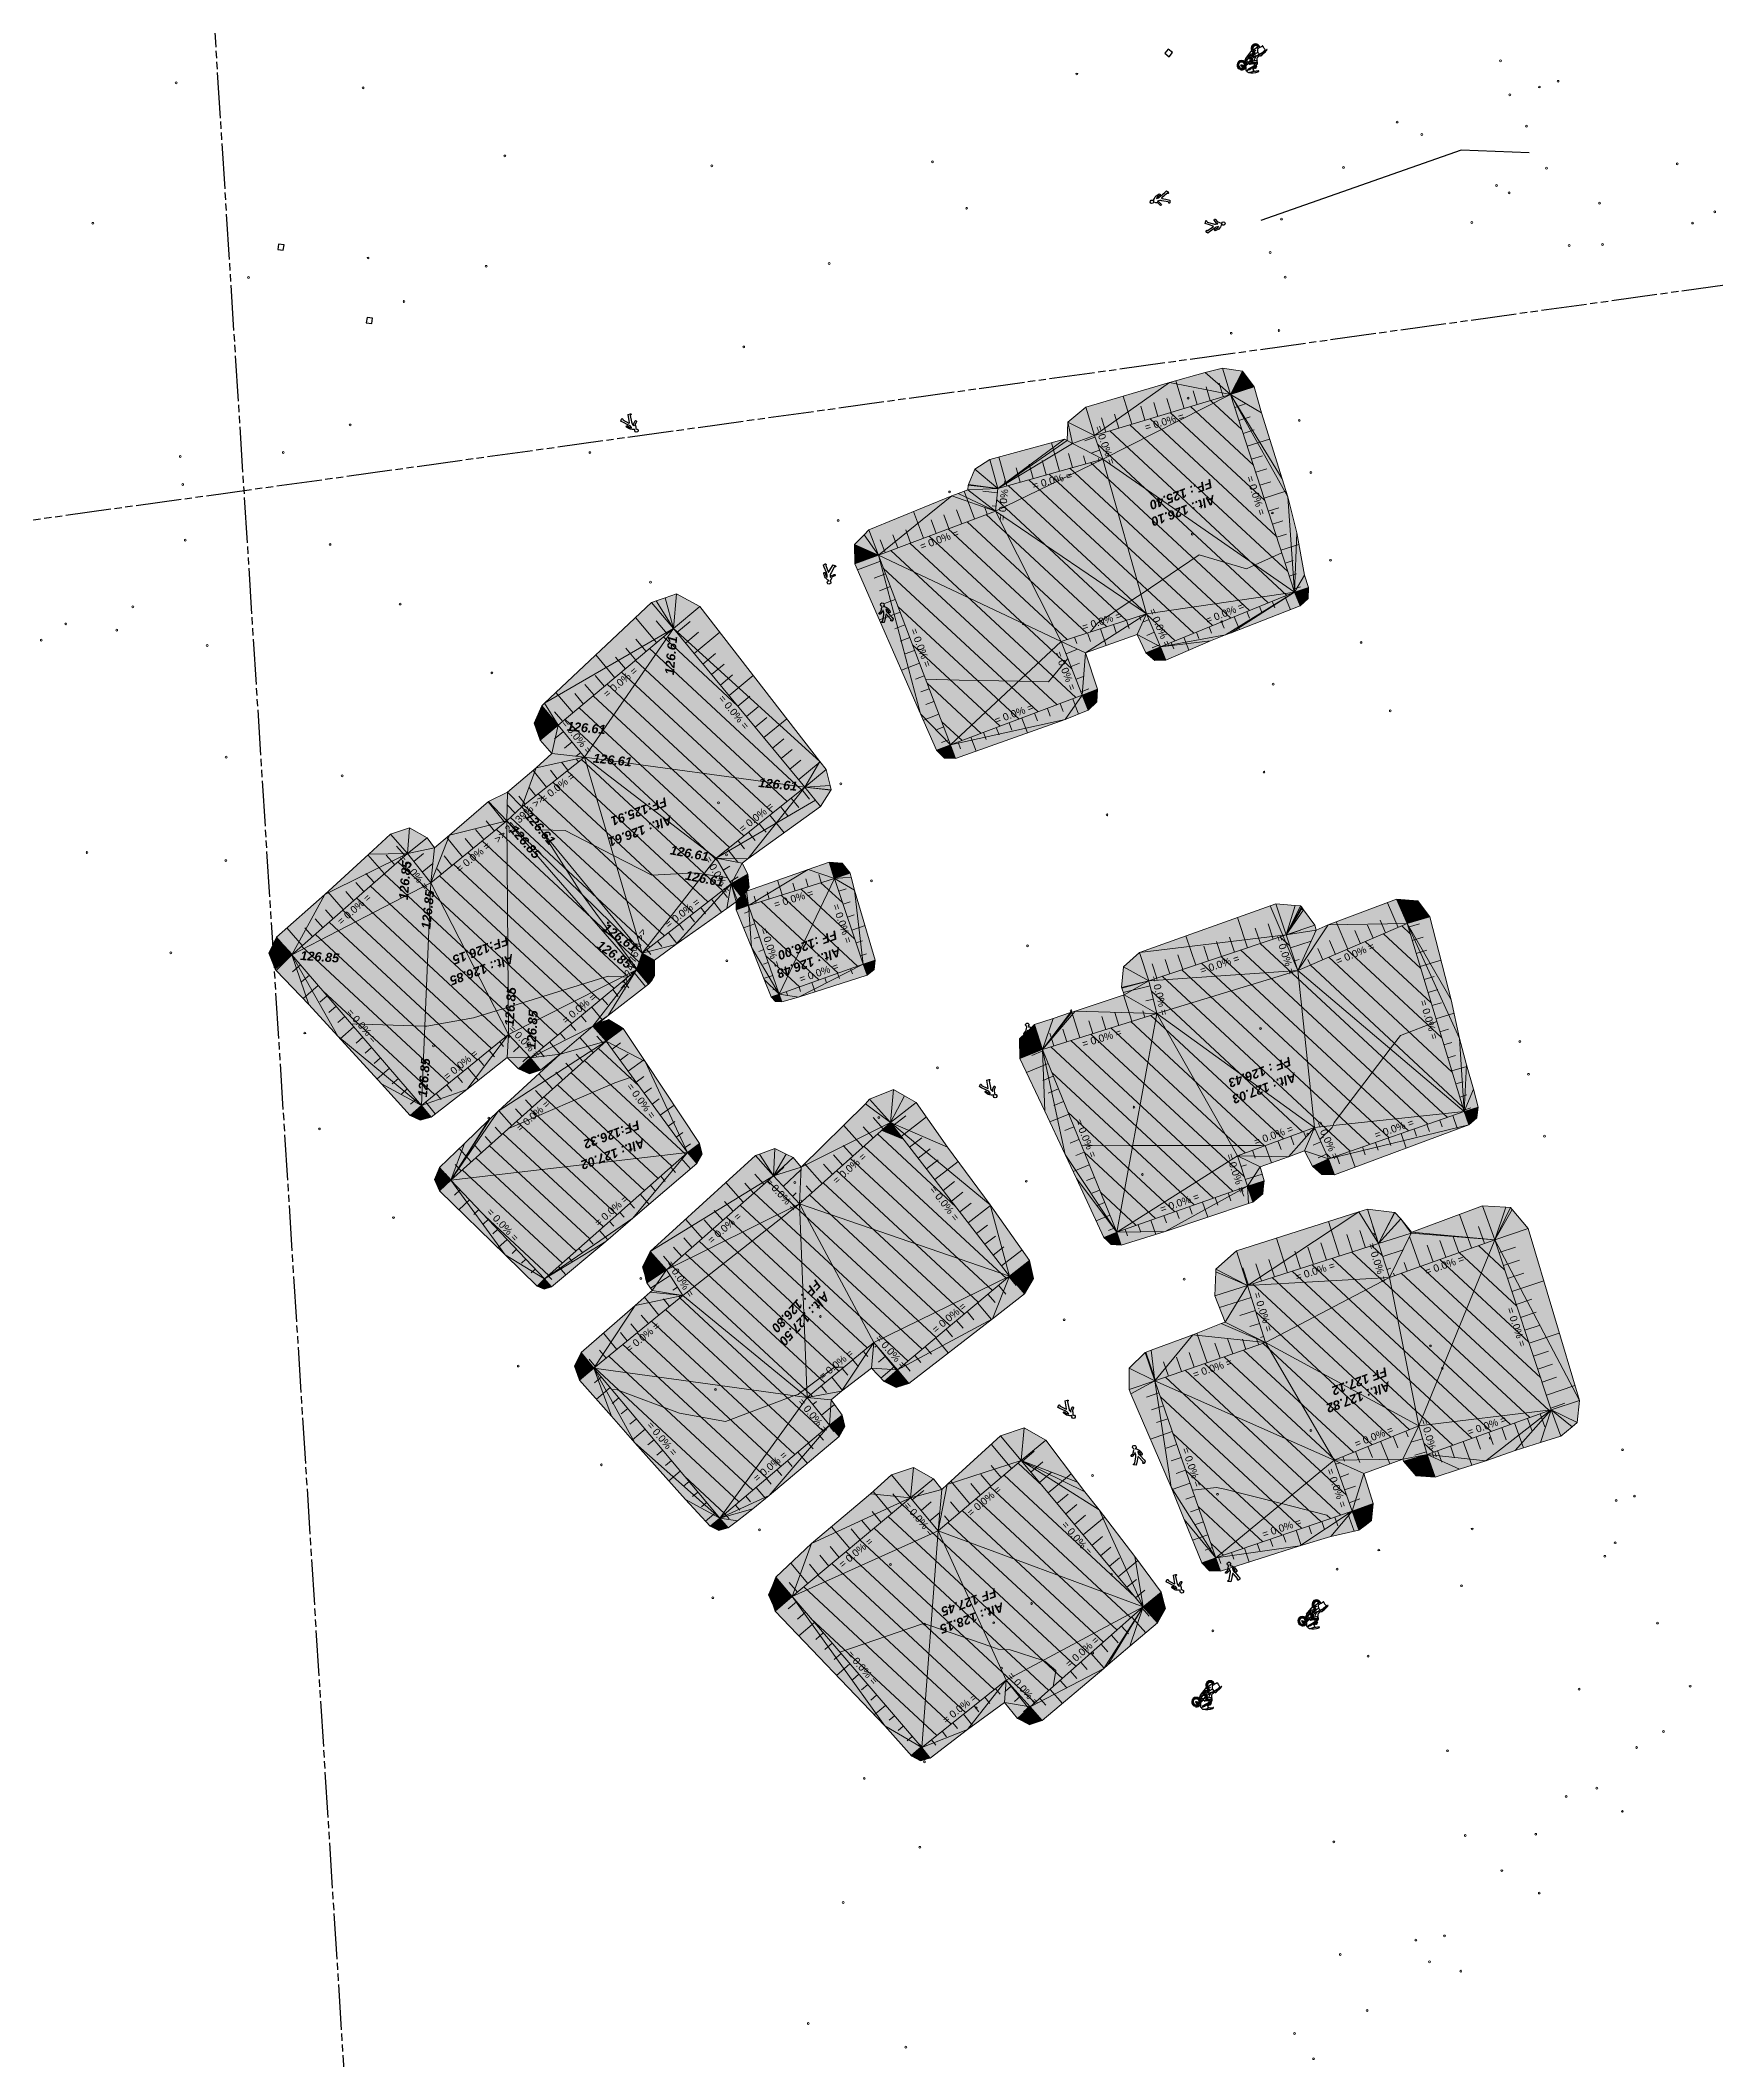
# Model space of a CAD drawing. Header units: metres. Extents: x -2858 to 512, y -1995 to 1252.
# Drawn here: x -1959.5 to -1867.4, y -1112.1 to -1001.1 of the extents above; entities that cross this region are included whole.
import ezdxf
from ezdxf.enums import TextEntityAlignment as Align

# ---------------------------------------------------------------- set-up
doc = ezdxf.new("R2010")
doc.units = ezdxf.units.M
doc.header["$PDMODE"] = 33
doc.header["$PDSIZE"] = 0.1
doc.linetypes.add('AEP-2', pattern=[3.9, 2.5, -0.2, 0.4, -0.2, 0.4, -0.2])
doc.layers.add('07-AEP-RES', color=94, linetype='AEP-2')
doc.layers.add('DWG_MENSURA_(81 - 0', color=7, linetype='Continuous')
for name, color, linetype, lineweight, true_color in [('Surface Projet - Entrées en terre surfaces projet', 7, 'Continuous', 0, 0x333399), ('Surface Projet - Entrées en terre talus', 5, 'Continuous', 0, 0x0000ff), ('Surface Projet - Hachures déblais-remblais', 7, 'Continuous', 0, 0x969696), ('Surface Projet - Hachures plages déblais-remblais', 7, 'Continuous', 0, 0x969696), ('Surface Projet - Hachures surfaces projet', 7, 'Continuous', 0, 0x969696), ('Surface Projet - Surfaces projet', 7, 'Continuous', 0, 0x333399), ('Surface Projet - Textes - Altitudes', 7, 'Continuous', 0, 0x333399), ('Surface Projet - Textes - Pente des côtés', 7, 'Continuous', 0, 0x333399), ('Surface Projet - Triangles surfaces projet', 7, 'Continuous', 0, 0x969696)]:
    doc.layers.add(name, color=color, linetype=linetype, lineweight=lineweight, true_color=true_color)
doc.layers.add('Surface Projet - Peignes de talus', color=7, linetype='Continuous', lineweight=0)
doc.layers.add('Terrain - Points', color=54, linetype='Continuous', lineweight=0)
doc.styles.add('Altitude Surfaces projet', font='arialbi.ttf', dxfattribs={"height": 0.5})
doc.styles.add('Pente Surfaces projet', font='arial.ttf', dxfattribs={"height": 0.4})
pattern_1 = [(137.09068, (-797.2803, -39.8355), (-0.68084006, -0.7324321), [])]

msp = doc.modelspace()

# ---------------------------------------------------------------- texts
at = {"layer": 'Surface Projet - Textes - Altitudes', "style": 'Altitude Surfaces projet'}
for s, rotation, p in [('FF.: 125.40', 200.09068, (-1894.99, -1025.63)), ('FF:125.91', 200.09068, (-1924.965, -1043.132)), ('FF :126.00', 200.09068, (-1915.61, -1050.447)), ('FF:126.15', 200.09068, (-1933.674, -1050.761)), ('FF : 126.43', 200.09068, (-1890.654, -1057.396)), ('FF:126.32', 200.09068, (-1926.469, -1060.892)), ('FF : 126.80', 227.09068, (-1916.502, -1069.489))]:
    msp.add_text(s, height=0.5, rotation=rotation, dxfattribs=at).set_placement(p, align=Align.TOP_LEFT)
at = {"layer": 'Surface Projet - Textes - Altitudes', "color": 250, "true_color": 0x333333, "style": 'Altitude Surfaces projet'}
for s, rotation, p in [('Alt.: 126.10', 200.09068, (-1894.829, -1026.511)), ('Alt.: 126.61', 200.09068, (-1924.68, -1044.115)), ('Alt.: 126.48', 200.09068, (-1915.405, -1051.363)), ('Alt.: 126.85', 200.09068, (-1933.389, -1051.745)), ('Alt.: 127.03', 200.09068, (-1890.367, -1058.258)), ('Alt.: 127.02', 200.09068, (-1926.185, -1061.876)), ('Alt.: 127.50', 227.09068, (-1916.03, -1070.153)), ('Alt.: 127.82', 200.09068, (-1885.199, -1075.245)), ('Alt.: 128.15', 200.09068, (-1906.445, -1087.388))]:
    msp.add_text(s, height=0.5, rotation=rotation, dxfattribs=at).set_placement(p, align=Align.TOP_LEFT)
for s, rotation, p in [('126.61', 84.85485, (-1924.904, -1035.933)), ('126.61', 354.85485, (-1930.531, -1038.754)), ('126.61', 354.02157, (-1929.087, -1040.506)), ('126.61', 354.16254, (-1919.993, -1041.85)), ('126.85', 311.10749, (-1933.52, -1044.321)), ('126.61', 310.76889, (-1932.703, -1043.555)), ('126.61', 349.48082, (-1924.842, -1045.551)), ('126.85', 84.90918, (-1939.529, -1048.299)), ('126.85', 83.82531, (-1938.292, -1049.905)), ('126.61', 349.10116, (-1924.018, -1046.942)), ('126.61', 324.61147, (-1928.479, -1049.753)), ('126.85', 325.47753, (-1928.813, -1050.703)), ('126.85', 355.99274, (-1945.185, -1051.359)), ('126.85', 86.30284, (-1933.71, -1055.242)), ('126.85', 86.53739, (-1932.508, -1056.515)), ('126.85', 84.9631, (-1938.48, -1059.141))]:
    msp.add_text(s, height=0.5, rotation=rotation, dxfattribs=at).set_placement(p, align=Align.MIDDLE_LEFT)
at = {"layer": 'Surface Projet - Textes - Altitudes', "color": 5, "style": 'Altitude Surfaces projet'}
for s, p in [('FF 127.12', (-1885.369, -1074.46)), ('FF 127.45', (-1906.845, -1086.595))]:
    msp.add_text(s, height=0.5, rotation=200.09068, dxfattribs=at).set_placement(p, align=Align.TOP_LEFT)
at = {"layer": 'Surface Projet - Textes - Pente des côtés', "color": 250, "true_color": 0x333333, "style": 'Pente Surfaces projet'}
for s, rotation, p in [('= 0.0% =', 289.78689, (-1900.945, -1023.304)), ('= 0.0% =', 16.84461, (-1897.681, -1022.019)), ('= 0.0% =', 83.9425, (-1906.529, -1026.356)), ('= 0.0% =', 15.6413, (-1903.853, -1025.251)), ('= 0.0% =', 287.9148, (-1892.652, -1026.075)), ('= 0.0% =', 20.57936, (-1910.058, -1028.502)), ('= 0.0% =', 22.12109, (-1894.361, -1032.541)), ('= 0.0% =', 17.90499, (-1901.125, -1032.983)), ('= 0.0% =', 292.77801, (-1897.931, -1033.341)), ('= 0.0% =', 290.81702, (-1911.07, -1034.438)), ('= 0.0% =', 40.07693, (-1927.595, -1036.339)), ('= 0.0% =', 291.44164, (-1903.129, -1035.717)), ('= 0.0% =', 309.63278, (-1921.354, -1037.99)), ('= 0.0% =', 20.69875, (-1905.953, -1038.068)), ('= 0.0% =', 309.63278, (-1929.989, -1039.341)), ('= 0.0% =', 38.41036, (-1931.05, -1042.124)), ('>> 21.39% >>', 43.12742, (-1933.163, -1043.856)), ('= 0.0% =', 38.69231, (-1920.125, -1043.768)), ('= 0.0% =', 39.08756, (-1935.685, -1045.957)), ('= 0.0% =', 308.56307, (-1938.957, -1046.793)), ('= 0.0% =', 300.26933, (-1922.244, -1046.913)), ('= 0.0% =', 41.25529, (-1942.23, -1048.824)), ('= 0.0% =', 37.93299, (-1924.183, -1049.03)), ('= 0.0% =', 17.54076, (-1918.067, -1048.237)), ('= 0.0% =', 288.61937, (-1915.391, -1049.604)), ('>> 24.76% >>', 71.28995, (-1926.909, -1051.572)), ('= 0.0% =', 288.96571, (-1919.344, -1050.93)), ('= 0.0% =', 288.24705, (-1891.034, -1051.329)), ('= 0.0% =', 23.2566, (-1887.195, -1051.253)), ('= 0.0% =', 19.6269, (-1916.68, -1052.304)), ('= 0.0% =', 18.54109, (-1894.645, -1051.849)), ('= 0.0% =', 283.72358, (-1897.945, -1053.56)), ('= 0.0% =', 310.73018, (-1941.802, -1055.222)), ('= 0.0% =', 39.66512, (-1929.863, -1054.278)), ('= 0.0% =', 286.88607, (-1883.137, -1054.888)), ('= 0.0% =', 313.40966, (-1932.862, -1056.091)), ('= 0.0% =', 17.48855, (-1901.13, -1055.901)), ('= 0.0% =', 39.19602, (-1936.371, -1057.371)), ('= 0.0% =', 306.05388, (-1926.447, -1059.355)), ('= 0.0% =', 41.80925, (-1932.39, -1060.17)), ('= 0.0% =', 292.1287, (-1901.998, -1061.411)), ('= 0.0% =', 20.24752, (-1891.685, -1061.239)), ('= 0.0% =', 294.43145, (-1888.702, -1061.521)), ('= 0.0% =', 19.22023, (-1885.056, -1060.882)), ('= 0.0% =', 41.79115, (-1914.996, -1063.062)), ('= 0.0% =', 288.0567, (-1893.757, -1063.327)), ('= 0.0% =', 312.75658, (-1918.746, -1064.502)), ('= 0.0% =', 307.7875, (-1909.775, -1064.995)), ('= 0.0% =', 313.46346, (-1934.062, -1066.165)), ('= 0.0% =', 41.50627, (-1928.086, -1065.387)), ('= 0.0% =', 19.4305, (-1896.842, -1064.952)), ('= 0.0% =', 41.38417, (-1921.868, -1066.346)), ('= 0.0% =', 287.97679, (-1885.969, -1068.247)), ('= 0.0% =', 303.01098, (-1924.286, -1069.142)), ('= 0.0% =', 17.65532, (-1889.399, -1068.713)), ('= 0.0% =', 19.70487, (-1882.286, -1068.379)), ('= 0.0% =', 287.6078, (-1892.26, -1070.954)), ('= 0.0% =', 40.01763, (-1909.522, -1071.274)), ('= 0.0% =', 288.38067, (-1878.328, -1071.783)), ('= 0.0% =', 39.23533, (-1926.357, -1072.341)), ('= 0.0% =', 39.59209, (-1915.733, -1073.851)), ('= 0.0% =', 310.79012, (-1912.72, -1073.141)), ('= 0.0% =', 19.02404, (-1895.044, -1074.05)), ('= 0.0% =', 308.9425, (-1917, -1076.657)), ('= 0.0% =', 309.97372, (-1925.295, -1077.926)), ('= 0.0% =', 21.91819, (-1886.167, -1077.811)), ('= 0.0% =', 286.13796, (-1883.103, -1077.899)), ('= 0.0% =', 19.70003, (-1879.956, -1077.205)), ('= 0.0% =', 40.26748, (-1919.354, -1079.448)), ('= 0.0% =', 289.04029, (-1896.175, -1079.483)), ('= 0.0% =', 289.57516, (-1888.216, -1080.63)), ('= 0.0% =', 40.12777, (-1907.594, -1081.348)), ('= 0.0% =', 309.94759, (-1911.171, -1082.327)), ('= 0.0% =', 309.84473, (-1902.491, -1083.394)), ('= 0.0% =', 18.91209, (-1891.23, -1082.829)), ('= 0.0% =', 39.7782, (-1914.649, -1084.187)), ('= 0.0% =', 41.50627, (-1902.202, -1089.634)), ('= 0.0% =', 310.66949, (-1914.296, -1090.509)), ('= 0.0% =', 312.12233, (-1905.438, -1091.677)), ('= 0.0% =', 38.67725, (-1908.939, -1092.755))]:
    msp.add_text(s, height=0.4, rotation=rotation, dxfattribs=at).set_placement(p, align=Align.MIDDLE_CENTER)

# ---------------------------------------------------------------- blocks, each defined once
blk = doc.blocks.new('11')
at = {"color": 0}
for p, q in [((4158, 7090), (4171, 7095)), ((4171, 7095), (4246, 7103)), ((4280, 7139), (4238, 7124)), ((4238, 7124), (4286, 7115)), ((4286, 7047), (4238, 7124)), ((4238, 7124), (4239, 7059)), ((4286, 7115), (4273, 7047)), ((4336, 7139), (4280, 7139)), ((4286, 7115), (4336, 7139)), ((4286, 7047), (4286, 7115)), ((4334, 7085), (4286, 7047)), ((4336, 7139), (4334, 7085)), ((2937, 6889), (2950, 6830)), ((3338, 6749), (3272, 6810)), ((3544, 6266), (3496, 6304)), ((3533, 6211), (3619, 6192)), ((4234, 6154), (3539, 6141)), ((3544, 6266), (3603, 6248)), ((3691, 6571), (3830, 6441)), ((3978, 6208), (3744, 6242)), ((4158, 7056), (4181, 7059)), ((4181, 7059), (4251, 7066)), ((4239, 7059), (4286, 7047)), ((4273, 7047), (4286, 7047)), ((4746, 6239), (4623, 6499)), ((4790, 6255), (4670, 6522)), ((4750, 6238), (4796, 6258)), ((4780, 6187), (4750, 6238)), ((4823, 6212), (4780, 6187)), ((4796, 6258), (4823, 6212))]:
    blk.add_line(p, q, dxfattribs=at)
for centre, radius, start, end in [((4341, 7410), 15.5, 98.13522, 188.74848), ((1924, 4889), 3480, 41.42271, 46.37654), ((4204, 6757), 353, 44.19539, 68.25958), ((4262, 6768), 325, 51.67925, 77.2371), ((4367, 7224), 204, 81.23787, 98.13522), ((3834, 6417), 1155, 26.36982, 60.75381), ((4781, 6889), 344, 140.43173, 168.41909), ((4563, 7077), 57.3, 81.7414, 146.38865), ((4660, 7302), 168, 221.42271, 236.89197), ((3348, 5193), 2316, 49.20919, 58.19978), ((2814, 3225), 3699, 85.48285, 90.24434), ((2826, 6926), 27.3, 185.12445, 265.94847), ((2923, 6518), 119, 172.22626, 192.98374), ((2454, 6783), 429, 324.68106, 0.67705), ((-5008, -16335), 24127, 70.28035, 71.10215), ((2719, 5118), 1784, 76.5223, 86.61845), ((2970, 6780), 86.3, 140.68876, 178.12782), ((2787, 5305), 1534, 70.00312, 85.67111), ((3249, 6232), 304, 151.78134, 355.32931), ((3326, 6298), 353, 158.79048, 177.50654), ((39, -4891), 11582, 73.03592, 75.32585), ((3249, 6232), 229, 163.11077, 350.25516), ((3249, 6232), 183, 163.11077, 345.97407), ((3131, 6933), 32.6, 218.66882, 266.52111), ((3138, 6876), 25.8, 110.54558, 180.98619), ((3093, 6602), 274, 49.3675, 85.99785), ((2665, 3234), 3696, 78.37806, 82.79409), ((3175, 6493), 123, 250.28035, 298.59274), ((3063, 6554), 307, 41.84409, 76.5223), ((2967, 6746), 449, 306.4673, 342.40028), ((3151, 6440), 346, 52.21885, 62.23869), ((3288, 6627), 143, 33.98043, 78.05724), ((3669, 7168), 881, 249.13652, 256.82415), ((3305, 6639), 94.7, 342.40028, 52.21885), ((3772, 7130), 703, 235.34593, 244.98145), ((3506, 6816), 147, 227.55641, 279.00732), ((3400, 6816), 38.4, 36.08763, 75.65049), ((3633, 6198), 215, 149.50745, 183.01044), ((3415, 6488), 301, 270.66568, 293.08772), ((3601, 6962), 209, 216.08763, 245.88956), ((3518, 6508), 205, 255.8949, 277.53259), ((3584, 6727), 259, 244.98145, 261.47226), ((2469, -3779), 10215, 83.26874, 84.2677), ((3510, 6757), 12.4, 121.02591, 221.18506), ((5204, 8240), 2264, 221.18506, 225.3425), ((3546, 6647), 128, 82.11316, 109.70992), ((3501, 6510), 163, 46.85988, 80.04547), ((3628, 6221), 94.8, 151.59758, 185.75885), ((3603, 5858), 451, 77.44356, 97.53259), ((4029, 9697), 3262, 261.47226, 266.50941), ((3714, 7304), 551, 254.23694, 266.95965), ((3957, 10670), 4244, 265.01397, 269.43938), ((3974, 6725), 478, 216.25243, 226.27022), ((3625, 6639), 15.7, 220.80435, 273.57125), ((3508, 8511), 1891, 273.57125, 280.34811), ((3728, 6664), 102, 202.73177, 238.31825), ((3682, 6420), 56.2, 226.27022, 253.91849), ((3561, 4713), 1657, 81.17772, 86.33479), ((3698, 6615), 44.6, 238.31825, 260.45764), ((3691, 6876), 122, 266.95965, 312.46756), ((4240, 9841), 3316, 260.45764, 265.44495), ((3699, 6286), 12.4, 38.02792, 78.37241), ((3305, 5977), 513, 31.03452, 38.02792), ((3571, 7007), 300, 312.46756, 328.22818), ((3795, 6218), 133, 56.58306, 81.17772), ((3841, 6833), 22.3, 37.21572, 133.46013), ((4400, 6560), 632, 139.28018, 152.19993), ((3797, 6993), 346, 278.37747, 294.78646), ((4252, 6606), 470, 127.70808, 147.58071), ((2870, 5798), 1441, 40.30495, 46.67738), ((3402, 5625), 845, 46.90582, 56.52952), ((3917, 6454), 27.4, 266.96408, 301.37671), ((4073, 6842), 200, 123.50717, 139.28018), ((3896, 6488), 68, 301.37671, 323.66646), ((3974, 6874), 60.7, 68.66712, 130.60914), ((2499, 4945), 2441, 49.23188, 53.99179), ((3906, 6751), 81.3, 296.85014, 322.42638), ((3998, 6440), 47.9, 146.29605, 202.20648), ((5086, 6884), 1223, 202.20648, 213.0691), ((11622, -13), 10036, 137.79631, 139.78372), ((4039, 6893), 140, 86.83386, 123.50717), ((3996, 6950), 41.9, 101.49321, 138.59204), ((3952, 6716), 22.6, 322.42638, 40.30495), ((3999, 6432), 27.6, 143.43766, 201.55435), ((4275, 6534), 321, 200.48741, 227.9948), ((2261, 7832), 2150, 322.92365, 329.27727), ((4561, 6015), 727, 124.86047, 143.43766), ((3987, 6579), 45, 257.84418, 317.81117), ((4026, 6540), 335, 261.61845, 274.53183), ((4117, 6444), 274, 239.42745, 263.80197), ((3961, 6222), 26.7, 358.17885, 46.90582), ((3979, 6221), 8.76, 275.23115, 358.17885), ((4029, 6786), 209, 85.8033, 101.49321), ((3796, 6418), 550, 49.59137, 68.66712), ((4043, 6434), 38.2, 151.37107, 203.53523), ((4227, 6469), 224, 193.1539, 237.85642), ((4326, 6165), 427, 128.20462, 137.73004), ((3222, 7339), 1123, 315.26359, 327.49504), ((3962, 5866), 1131, 74.29627, 85.8033), ((3996, 6106), 928, 72.77965, 86.83386), ((4053, 6214), 8.67, 252.5712, 17.75929), ((4097, 6336), 55.3, 227.9948, 255.01007), ((4148, 6390), 140, 99.67519, 128.20462), ((4258, 6303), 226, 118.45498, 144.65827), ((4273, 6447), 200, 183.99961, 218.17026), ((4411, 8721), 2460, 262.3263, 268.99255), ((4114, 6803), 631, 267.5941, 277.10963), ((4033, 6724), 92.2, 35.44513, 49.23188), ((4075, 6754), 40.7, 329.64991, 35.44513), ((4236, 6676), 373, 251.16898, 277.15835), ((4154, 6355), 175, 76.85695, 99.67519), ((4225, 6496), 140, 106.03601, 124.55669), ((4180, 6867), 30.8, 144.24098, 217.79704), ((4086, 6018), 488, 62.40746, 82.44241), ((4100, 6775), 81.2, 342.11587, 49.59137), ((4266, 6780), 153, 126.53192, 136.93024), ((9553, 12182), 7589, 224.66176, 226.80173), ((4137, 6763), 41.5, 320.1431, 342.11587), ((4381, 6625), 346, 122.50843, 126.53192), ((4669, 8052), 1578, 251.81202, 266.84759), ((4306, 6215), 432, 82.41972, 106.03601), ((4212, 6704), 35.1, 91.36914, 134.44559), ((4718, 4927), 1356, 107.30589, 112.84568), ((4633, 8404), 1928, 256.85695, 268.3381), ((4467, 6490), 506, 107.30945, 122.50843), ((4269, 4338), 2401, 90.09985, 91.36914), ((4776, 4838), 1448, 106.26042, 112.77478), ((2608, 1265), 5891, 68.60241, 74.12602), ((3662, 8139), 2066, 286.06118, 290.69629), ((4258, 6965), 29.8, 357.68292, 65.98038), ((4196, 6434), 154, 304.04964, 336.01266), ((4177, 6776), 300, 35.89371, 67.25213), ((4182, 6726), 364, 43.04018, 69.34877), ((4170, 6362), 167, 3.37165, 31.80085), ((4286, 6313), 96, 287.30589, 327.53572), ((4338, 6906), 71.1, 71.82305, 107.30945), ((4326, 6262), 148, 48.25371, 88.35232), ((4326, 6284), 94.6, 42.7161, 84.58137), ((4270, 6619), 104, 318.42121, 349.18077), ((4632, 7485), 977, 253.03414, 268.51738), ((4313, 6611), 59.6, 349.18077, 40.71191), ((3286, 3703), 3442, 70.38237, 71.82305), ((4356, 6278), 51.7, 286.26042, 327.51178), ((4525, 6794), 172, 118.84809, 148.77138), ((4371, 6264), 60.6, 290.69629, 305.88331), ((4344, 6301), 69.8, 0.71487, 42.7161), ((4321, 6300), 92.8, 327.51178, 0.71487), ((4336, 6313), 121, 305.88331, 331.89341), ((4373, 6314), 77.4, 12.50852, 48.25371), ((4784, 6228), 349, 177.38409, 184.45948), ((4393, 6268), 79.9, 302.44708, 342.75735), ((4477, 6952), 35.8, 191.52021, 258.54287), ((4374, 6292), 77.3, 331.89341, 355.08161), ((4301, 6298), 151, 355.08161, 12.50852), ((4784, 6228), 349, 148.416, 163.5582), ((4298, 6760), 397, 293.57642, 301.00561), ((4784, 6228), 315, 176.98032, 73.08675), ((3592, 6612), 952, 337.2554, 341.36021), ((4188, 5635), 1313, 61.38341, 77.60861), ((4846, 6145), 389, 123.18114, 155.13886), ((4164, 6982), 656, 301.00561, 309.53598), ((4784, 6228), 249, 122.13433, 59.1607), ((4541, 6477), 41.2, 358.92022, 54.43432), ((4784, 6228), 210, 123.37679, 70.74312), ((4608, 6492), 16.8, 25.28211, 93.16851), ((4784, 6228), 315, 111.19328, 120.72008), ((4724, 6332), 165, 122.1875, 123.18114), ((4190, 7244), 867, 303.619, 321.70061), ((4724, 6332), 165, 91.4588, 104.1977), ((4720, 6489), 8.01, 20.19283, 91.4588), ((4413, 6282), 378, 355.97921, 33.74003), ((4784, 6228), 349, 33.73119, 97.03263), ((6693, 1806), 5061, 110.45873, 112.0897), ((4956, 6659), 233, 224.55476, 246.13613), ((4788, 6334), 101, 282.33966, 309.25478), ((4781, 6720), 76.2, 28.89225, 61.90926), ((4620, 6623), 265, 18.44436, 30.46602), ((4786, 6839), 107, 306.54553, 7.59632), ((20394, 6173), 15543, 178.97919, 179.69285), ((4657, 3677), 2777, 81.34913, 85.76664), ((4648, 6820), 247, 7.59632, 26.36982)]:
    blk.add_arc(centre, radius, start, end, dxfattribs=at)
at = {"color": 0, "extrusion": (0, 0, -1)}
for centre, major_axis, ratio in [((4158, 7073), (0.4, 17.1), 0.6479564), ((4257, 7093), (0.4, 35.4), 0.7703288), ((4250, 7084), (-1.9, 18.6), 0.709976)]:
    blk.add_ellipse(centre, major_axis=major_axis, ratio=ratio, dxfattribs=at)

# ---------------------------------------------------------------- hatches: boundary and pattern name
at = {"layer": 'Surface Projet - Hachures déblais-remblais', "linetype": 'Continuous', "true_color": 0xff5d5d}
h = msp.add_hatch(color=11, dxfattribs=at)
h.paths.add_polyline_path([(-1903.142, -1038.396), (-1903.142, -1038.396), (-1909.16, -1040.536), (-1909.16, -1040.536), (-1909.768, -1040.518), (-1909.768, -1040.518), (-1909.768, -1040.518), (-1909.768, -1040.518), (-1910.208, -1040.083), (-1911.087, -1038.081), (-1911.087, -1038.081), (-1911.087, -1038.081), (-1914.694, -1029.843), (-1914.716, -1028.765), (-1914.716, -1028.765), (-1914.716, -1028.765), (-1914.198, -1028.242), (-1914.198, -1028.242), (-1913.931, -1027.967), (-1909.375, -1026.093), (-1909.375, -1026.093), (-1909.375, -1026.093), (-1909.02, -1025.966), (-1909.02, -1025.966), (-1908.896, -1025.92), (-1908.484, -1025.769), (-1908.484, -1025.769), (-1908.484, -1025.769), (-1908.484, -1025.769), (-1908.484, -1025.769), (-1908.471, -1025.52), (-1908.471, -1025.52), (-1908.455, -1025.477), (-1908.455, -1025.477), (-1908.455, -1025.477), (-1908.455, -1025.477), (-1908.106, -1024.623), (-1907.287, -1024.098), (-1903.181, -1022.989), (-1903.036, -1023.064), (-1902.997, -1022.053), (-1903.036, -1023.064), (-1902.997, -1022.053), (-1902.997, -1022.053), (-1902.01, -1021.217), (-1897.396, -1019.863), (-1897.396, -1019.863), (-1897.396, -1019.863), (-1897.396, -1019.863), (-1897.396, -1019.863), (-1897.396, -1019.863), (-1895.445, -1019.322), (-1894.484, -1019.082), (-1894.484, -1019.082), (-1894.484, -1019.082), (-1893.383, -1019.251), (-1892.745, -1020.101), (-1892.354, -1021.536), (-1891.203, -1025.171), (-1890.904, -1026.156), (-1890.904, -1026.156), (-1890.904, -1026.156), (-1890.904, -1026.156), (-1890.747, -1026.773), (-1890.401, -1028.137), (-1890.401, -1028.137), (-1890.401, -1028.137), (-1890.401, -1028.137), (-1889.986, -1030.452), (-1889.986, -1030.452), (-1889.986, -1030.452), (-1889.986, -1030.452), (-1889.753, -1031.143), (-1889.787, -1031.743), (-1889.787, -1031.743), (-1889.787, -1031.743), (-1890.225, -1032.153), (-1894.019, -1033.629), (-1894.322, -1033.737), (-1894.322, -1033.737), (-1895.147, -1034.062), (-1895.147, -1034.062), (-1897.602, -1035.132), (-1897.602, -1035.132), (-1897.602, -1035.132), (-1897.602, -1035.132), (-1898.219, -1035.153), (-1898.219, -1035.153), (-1898.697, -1034.724), (-1899.181, -1033.72), (-1899.181, -1033.72), (-1899.181, -1033.72), (-1902.029, -1034.73), (-1901.354, -1036.724), (-1901.354, -1036.724), (-1901.354, -1036.724), (-1901.39, -1037.412), (-1901.883, -1037.882)])
h.paths.add_polyline_path([(-1898.661, -1032.586), (-1901.772, -1033.591), (-1901.353, -1033.091), (-1899.623, -1031.932), (-1898.97, -1031.494), (-1895.766, -1029.348), (-1893.173, -1030.107), (-1892.695, -1029.894), (-1891.23, -1029.238), (-1890.533, -1031.395), (-1897.903, -1034.391)])
h.paths.add_polyline_path([(-1904.054, -1036.321), (-1902.986, -1035.043), (-1902.196, -1037.054), (-1909.441, -1039.792), (-1910.819, -1036.168), (-1908.973, -1036.225), (-1905.694, -1036.289)])
at = {"layer": 'Surface Projet - Hachures déblais-remblais', "linetype": 'Continuous', "true_color": 0xffff99}
for points in [[(-1898.661, -1032.586), (-1901.772, -1033.591), (-1901.353, -1033.091), (-1899.623, -1031.932), (-1898.97, -1031.494), (-1895.766, -1029.348), (-1893.173, -1030.107), (-1892.695, -1029.894), (-1891.23, -1029.238), (-1890.533, -1031.395), (-1897.903, -1034.391)], [(-1904.054, -1036.321), (-1902.986, -1035.043), (-1902.196, -1037.054), (-1909.441, -1039.792), (-1910.819, -1036.168), (-1908.973, -1036.225), (-1905.694, -1036.289)], [(-1926.394, -1051.235), (-1926.686, -1052.099), (-1928.26, -1049.968), (-1928.445, -1049.706), (-1928.746, -1049.307), (-1929.698, -1048.005), (-1931.971, -1044.462), (-1930.627, -1044.485), (-1927.972, -1045.861), (-1925.855, -1046.958), (-1923.485, -1046.827), (-1923.01, -1046.894), (-1921.752, -1047.07), (-1921.711, -1047.074), (-1921.506, -1047.425)], [(-1932.536, -1056.989), (-1933.74, -1055.716), (-1938.522, -1059.614), (-1942.386, -1055.127), (-1938.342, -1055.247), (-1938.23, -1055.25), (-1935.671, -1054.791), (-1934.413, -1054.402), (-1933.752, -1054.198), (-1928.265, -1052.502), (-1927.467, -1052.539), (-1927.186, -1052.552)], [(-1888.455, -1060.816), (-1888.414, -1060.707), (-1888.356, -1060.55), (-1885.267, -1056.501), (-1884.709, -1055.77), (-1882.71, -1054.985), (-1881.206, -1059.942), (-1888.656, -1062.54), (-1889.14, -1061.474)], [(-1933.777, -1060.901), (-1927.896, -1058.368), (-1926.936, -1058.038), (-1923.908, -1062.197), (-1931.761, -1069.146), (-1936.915, -1063.707)], [(-1893.987, -1061.811), (-1892.37, -1061.809), (-1892.197, -1061.833), (-1893.668, -1062.376), (-1893.124, -1064.043), (-1900.307, -1066.577), (-1902.236, -1061.835), (-1899.432, -1061.817), (-1899.093, -1061.815)], [(-1917.667, -1075.371), (-1917.342, -1075.128), (-1915.814, -1073.986), (-1915.32, -1074.002), (-1913.662, -1072.631), (-1917.32, -1075.656), (-1916.089, -1077.18), (-1922.128, -1082.295), (-1928.06, -1075.219), (-1927.765, -1075.245), (-1924.341, -1076.519), (-1921.816, -1076.986), (-1918.018, -1075.56), (-1917.821, -1075.487)], [(-1912.395, -1074.099), (-1912.299, -1074.102), (-1912.353, -1074.147)], [(-1894.36, -1080.706), (-1891.252, -1081.495), (-1888.752, -1082.129), (-1888.552, -1082.313), (-1894.855, -1084.473), (-1896.136, -1080.76), (-1894.818, -1080.615)], [(-1906.167, -1089.534), (-1904.355, -1090.113), (-1904.257, -1090.145), (-1903.649, -1090.661), (-1903.802, -1091.558), (-1905.055, -1092.667), (-1906.385, -1091.197), (-1911.019, -1094.907), (-1915.521, -1089.667), (-1910.98, -1088.111), (-1910.894, -1088.097), (-1910.806, -1088.122), (-1910.517, -1088.221), (-1907.224, -1089.355), (-1906.815, -1089.495)]]:
    msp.add_hatch(color=51, dxfattribs=at).paths.add_polyline_path(points)
at = {"layer": 'Surface Projet - Hachures déblais-remblais', "linetype": 'Continuous', "true_color": 0xff5d5d}
h = msp.add_hatch(color=11, dxfattribs=at)
h.paths.add_polyline_path([(-1934.847, -1042.901), (-1934.847, -1042.901), (-1933.804, -1042.381), (-1933.8, -1042.379), (-1932.225, -1041.051), (-1932.225, -1041.051), (-1932.225, -1041.051), (-1932.225, -1041.051), (-1931.356, -1040.268), (-1931.664, -1040.545), (-1932.225, -1041.051), (-1932.225, -1041.051), (-1932.225, -1041.051), (-1931.356, -1040.268), (-1931.783, -1039.778), (-1931.996, -1039.533), (-1931.996, -1039.533), (-1931.996, -1039.533), (-1931.996, -1039.533), (-1932.115, -1039.2), (-1932.333, -1038.592), (-1932.333, -1038.592), (-1931.908, -1037.637), (-1931.908, -1037.637), (-1931.758, -1037.493), (-1931.758, -1037.493), (-1931.758, -1037.493), (-1931.758, -1037.493), (-1925.876, -1031.957), (-1925.876, -1031.957), (-1925.876, -1031.957), (-1925.876, -1031.957), (-1925.62, -1031.865), (-1925.62, -1031.865), (-1925.126, -1031.699), (-1925.126, -1031.699), (-1925.126, -1031.699), (-1924.503, -1031.482), (-1924.503, -1031.482), (-1924.503, -1031.482), (-1924.503, -1031.482), (-1923.217, -1032.178), (-1923.217, -1032.178), (-1923.217, -1032.178), (-1923.217, -1032.178), (-1916.628, -1040.707), (-1916.628, -1040.707), (-1916.628, -1040.707), (-1916.628, -1040.707), (-1916.287, -1041.149), (-1916.287, -1041.149), (-1916.287, -1041.149), (-1916.059, -1042.023), (-1916.059, -1042.023), (-1916.008, -1042.258), (-1916.008, -1042.258), (-1916.014, -1042.266), (-1916.015, -1042.268), (-1916.591, -1043.18), (-1920.579, -1046.044), (-1920.906, -1046.282), (-1920.906, -1046.282), (-1920.906, -1046.282), (-1920.906, -1046.282), (-1920.906, -1046.282), (-1920.594, -1046.893), (-1920.594, -1046.893), (-1920.517, -1047.616), (-1920.66, -1047.822), (-1920.66, -1047.822), (-1920.66, -1047.822), (-1920.66, -1047.822), (-1920.66, -1047.822), (-1917.635, -1046.769), (-1917.26, -1046.639), (-1917.26, -1046.639), (-1916.107, -1046.231), (-1915.396, -1046.287), (-1915.396, -1046.287), (-1915.396, -1046.287), (-1915.396, -1046.287), (-1914.966, -1046.84), (-1914.966, -1046.84), (-1914.966, -1046.84), (-1914.966, -1046.84), (-1914.909, -1047.06), (-1914.909, -1047.06), (-1914.909, -1047.06), (-1914.909, -1047.06), (-1914.718, -1047.773), (-1914.718, -1047.773), (-1914.718, -1047.773), (-1914.718, -1047.773), (-1914.718, -1047.773), (-1913.586, -1051.617), (-1913.586, -1051.617), (-1913.586, -1051.617), (-1913.586, -1051.617), (-1913.641, -1052.126), (-1913.641, -1052.126), (-1913.641, -1052.126), (-1913.641, -1052.126), (-1914.022, -1052.441), (-1917.802, -1053.654), (-1917.802, -1053.654), (-1917.802, -1053.654), (-1917.802, -1053.654), (-1918.714, -1053.916), (-1918.714, -1053.916), (-1918.714, -1053.916), (-1919.059, -1053.887), (-1919.059, -1053.887), (-1919.298, -1053.636), (-1919.298, -1053.636), (-1919.693, -1052.692), (-1919.693, -1052.692), (-1919.693, -1052.692), (-1919.693, -1052.692), (-1920.381, -1050.901), (-1920.381, -1050.901), (-1920.381, -1050.901), (-1920.381, -1050.901), (-1921.224, -1048.855), (-1921.221, -1048.406), (-1921.747, -1048.78), (-1921.747, -1048.78), (-1924.545, -1050.758), (-1924.545, -1050.758), (-1924.545, -1050.758), (-1925.708, -1051.613), (-1925.708, -1051.613), (-1925.708, -1051.613), (-1925.708, -1051.613), (-1925.719, -1052.487), (-1925.856, -1052.737), (-1926.053, -1052.939), (-1928.268, -1054.67), (-1928.742, -1055.049), (-1928.742, -1055.049), (-1928.742, -1055.049), (-1928.742, -1055.049), (-1928.269, -1054.896), (-1928.269, -1054.896), (-1928.269, -1054.896), (-1928.269, -1054.896), (-1928.247, -1054.888), (-1928.247, -1054.888), (-1928.247, -1054.888), (-1928.247, -1054.888), (-1927.702, -1055.217), (-1927.702, -1055.217), (-1927.702, -1055.217), (-1927.702, -1055.217), (-1927.433, -1055.383), (-1927.433, -1055.383), (-1927.433, -1055.383), (-1927.433, -1055.383), (-1926.238, -1057.197), (-1926.238, -1057.197), (-1926.238, -1057.197), (-1926.238, -1057.197), (-1926.238, -1057.197), (-1923.234, -1061.706), (-1923.105, -1062.285), (-1923.384, -1062.79), (-1926.28, -1065.272), (-1926.904, -1065.807), (-1923.384, -1062.79), (-1926.904, -1065.807), (-1926.904, -1065.807), (-1928.388, -1067.086), (-1928.388, -1067.086), (-1928.388, -1067.086), (-1931.385, -1069.571), (-1931.785, -1069.706), (-1932.176, -1069.539), (-1933.934, -1067.825), (-1933.934, -1067.825), (-1933.934, -1067.825), (-1937.537, -1064.296), (-1937.805, -1063.671), (-1937.805, -1063.671), (-1937.805, -1063.671), (-1937.612, -1063.207), (-1937.533, -1063.017), (-1937.533, -1063.017), (-1937.533, -1063.017), (-1937.533, -1063.017), (-1936.165, -1061.695), (-1936.165, -1061.695), (-1936.165, -1061.695), (-1934.819, -1060.394), (-1934.819, -1060.394), (-1934.819, -1060.394), (-1934.778, -1060.354), (-1934.312, -1059.925), (-1934.312, -1059.925), (-1934.312, -1059.925), (-1930.909, -1056.797), (-1931.977, -1057.663), (-1932.589, -1057.864), (-1933.185, -1057.602), (-1933.185, -1057.602), (-1933.185, -1057.602), (-1933.185, -1057.602), (-1933.822, -1056.973), (-1933.822, -1056.973), (-1933.822, -1056.973), (-1936.029, -1058.732), (-1936.029, -1058.732), (-1936.029, -1058.732), (-1938.004, -1060.249), (-1938.004, -1060.249), (-1938.593, -1060.422), (-1939.144, -1060.151), (-1940.733, -1058.421), (-1940.733, -1058.421), (-1943.133, -1055.807), (-1943.133, -1055.807), (-1943.133, -1055.807), (-1943.133, -1055.807), (-1944.715, -1054.062), (-1944.901, -1053.869), (-1946.52, -1052.181), (-1946.578, -1052.118), (-1946.578, -1052.118), (-1946.578, -1052.118), (-1946.578, -1052.118), (-1946.744, -1051.693), (-1946.919, -1051.238), (-1946.919, -1051.238), (-1946.919, -1051.238), (-1946.919, -1051.238), (-1946.506, -1050.36), (-1946.506, -1050.36), (-1946.506, -1050.36), (-1946.506, -1050.36), (-1943.838, -1048.016), (-1943.838, -1048.016), (-1943.838, -1048.016), (-1943.838, -1048.016), (-1942.233, -1046.536), (-1941.431, -1045.796), (-1941.431, -1045.796), (-1940.224, -1044.699), (-1940.224, -1044.699), (-1940.224, -1044.699), (-1940.224, -1044.699), (-1939.177, -1044.352), (-1939.177, -1044.352), (-1939.177, -1044.352), (-1939.177, -1044.352), (-1938.222, -1044.89), (-1937.809, -1045.441), (-1937.809, -1045.441), (-1937.167, -1044.901), (-1937.809, -1045.441), (-1936.987, -1044.75), (-1936.987, -1044.75), (-1936.987, -1044.75)])
h.paths.add_polyline_path([(-1926.394, -1051.235), (-1926.686, -1052.099), (-1928.26, -1049.968), (-1928.445, -1049.706), (-1928.746, -1049.307), (-1929.698, -1048.005), (-1931.971, -1044.462), (-1930.627, -1044.485), (-1927.972, -1045.861), (-1925.855, -1046.958), (-1923.485, -1046.827), (-1923.01, -1046.894), (-1921.752, -1047.07), (-1921.711, -1047.074), (-1921.506, -1047.425)])
h.paths.add_polyline_path([(-1932.536, -1056.989), (-1933.74, -1055.716), (-1938.522, -1059.614), (-1942.386, -1055.127), (-1938.342, -1055.247), (-1938.23, -1055.25), (-1935.671, -1054.791), (-1934.413, -1054.402), (-1933.752, -1054.198), (-1928.265, -1052.502), (-1927.467, -1052.539), (-1927.186, -1052.552)])
h.paths.add_polyline_path([(-1933.777, -1060.901), (-1927.896, -1058.368), (-1926.936, -1058.038), (-1923.908, -1062.197), (-1931.761, -1069.146), (-1936.915, -1063.707)])
h = msp.add_hatch(color=11, dxfattribs=at)
h.paths.add_polyline_path([(-1902.769, -1054.476), (-1902.769, -1054.476), (-1902.597, -1054.421), (-1902.597, -1054.421), (-1902.597, -1054.421), (-1902.597, -1054.421), (-1901.802, -1054.157), (-1899.903, -1053.529), (-1900.021, -1053.164), (-1900.021, -1053.164), (-1899.937, -1053.424), (-1899.903, -1053.529), (-1900.021, -1053.164), (-1900.021, -1053.164), (-1900.029, -1053.134), (-1900.034, -1053.119), (-1899.937, -1051.979), (-1899.056, -1051.195), (-1899.056, -1051.195), (-1891.566, -1048.533), (-1899.056, -1051.195), (-1891.566, -1048.533), (-1890.502, -1048.611), (-1890.502, -1048.611), (-1890.502, -1048.611), (-1890.201, -1048.634), (-1890.201, -1048.634), (-1890.201, -1048.634), (-1890.155, -1048.691), (-1890.155, -1048.691), (-1890.155, -1048.691), (-1890.155, -1048.691), (-1890.109, -1048.751), (-1890.034, -1048.849), (-1890.034, -1048.849), (-1889.406, -1049.701), (-1889.406, -1049.701), (-1889.406, -1049.701), (-1889.406, -1049.701), (-1889.344, -1049.964), (-1889.344, -1049.964), (-1889.344, -1049.964), (-1889.344, -1049.964), (-1889.344, -1049.964), (-1888.677, -1049.675), (-1888.677, -1049.675), (-1888.677, -1049.675), (-1884.917, -1048.274), (-1884.917, -1048.274), (-1884.917, -1048.274), (-1884.917, -1048.274), (-1884.917, -1048.274), (-1883.758, -1048.36), (-1883.758, -1048.36), (-1883.758, -1048.36), (-1883.758, -1048.36), (-1883.084, -1049.232), (-1881.915, -1053.797), (-1881.463, -1055.932), (-1881.463, -1055.932), (-1881.078, -1057.379), (-1881.078, -1057.379), (-1881.078, -1057.379), (-1880.87, -1058.108), (-1880.698, -1058.714), (-1880.675, -1058.803), (-1880.605, -1059.073), (-1880.442, -1059.71), (-1880.442, -1059.71), (-1880.442, -1059.71), (-1880.511, -1060.295), (-1880.511, -1060.295), (-1880.949, -1060.679), (-1880.949, -1060.679), (-1880.949, -1060.679), (-1880.949, -1060.679), (-1888.33, -1063.419), (-1888.348, -1063.424), (-1888.348, -1063.424), (-1888.348, -1063.424), (-1889.029, -1063.41), (-1889.546, -1062.944), (-1889.978, -1062.107), (-1889.978, -1062.107), (-1889.978, -1062.107), (-1889.978, -1062.107), (-1890.651, -1062.352), (-1890.869, -1062.432), (-1892.425, -1062.978), (-1892.425, -1062.978), (-1892.425, -1062.978), (-1892.425, -1062.978), (-1891.074, -1062.504), (-1892.425, -1062.978), (-1892.201, -1063.742), (-1892.231, -1064.031), (-1892.231, -1064.031), (-1892.231, -1064.031), (-1892.281, -1064.459), (-1892.816, -1064.915), (-1892.816, -1064.915), (-1892.816, -1064.915), (-1892.816, -1064.915), (-1893.056, -1064.999), (-1893.056, -1064.999), (-1893.056, -1064.999), (-1897.643, -1066.538), (-1897.643, -1066.538), (-1897.643, -1066.538), (-1900.056, -1067.288), (-1900.056, -1067.288), (-1900.056, -1067.288), (-1900.611, -1067.253), (-1900.842, -1067.018), (-1900.842, -1067.018), (-1901.005, -1066.861), (-1900.842, -1067.018), (-1901.005, -1066.861), (-1902.525, -1063.617), (-1903.136, -1062.303), (-1903.136, -1062.303), (-1903.136, -1062.303), (-1904.265, -1059.914), (-1904.265, -1059.914), (-1905.623, -1057.031), (-1905.623, -1057.031), (-1905.623, -1057.031), (-1905.652, -1055.938), (-1905.652, -1055.938), (-1905.01, -1055.336), (-1904.824, -1055.162), (-1903.806, -1054.822), (-1903.806, -1054.822), (-1903.806, -1054.822), (-1903.806, -1054.822), (-1903.806, -1054.822), (-1902.845, -1054.501), (-1902.845, -1054.501)])
h.paths.add_polyline_path([(-1893.987, -1061.811), (-1892.37, -1061.809), (-1892.197, -1061.833), (-1893.668, -1062.376), (-1893.124, -1064.043), (-1900.307, -1066.577), (-1902.236, -1061.835), (-1899.432, -1061.817), (-1899.093, -1061.815)])
h.paths.add_polyline_path([(-1888.455, -1060.816), (-1888.414, -1060.707), (-1888.356, -1060.55), (-1885.267, -1056.501), (-1884.709, -1055.77), (-1882.71, -1054.985), (-1881.206, -1059.942), (-1888.656, -1062.54), (-1889.14, -1061.474)])
msp.add_hatch(color=11, dxfattribs=at).paths.add_polyline_path([(-1928.372, -1056.066), (-1926.936, -1058.038), (-1927.896, -1058.368), (-1933.777, -1060.901)])
h = msp.add_hatch(color=11, dxfattribs=at)
h.paths.add_polyline_path([(-1930.109, -1073.944), (-1929.743, -1073.19), (-1929.743, -1073.19), (-1926.782, -1070.609), (-1925.952, -1069.875), (-1925.952, -1069.875), (-1925.952, -1069.875), (-1925.952, -1069.875), (-1925.898, -1069.829), (-1925.843, -1069.783), (-1926.139, -1069.353), (-1925.865, -1069.751), (-1925.843, -1069.783), (-1926.139, -1069.353), (-1926.139, -1069.353), (-1926.139, -1069.353), (-1926.185, -1069.172), (-1926.185, -1069.172), (-1926.185, -1069.172), (-1926.185, -1069.172), (-1926.185, -1069.172), (-1926.235, -1068.97), (-1926.235, -1068.97), (-1926.235, -1068.97), (-1926.235, -1068.97), (-1926.368, -1068.471), (-1925.951, -1067.637), (-1925.951, -1067.637), (-1925.951, -1067.637), (-1925.951, -1067.637), (-1925.951, -1067.637), (-1920.162, -1062.358), (-1920.162, -1062.358), (-1920.162, -1062.358), (-1920.162, -1062.358), (-1919.94, -1062.281), (-1919.94, -1062.281), (-1919.94, -1062.281), (-1919.105, -1061.976), (-1919.105, -1061.976), (-1919.105, -1061.976), (-1918.481, -1062.287), (-1918.1, -1062.473), (-1917.656, -1062.991), (-1917.656, -1062.991), (-1917.656, -1062.991), (-1917.656, -1062.991), (-1917.656, -1062.991), (-1914.12, -1059.514), (-1914.12, -1059.514), (-1913.888, -1059.265), (-1913.888, -1059.265), (-1913.888, -1059.265), (-1913.888, -1059.265), (-1912.582, -1058.738), (-1912.582, -1058.738), (-1912.582, -1058.738), (-1911.974, -1059.077), (-1911.974, -1059.077), (-1911.326, -1059.44), (-1911.326, -1059.44), (-1911.326, -1059.44), (-1909.613, -1061.904), (-1907.259, -1065.077), (-1907.259, -1065.077), (-1907.259, -1065.077), (-1905.107, -1068.134), (-1905.107, -1068.134), (-1905.107, -1068.134), (-1904.881, -1069.124), (-1905.38, -1069.962), (-1907.142, -1071.334), (-1907.142, -1071.334), (-1907.142, -1071.334), (-1911.727, -1074.893), (-1912.43, -1075.104), (-1913.093, -1074.786), (-1913.093, -1074.786), (-1913.782, -1074.053), (-1913.782, -1074.053), (-1913.782, -1074.053), (-1913.782, -1074.053), (-1915.437, -1075.32), (-1915.437, -1075.32), (-1913.782, -1074.053), (-1915.437, -1075.32), (-1915.437, -1075.32), (-1915.572, -1075.431), (-1915.575, -1075.433), (-1916.007, -1075.788), (-1915.408, -1076.63), (-1915.408, -1076.63), (-1915.408, -1076.63), (-1915.408, -1076.63), (-1915.254, -1077.259), (-1915.557, -1077.808), (-1919.411, -1081.05), (-1919.411, -1081.05), (-1919.411, -1081.05), (-1919.411, -1081.05), (-1920.31, -1081.789), (-1921.148, -1082.444), (-1921.675, -1082.83), (-1922.185, -1082.97), (-1922.653, -1082.736), (-1922.653, -1082.736), (-1922.653, -1082.736), (-1924.007, -1081.268), (-1924.007, -1081.268), (-1926.799, -1078.145), (-1926.799, -1078.145), (-1926.799, -1078.145), (-1927.276, -1077.6), (-1928.072, -1076.69), (-1928.072, -1076.69), (-1929.838, -1074.71)])
h.paths.add_polyline_path([(-1917.667, -1075.371), (-1917.342, -1075.128), (-1915.814, -1073.986), (-1915.32, -1074.002), (-1913.662, -1072.631), (-1917.32, -1075.656), (-1916.089, -1077.18), (-1922.128, -1082.295), (-1928.06, -1075.219), (-1927.765, -1075.245), (-1924.341, -1076.519), (-1921.816, -1076.986), (-1918.018, -1075.56), (-1917.821, -1075.487)])
h.paths.add_polyline_path([(-1912.395, -1074.099), (-1912.299, -1074.102), (-1912.353, -1074.147)])
h = msp.add_hatch(color=11, dxfattribs=at)
h.paths.add_polyline_path([(-1877.002, -1078.138), (-1877.002, -1078.138), (-1878.025, -1078.458), (-1878.398, -1078.575), (-1878.398, -1078.575), (-1878.398, -1078.575), (-1880.018, -1079.147), (-1880.018, -1079.147), (-1880.018, -1079.147), (-1880.018, -1079.147), (-1880.018, -1079.147), (-1880.018, -1079.147), (-1881.463, -1079.598), (-1881.463, -1079.598), (-1882.794, -1080.037), (-1883.844, -1079.962), (-1884.542, -1079.161), (-1884.581, -1079.046), (-1884.581, -1079.046), (-1886.719, -1079.839), (-1886.719, -1079.839), (-1886.21, -1081.496), (-1886.21, -1081.496), (-1886.302, -1082.415), (-1886.302, -1082.415), (-1886.302, -1082.415), (-1886.302, -1082.415), (-1886.654, -1082.705), (-1886.654, -1082.705), (-1886.654, -1082.705), (-1886.654, -1082.705), (-1887.001, -1082.951), (-1887.001, -1082.951), (-1887.001, -1082.951), (-1887.965, -1083.176), (-1888.53, -1083.308), (-1888.53, -1083.308), (-1890.24, -1083.816), (-1890.24, -1083.816), (-1890.24, -1083.816), (-1894.602, -1085.211), (-1894.602, -1085.211), (-1894.602, -1085.211), (-1894.602, -1085.211), (-1894.903, -1085.192), (-1895.2, -1085.18), (-1895.2, -1085.18), (-1895.2, -1085.18), (-1895.63, -1084.74), (-1895.63, -1084.74), (-1896.606, -1082.371), (-1896.606, -1082.371), (-1896.606, -1082.371), (-1896.606, -1082.371), (-1897.311, -1080.597), (-1899.534, -1075.454), (-1899.534, -1075.454), (-1899.534, -1075.454), (-1899.534, -1075.454), (-1899.626, -1075.228), (-1899.626, -1074.052), (-1898.75, -1073.185), (-1898.75, -1073.185), (-1898.415, -1073.054), (-1896.122, -1072.214), (-1896.122, -1072.214), (-1896.122, -1072.214), (-1896.122, -1072.214), (-1894.555, -1071.593), (-1894.458, -1071.559), (-1894.35, -1071.521), (-1894.907, -1070.065), (-1894.907, -1070.065), (-1894.907, -1070.065), (-1894.907, -1070.065), (-1894.862, -1068.745), (-1894.862, -1068.745), (-1894.862, -1068.745), (-1894.862, -1068.745), (-1894.856, -1068.6), (-1894.856, -1068.6), (-1893.723, -1067.603), (-1886.994, -1065.446), (-1886.994, -1065.446), (-1886.513, -1065.305), (-1886.513, -1065.305), (-1885.025, -1065.483), (-1885.025, -1065.483), (-1885.025, -1065.483), (-1885.025, -1065.483), (-1885.016, -1065.494), (-1885.016, -1065.494), (-1884.694, -1065.842), (-1884.694, -1065.842), (-1884.091, -1066.581), (-1884.091, -1066.581), (-1884.091, -1066.581), (-1884.083, -1066.565), (-1884.083, -1066.565), (-1880.188, -1065.126), (-1880.188, -1065.126), (-1878.909, -1065.198), (-1878.66, -1065.215), (-1878.66, -1065.215), (-1878.66, -1065.215), (-1878.565, -1065.333), (-1878.565, -1065.333), (-1877.692, -1066.377), (-1877.692, -1066.377), (-1877.692, -1066.377), (-1877.692, -1066.377), (-1875.007, -1075.366), (-1874.869, -1075.827), (-1874.872, -1075.863), (-1874.984, -1077.036), (-1875.264, -1077.278), (-1875.896, -1077.787), (-1875.896, -1077.787), (-1875.896, -1077.787)])
h.paths.add_polyline_path([(-1894.36, -1080.706), (-1891.252, -1081.495), (-1888.752, -1082.129), (-1888.552, -1082.313), (-1894.855, -1084.473), (-1896.136, -1080.76), (-1894.818, -1080.615)])
h = msp.add_hatch(color=11, dxfattribs=at)
h.paths.add_polyline_path([(-1905.124, -1093.64), (-1905.755, -1093.299), (-1905.755, -1093.299), (-1905.755, -1093.299), (-1906.483, -1092.421), (-1906.483, -1092.421), (-1906.483, -1092.421), (-1908.505, -1093.913), (-1908.505, -1093.913), (-1908.505, -1093.913), (-1908.505, -1093.913), (-1910.557, -1095.483), (-1910.557, -1095.483), (-1910.726, -1095.53), (-1910.726, -1095.53), (-1910.879, -1095.575), (-1910.879, -1095.575), (-1911.086, -1095.632), (-1911.086, -1095.632), (-1911.572, -1095.382), (-1913.059, -1093.716), (-1913.059, -1093.716), (-1913.059, -1093.716), (-1919.078, -1087.404), (-1919.078, -1087.404), (-1919.078, -1087.404), (-1919.201, -1087.081), (-1919.443, -1086.499), (-1919.443, -1086.499), (-1919.443, -1086.499), (-1919.251, -1086.056), (-1919.039, -1085.539), (-1917.094, -1083.691), (-1917.094, -1083.691), (-1917.094, -1083.691), (-1917.094, -1083.691), (-1913.843, -1080.965), (-1912.687, -1079.918), (-1913.843, -1080.965), (-1912.687, -1079.918), (-1911.484, -1079.517), (-1910.378, -1080.131), (-1910.378, -1080.131), (-1910.378, -1080.131), (-1910.378, -1080.131), (-1909.928, -1080.722), (-1909.928, -1080.722), (-1909.928, -1080.722), (-1909.928, -1080.722), (-1909.928, -1080.722), (-1909.928, -1080.722), (-1909.928, -1080.722), (-1909.683, -1080.497), (-1909.634, -1080.452), (-1908.931, -1079.808), (-1906.703, -1077.767), (-1906.703, -1077.767), (-1906.174, -1077.59), (-1905.396, -1077.329), (-1905.396, -1077.329), (-1905.396, -1077.329), (-1905.396, -1077.329), (-1904.198, -1078), (-1904.198, -1078), (-1904.198, -1078), (-1904.198, -1078), (-1902.458, -1080.313), (-1902.053, -1080.837), (-1902.053, -1080.837), (-1902.053, -1080.837), (-1902.053, -1080.837), (-1901.271, -1081.839), (-1901.271, -1081.839), (-1901.271, -1081.839), (-1901.271, -1081.839), (-1901.271, -1081.839), (-1900.854, -1082.385), (-1899.725, -1083.864), (-1899.309, -1084.409), (-1899.121, -1084.662), (-1898.919, -1084.934), (-1897.865, -1086.353), (-1897.865, -1086.353), (-1897.865, -1086.353), (-1897.865, -1086.353), (-1897.696, -1086.995), (-1897.696, -1086.995), (-1897.696, -1086.995), (-1897.696, -1086.995), (-1897.628, -1087.263), (-1897.628, -1087.263), (-1898.063, -1088.054), (-1899.585, -1089.331), (-1899.585, -1089.331), (-1899.585, -1089.331), (-1900.786, -1090.364), (-1900.786, -1090.364), (-1901.011, -1090.554), (-1900.786, -1090.364), (-1901.011, -1090.554), (-1901.011, -1090.554), (-1904.401, -1093.407), (-1905.11, -1093.646)])
h.paths.add_polyline_path([(-1906.167, -1089.534), (-1904.355, -1090.113), (-1904.257, -1090.145), (-1903.649, -1090.661), (-1903.802, -1091.558), (-1905.055, -1092.667), (-1906.385, -1091.197), (-1911.019, -1094.907), (-1915.521, -1089.667), (-1910.98, -1088.111), (-1910.894, -1088.097), (-1910.806, -1088.122), (-1910.517, -1088.221), (-1907.224, -1089.355), (-1906.815, -1089.495)])
at = {"layer": 'Surface Projet - Hachures plages déblais-remblais', "linetype": 'Continuous', "true_color": 0xfdcccc}
h = msp.add_hatch(color=254, dxfattribs=at)
h.paths.add_polyline_path([(-1897.602, -1035.132), (-1898.219, -1035.153), (-1898.697, -1034.724), (-1899.181, -1033.72), (-1902.029, -1034.73), (-1901.354, -1036.724), (-1901.354, -1036.724), (-1901.39, -1037.412), (-1901.883, -1037.882), (-1903.142, -1038.396), (-1909.16, -1040.536), (-1909.768, -1040.518), (-1910.208, -1040.083), (-1911.087, -1038.081), (-1911.087, -1038.081), (-1911.087, -1038.081), (-1914.694, -1029.843), (-1914.716, -1028.765), (-1914.198, -1028.242), (-1913.931, -1027.967), (-1909.375, -1026.093), (-1909.375, -1026.093), (-1909.02, -1025.966), (-1908.896, -1025.92), (-1908.484, -1025.769), (-1908.484, -1025.769), (-1908.484, -1025.769), (-1908.484, -1025.769), (-1908.471, -1025.52), (-1908.455, -1025.477), (-1908.106, -1024.623), (-1907.287, -1024.098), (-1903.181, -1022.989), (-1903.036, -1023.064), (-1902.997, -1022.053), (-1902.997, -1022.053), (-1902.01, -1021.217), (-1897.396, -1019.863), (-1897.396, -1019.863), (-1897.396, -1019.863), (-1897.396, -1019.863), (-1895.445, -1019.322), (-1894.484, -1019.082), (-1893.383, -1019.251), (-1892.745, -1020.101), (-1892.354, -1021.536), (-1891.203, -1025.171), (-1891.203, -1025.171), (-1890.904, -1026.156), (-1890.904, -1026.156), (-1890.904, -1026.156), (-1890.904, -1026.156), (-1890.401, -1028.137), (-1890.401, -1028.137), (-1889.986, -1030.452), (-1889.753, -1031.143), (-1889.787, -1031.743), (-1890.225, -1032.153), (-1894.019, -1033.629), (-1894.322, -1033.737), (-1895.147, -1034.062), (-1895.147, -1034.062)])
h.paths.add_polyline_path([(-1908.178, -1025.878), (-1908.172, -1025.755), (-1908.162, -1025.553), (-1908.149, -1025.518), (-1908.077, -1025.328), (-1907.87, -1024.823), (-1907.385, -1024.511), (-1907.204, -1024.395), (-1904.57, -1023.684), (-1903.863, -1023.493), (-1903.682, -1023.444), (-1903.524, -1023.401), (-1902.821, -1023.211), (-1902.774, -1023.199), (-1902.761, -1023.205), (-1902.757, -1023.113), (-1902.738, -1022.594), (-1902.722, -1022.191), (-1901.925, -1021.516), (-1901.921, -1021.512), (-1898.19, -1020.418), (-1898.174, -1020.413), (-1898.174, -1020.413), (-1897.116, -1020.103), (-1897.116, -1020.103), (-1896.727, -1019.995), (-1895.703, -1019.711), (-1895.152, -1019.574), (-1894.393, -1019.384), (-1893.523, -1019.517), (-1893.018, -1020.189), (-1892.708, -1021.324), (-1892.668, -1021.473), (-1891.813, -1024.175), (-1891.802, -1024.209), (-1891.555, -1024.988), (-1891.534, -1025.056), (-1891.369, -1025.576), (-1891.344, -1025.655), (-1891.122, -1026.385), (-1891.122, -1026.385), (-1890.797, -1027.669), (-1890.75, -1027.854), (-1890.75, -1027.854), (-1890.481, -1029.349), (-1890.456, -1029.49), (-1890.256, -1030.605), (-1890.256, -1030.605), (-1890.189, -1030.803), (-1890.043, -1031.237), (-1890.064, -1031.613), (-1890.34, -1031.871), (-1892.723, -1032.799), (-1892.942, -1032.884), (-1894.222, -1033.382), (-1894.402, -1033.446), (-1894.403, -1033.446), (-1894.403, -1033.446), (-1894.404, -1033.447), (-1894.897, -1033.641), (-1895.69, -1033.986), (-1896.132, -1034.179), (-1897.709, -1034.867), (-1898.106, -1034.881), (-1898.413, -1034.605), (-1898.724, -1033.96), (-1898.724, -1033.96), (-1899.014, -1033.357), (-1899.014, -1033.357), (-1900.289, -1033.809), (-1900.95, -1034.044), (-1901.466, -1034.227), (-1902.395, -1034.557), (-1902.395, -1034.557), (-1902.083, -1035.481), (-1901.626, -1036.831), (-1901.626, -1036.831), (-1901.651, -1037.296), (-1901.984, -1037.615), (-1902.836, -1037.963), (-1903.257, -1038.134), (-1903.257, -1038.134), (-1905.4, -1038.897), (-1909.261, -1040.27), (-1909.651, -1040.258), (-1909.933, -1039.979), (-1910.497, -1038.694), (-1910.497, -1038.694), (-1910.855, -1037.878), (-1910.855, -1037.878), (-1911.583, -1036.216), (-1914.42, -1029.739), (-1914.437, -1028.891), (-1914.03, -1028.48), (-1913.938, -1028.388), (-1913.938, -1028.388), (-1913.819, -1028.265), (-1911.784, -1027.428), (-1910.241, -1026.793), (-1910.076, -1026.725), (-1909.219, -1026.373), (-1909.219, -1026.373), (-1908.902, -1026.259), (-1908.617, -1026.157), (-1908.389, -1026.076), (-1908.342, -1026.058), (-1908.184, -1026.001), (-1908.184, -1026.001), (-1908.184, -1026.001), (-1908.184, -1026.001)])
at = {"layer": 'Surface Projet - Hachures plages déblais-remblais', "linetype": 'Continuous', "true_color": 0xf4a4a4}
h = msp.add_hatch(color=21, dxfattribs=at)
h.paths.add_polyline_path([(-1908.178, -1025.878), (-1908.172, -1025.755), (-1908.162, -1025.553), (-1908.149, -1025.518), (-1908.077, -1025.328), (-1907.87, -1024.823), (-1907.385, -1024.511), (-1907.204, -1024.395), (-1904.57, -1023.684), (-1903.863, -1023.493), (-1903.682, -1023.444), (-1903.524, -1023.401), (-1902.821, -1023.211), (-1902.774, -1023.199), (-1902.761, -1023.205), (-1902.757, -1023.113), (-1902.738, -1022.594), (-1902.722, -1022.191), (-1901.925, -1021.516), (-1901.921, -1021.512), (-1898.19, -1020.418), (-1898.174, -1020.413), (-1898.174, -1020.413), (-1897.116, -1020.103), (-1897.116, -1020.103), (-1896.727, -1019.995), (-1895.703, -1019.711), (-1895.152, -1019.574), (-1894.393, -1019.384), (-1893.523, -1019.517), (-1893.018, -1020.189), (-1892.708, -1021.324), (-1892.668, -1021.473), (-1891.813, -1024.175), (-1891.802, -1024.209), (-1891.555, -1024.988), (-1891.534, -1025.056), (-1891.369, -1025.576), (-1891.344, -1025.655), (-1891.122, -1026.385), (-1891.122, -1026.385), (-1890.797, -1027.669), (-1890.75, -1027.854), (-1890.75, -1027.854), (-1890.481, -1029.349), (-1890.456, -1029.49), (-1890.256, -1030.605), (-1890.256, -1030.605), (-1890.189, -1030.803), (-1890.043, -1031.237), (-1890.064, -1031.613), (-1890.34, -1031.871), (-1892.723, -1032.799), (-1892.942, -1032.884), (-1894.222, -1033.382), (-1894.402, -1033.446), (-1894.403, -1033.446), (-1894.403, -1033.446), (-1894.404, -1033.447), (-1894.897, -1033.641), (-1895.69, -1033.986), (-1896.132, -1034.179), (-1897.709, -1034.867), (-1898.106, -1034.881), (-1898.413, -1034.605), (-1898.724, -1033.96), (-1898.724, -1033.96), (-1899.014, -1033.357), (-1899.014, -1033.357), (-1900.289, -1033.809), (-1900.95, -1034.044), (-1901.466, -1034.227), (-1902.395, -1034.557), (-1902.395, -1034.557), (-1902.083, -1035.481), (-1901.626, -1036.831), (-1901.626, -1036.831), (-1901.651, -1037.296), (-1901.984, -1037.615), (-1902.836, -1037.963), (-1903.257, -1038.134), (-1903.257, -1038.134), (-1905.4, -1038.897), (-1909.261, -1040.27), (-1909.651, -1040.258), (-1909.933, -1039.979), (-1910.497, -1038.694), (-1910.497, -1038.694), (-1910.855, -1037.878), (-1910.855, -1037.878), (-1911.583, -1036.216), (-1914.42, -1029.739), (-1914.437, -1028.891), (-1914.03, -1028.48), (-1913.938, -1028.388), (-1913.938, -1028.388), (-1913.819, -1028.265), (-1911.784, -1027.428), (-1910.241, -1026.793), (-1910.076, -1026.725), (-1909.219, -1026.373), (-1909.219, -1026.373), (-1908.902, -1026.259), (-1908.617, -1026.157), (-1908.389, -1026.076), (-1908.342, -1026.058), (-1908.184, -1026.001), (-1908.184, -1026.001), (-1908.184, -1026.001), (-1908.184, -1026.001)])
h.paths.add_polyline_path([(-1890.393, -1031.153), (-1890.333, -1031.33), (-1890.342, -1031.484), (-1890.454, -1031.589), (-1891.427, -1031.968), (-1891.516, -1032.003), (-1894.425, -1033.135), (-1894.483, -1033.156), (-1894.484, -1033.156), (-1894.484, -1033.156), (-1894.487, -1033.157), (-1894.646, -1033.22), (-1896.92, -1034.211), (-1897.116, -1034.297), (-1897.817, -1034.602), (-1897.993, -1034.608), (-1898.13, -1034.486), (-1898.268, -1034.199), (-1898.268, -1034.199), (-1898.268, -1034.199), (-1898.692, -1033.318), (-1898.815, -1033.062), (-1898.849, -1032.996), (-1898.849, -1032.996), (-1899.047, -1033.065), (-1899.872, -1033.358), (-1900.903, -1033.724), (-1902.762, -1034.383), (-1902.762, -1034.383), (-1902.137, -1036.232), (-1901.898, -1036.937), (-1901.898, -1036.937), (-1901.911, -1037.181), (-1902.085, -1037.347), (-1902.53, -1037.529), (-1903.372, -1037.873), (-1903.372, -1037.873), (-1907.658, -1039.397), (-1909.362, -1040.003), (-1909.534, -1039.997), (-1909.658, -1039.874), (-1909.907, -1039.308), (-1910.624, -1037.674), (-1912.08, -1034.351), (-1914.145, -1029.635), (-1914.157, -1029.017), (-1913.861, -1028.718), (-1913.707, -1028.563), (-1913.66, -1028.544), (-1911.108, -1027.494), (-1910.777, -1027.358), (-1909.063, -1026.653), (-1909.063, -1026.653), (-1908.429, -1026.426), (-1908.214, -1026.349), (-1907.886, -1026.231), (-1907.886, -1026.231), (-1907.886, -1026.231), (-1907.882, -1026.164), (-1907.873, -1025.988), (-1907.861, -1025.74), (-1907.853, -1025.586), (-1907.843, -1025.559), (-1907.699, -1025.18), (-1907.699, -1025.18), (-1907.635, -1025.022), (-1907.483, -1024.925), (-1907.121, -1024.692), (-1905.959, -1024.378), (-1905.003, -1024.12), (-1904.549, -1024), (-1904.291, -1023.931), (-1903.617, -1023.752), (-1902.397, -1023.428), (-1902.352, -1023.416), (-1902.475, -1023.133), (-1902.478, -1023.128), (-1902.478, -1023.128), (-1902.478, -1023.128), (-1902.447, -1022.33), (-1901.84, -1021.815), (-1901.831, -1021.808), (-1898.983, -1020.972), (-1898.952, -1020.963), (-1898.952, -1020.963), (-1896.837, -1020.343), (-1896.837, -1020.343), (-1896.058, -1020.126), (-1895.962, -1020.1), (-1894.86, -1019.825), (-1894.301, -1019.685), (-1893.662, -1019.784), (-1893.291, -1020.277), (-1893.063, -1021.111), (-1892.982, -1021.411), (-1892.982, -1021.411), (-1892.422, -1023.179), (-1892.4, -1023.248), (-1892.235, -1023.771), (-1892.158, -1024.013), (-1891.574, -1025.859), (-1891.485, -1026.139), (-1891.341, -1026.614), (-1891.341, -1026.614), (-1891.098, -1027.57), (-1890.612, -1030.278), (-1890.561, -1030.561), (-1890.526, -1030.757), (-1890.509, -1030.807)])
at = {"layer": 'Surface Projet - Hachures plages déblais-remblais', "linetype": 'Continuous', "true_color": 0xec7f7f}
h = msp.add_hatch(color=11, dxfattribs=at)
h.paths.add_polyline_path([(-1890.393, -1031.153), (-1890.333, -1031.33), (-1890.342, -1031.484), (-1890.454, -1031.589), (-1891.427, -1031.968), (-1891.516, -1032.003), (-1894.425, -1033.135), (-1894.483, -1033.156), (-1894.484, -1033.156), (-1894.484, -1033.156), (-1894.487, -1033.157), (-1894.646, -1033.22), (-1896.92, -1034.211), (-1897.116, -1034.297), (-1897.817, -1034.602), (-1897.993, -1034.608), (-1898.13, -1034.486), (-1898.268, -1034.199), (-1898.268, -1034.199), (-1898.268, -1034.199), (-1898.692, -1033.318), (-1898.815, -1033.062), (-1898.849, -1032.996), (-1898.849, -1032.996), (-1899.047, -1033.065), (-1899.872, -1033.358), (-1900.903, -1033.724), (-1902.762, -1034.383), (-1902.762, -1034.383), (-1902.137, -1036.232), (-1901.898, -1036.937), (-1901.898, -1036.937), (-1901.911, -1037.181), (-1902.085, -1037.347), (-1902.53, -1037.529), (-1903.372, -1037.873), (-1903.372, -1037.873), (-1907.658, -1039.397), (-1909.362, -1040.003), (-1909.534, -1039.997), (-1909.658, -1039.874), (-1909.907, -1039.308), (-1910.624, -1037.674), (-1912.08, -1034.351), (-1914.145, -1029.635), (-1914.157, -1029.017), (-1913.861, -1028.718), (-1913.707, -1028.563), (-1913.66, -1028.544), (-1911.108, -1027.494), (-1910.777, -1027.358), (-1909.063, -1026.653), (-1909.063, -1026.653), (-1908.429, -1026.426), (-1908.214, -1026.349), (-1907.886, -1026.231), (-1907.886, -1026.231), (-1907.886, -1026.231), (-1907.882, -1026.164), (-1907.873, -1025.988), (-1907.861, -1025.74), (-1907.853, -1025.586), (-1907.843, -1025.559), (-1907.699, -1025.18), (-1907.699, -1025.18), (-1907.635, -1025.022), (-1907.483, -1024.925), (-1907.121, -1024.692), (-1905.959, -1024.378), (-1905.003, -1024.12), (-1904.549, -1024), (-1904.291, -1023.931), (-1903.617, -1023.752), (-1902.397, -1023.428), (-1902.352, -1023.416), (-1902.475, -1023.133), (-1902.478, -1023.128), (-1902.478, -1023.128), (-1902.478, -1023.128), (-1902.447, -1022.33), (-1901.84, -1021.815), (-1901.831, -1021.808), (-1898.983, -1020.972), (-1898.952, -1020.963), (-1898.952, -1020.963), (-1896.837, -1020.343), (-1896.837, -1020.343), (-1896.058, -1020.126), (-1895.962, -1020.1), (-1894.86, -1019.825), (-1894.301, -1019.685), (-1893.662, -1019.784), (-1893.291, -1020.277), (-1893.063, -1021.111), (-1892.982, -1021.411), (-1892.982, -1021.411), (-1892.422, -1023.179), (-1892.4, -1023.248), (-1892.235, -1023.771), (-1892.158, -1024.013), (-1891.574, -1025.859), (-1891.485, -1026.139), (-1891.341, -1026.614), (-1891.341, -1026.614), (-1891.098, -1027.57), (-1890.612, -1030.278), (-1890.561, -1030.561), (-1890.526, -1030.757), (-1890.509, -1030.807)])
h.paths.add_polyline_path([(-1895.766, -1029.348), (-1893.173, -1030.107), (-1892.695, -1029.894), (-1891.23, -1029.238), (-1890.929, -1030.17), (-1890.706, -1030.859), (-1890.533, -1031.395), (-1894.522, -1033.017), (-1894.523, -1033.017), (-1894.526, -1033.018), (-1897.903, -1034.391), (-1898.372, -1033.274), (-1898.462, -1033.058), (-1898.661, -1032.586), (-1900.181, -1033.077), (-1901.772, -1033.591), (-1901.353, -1033.091), (-1899.623, -1031.932), (-1898.97, -1031.494)])
h.paths.add_polyline_path([(-1910.341, -1037.426), (-1909.878, -1038.644), (-1909.878, -1038.644), (-1910.392, -1037.471), (-1912.576, -1032.486), (-1913.87, -1029.53), (-1913.878, -1029.143), (-1913.692, -1028.956), (-1913.596, -1028.858), (-1913.306, -1028.742), (-1911.974, -1028.194), (-1911.478, -1027.99), (-1908.908, -1026.933), (-1908.908, -1026.933), (-1907.956, -1026.592), (-1907.811, -1026.54), (-1907.589, -1026.461), (-1907.589, -1026.461), (-1907.589, -1026.461), (-1907.574, -1026.218), (-1907.568, -1026.097), (-1907.549, -1025.726), (-1907.544, -1025.618), (-1907.537, -1025.6), (-1907.395, -1025.225), (-1907.037, -1024.992), (-1905.249, -1024.517), (-1905.07, -1024.469), (-1904.602, -1024.345), (-1901.958, -1023.643), (-1901.928, -1023.635), (-1902.191, -1023.029), (-1902.193, -1023.025), (-1902.193, -1023.025), (-1902.193, -1023.025), (-1902.193, -1023.016), (-1902.172, -1022.468), (-1901.755, -1022.115), (-1901.742, -1022.103), (-1899.777, -1021.527), (-1899.73, -1021.513), (-1899.73, -1021.513), (-1896.558, -1020.582), (-1896.22, -1020.489), (-1895.804, -1020.385), (-1895.337, -1020.268), (-1894.567, -1020.076), (-1894.21, -1019.987), (-1893.801, -1020.05), (-1893.564, -1020.365), (-1893.418, -1020.899), (-1893.296, -1021.348), (-1893.031, -1022.184), (-1892.999, -1022.286), (-1892.914, -1022.554), (-1892.783, -1022.969), (-1891.779, -1026.142), (-1891.626, -1026.623), (-1891.559, -1026.844), (-1891.447, -1027.287), (-1891.144, -1028.971), (-1891.05, -1029.495), (-1890.929, -1030.17), (-1891.23, -1029.238), (-1891.599, -1028.099), (-1891.633, -1027.908), (-1891.777, -1027.105), (-1891.789, -1027.053), (-1891.818, -1026.947), (-1891.983, -1026.426), (-1893.407, -1021.925), (-1893.594, -1021.336), (-1893.597, -1021.325), (-1893.61, -1021.285), (-1893.633, -1021.2), (-1893.773, -1020.686), (-1893.837, -1020.453), (-1893.94, -1020.316), (-1894.119, -1020.288), (-1894.275, -1020.327), (-1894.611, -1020.411), (-1895.599, -1020.658), (-1896.113, -1020.786), (-1896.31, -1020.831), (-1896.379, -1020.856), (-1897.521, -1021.187), (-1897.588, -1021.206), (-1900.508, -1022.063), (-1900.508, -1022.063), (-1900.571, -1022.081), (-1901.652, -1022.399), (-1901.67, -1022.414), (-1901.897, -1022.606), (-1901.908, -1022.904), (-1901.909, -1022.923), (-1901.909, -1022.923), (-1901.909, -1022.923), (-1901.908, -1022.925), (-1901.504, -1023.854), (-1901.519, -1023.858), (-1905.586, -1024.938), (-1905.849, -1025.007), (-1905.949, -1025.034), (-1906.951, -1025.3), (-1907.151, -1025.431), (-1907.231, -1025.641), (-1907.235, -1025.651), (-1907.238, -1025.711), (-1907.262, -1026.207), (-1907.265, -1026.271), (-1907.293, -1026.691), (-1907.408, -1026.732), (-1907.483, -1026.759), (-1908.752, -1027.213), (-1908.752, -1027.213), (-1912.179, -1028.623), (-1912.84, -1028.895), (-1912.951, -1028.94), (-1913.485, -1029.154), (-1913.524, -1029.194), (-1913.599, -1029.269), (-1913.596, -1029.426), (-1913.072, -1030.62), (-1911.979, -1033.118), (-1910.994, -1035.708), (-1910.819, -1036.168), (-1910.819, -1036.168)])
h.paths.add_polyline_path([(-1898.661, -1032.586), (-1898.462, -1033.058), (-1898.372, -1033.274), (-1898.476, -1033.058), (-1898.688, -1032.646), (-1898.832, -1032.695), (-1899.931, -1033.075), (-1900.34, -1033.22), (-1903.129, -1034.21), (-1903.129, -1034.21), (-1902.191, -1036.983), (-1902.17, -1037.044), (-1902.171, -1037.065), (-1902.186, -1037.08), (-1902.225, -1037.096), (-1903.487, -1037.611), (-1903.487, -1037.611), (-1906.573, -1038.708), (-1906.573, -1038.708), (-1903.513, -1037.552), (-1902.196, -1037.054), (-1902.986, -1035.043), (-1903.355, -1034.103), (-1901.772, -1033.591), (-1900.181, -1033.077)])
h.paths.add_polyline_path([(-1902.986, -1035.043), (-1902.196, -1037.054), (-1903.513, -1037.552), (-1906.573, -1038.708), (-1909.441, -1039.792), (-1909.878, -1038.644), (-1910.341, -1037.426), (-1910.819, -1036.168), (-1908.973, -1036.225), (-1905.694, -1036.289), (-1904.054, -1036.321)])
at = {"layer": 'Surface Projet - Hachures plages déblais-remblais', "linetype": 'Continuous', "true_color": 0xe45c5c}
for points in [[(-1910.341, -1037.426), (-1909.878, -1038.644), (-1909.878, -1038.644), (-1910.392, -1037.471), (-1912.576, -1032.486), (-1913.87, -1029.53), (-1913.878, -1029.143), (-1913.692, -1028.956), (-1913.596, -1028.858), (-1913.306, -1028.742), (-1911.974, -1028.194), (-1911.478, -1027.99), (-1908.908, -1026.933), (-1908.908, -1026.933), (-1907.956, -1026.592), (-1907.811, -1026.54), (-1907.589, -1026.461), (-1907.589, -1026.461), (-1907.589, -1026.461), (-1907.574, -1026.218), (-1907.568, -1026.097), (-1907.549, -1025.726), (-1907.544, -1025.618), (-1907.537, -1025.6), (-1907.395, -1025.225), (-1907.037, -1024.992), (-1905.249, -1024.517), (-1905.07, -1024.469), (-1904.602, -1024.345), (-1901.958, -1023.643), (-1901.928, -1023.635), (-1902.191, -1023.029), (-1902.193, -1023.025), (-1902.193, -1023.025), (-1902.193, -1023.025), (-1902.193, -1023.016), (-1902.172, -1022.468), (-1901.755, -1022.115), (-1901.742, -1022.103), (-1899.777, -1021.527), (-1899.73, -1021.513), (-1899.73, -1021.513), (-1896.558, -1020.582), (-1896.22, -1020.489), (-1895.804, -1020.385), (-1895.337, -1020.268), (-1894.567, -1020.076), (-1894.21, -1019.987), (-1893.801, -1020.05), (-1893.564, -1020.365), (-1893.418, -1020.899), (-1893.296, -1021.348), (-1893.031, -1022.184), (-1892.999, -1022.286), (-1892.914, -1022.554), (-1892.783, -1022.969), (-1891.779, -1026.142), (-1891.626, -1026.623), (-1891.559, -1026.844), (-1891.447, -1027.287), (-1891.144, -1028.971), (-1891.05, -1029.495), (-1890.929, -1030.17), (-1891.23, -1029.238), (-1891.599, -1028.099), (-1891.633, -1027.908), (-1891.777, -1027.105), (-1891.789, -1027.053), (-1891.818, -1026.947), (-1891.983, -1026.426), (-1893.407, -1021.925), (-1893.594, -1021.336), (-1893.597, -1021.325), (-1893.61, -1021.285), (-1893.633, -1021.2), (-1893.773, -1020.686), (-1893.837, -1020.453), (-1893.94, -1020.316), (-1894.119, -1020.288), (-1894.275, -1020.327), (-1894.611, -1020.411), (-1895.599, -1020.658), (-1896.113, -1020.786), (-1896.31, -1020.831), (-1896.379, -1020.856), (-1897.521, -1021.187), (-1897.588, -1021.206), (-1900.508, -1022.063), (-1900.508, -1022.063), (-1900.571, -1022.081), (-1901.652, -1022.399), (-1901.67, -1022.414), (-1901.897, -1022.606), (-1901.908, -1022.904), (-1901.909, -1022.923), (-1901.909, -1022.923), (-1901.909, -1022.923), (-1901.908, -1022.925), (-1901.504, -1023.854), (-1901.519, -1023.858), (-1905.586, -1024.938), (-1905.849, -1025.007), (-1905.949, -1025.034), (-1906.951, -1025.3), (-1907.151, -1025.431), (-1907.231, -1025.641), (-1907.235, -1025.651), (-1907.238, -1025.711), (-1907.262, -1026.207), (-1907.265, -1026.271), (-1907.293, -1026.691), (-1907.408, -1026.732), (-1907.483, -1026.759), (-1908.752, -1027.213), (-1908.752, -1027.213), (-1912.179, -1028.623), (-1912.84, -1028.895), (-1912.951, -1028.94), (-1913.485, -1029.154), (-1913.524, -1029.194), (-1913.599, -1029.269), (-1913.596, -1029.426), (-1913.072, -1030.62), (-1911.979, -1033.118), (-1910.994, -1035.708), (-1910.819, -1036.168), (-1910.819, -1036.168)], [(-1937.94, -1047.167), (-1938.002, -1047.218), (-1938.002, -1047.218), (-1938.002, -1047.218), (-1939.128, -1045.714), (-1939.128, -1045.714), (-1939.176, -1045.65), (-1939.287, -1045.587), (-1939.409, -1045.628), (-1939.55, -1045.756), (-1939.84, -1046.019), (-1940.998, -1047.073), (-1941.217, -1047.275), (-1944.119, -1049.951), (-1945.635, -1051.283), (-1945.669, -1051.313), (-1945.675, -1051.325), (-1945.673, -1051.331), (-1945.67, -1051.336), (-1945.67, -1051.337), (-1945.646, -1051.361), (-1945.627, -1051.381), (-1945.468, -1051.548), (-1944.511, -1052.658), (-1942.386, -1055.127), (-1942.386, -1055.127), (-1941.674, -1055.953), (-1940.005, -1057.892), (-1939.565, -1058.402), (-1939.565, -1058.402), (-1940.022, -1057.905), (-1940.08, -1057.841), (-1941.828, -1055.937), (-1941.828, -1055.937), (-1942.61, -1055.076), (-1944.552, -1052.935), (-1945.036, -1052.43), (-1945.413, -1052.037), (-1945.882, -1051.548), (-1945.898, -1051.532), (-1945.94, -1051.421), (-1945.986, -1051.303), (-1945.879, -1051.075), (-1945.186, -1050.466), (-1944.048, -1049.467), (-1944.048, -1049.467), (-1941.872, -1047.46), (-1941.107, -1046.754), (-1940.858, -1046.528), (-1940.02, -1045.766), (-1939.613, -1045.395), (-1939.26, -1045.278), (-1938.938, -1045.46), (-1938.798, -1045.646), (-1938.798, -1045.646), (-1937.954, -1046.774), (-1937.954, -1046.774), (-1937.702, -1046.562), (-1936.118, -1045.23), (-1936.118, -1045.23), (-1934.982, -1044.25), (-1934.202, -1043.576), (-1933.822, -1043.386), (-1933.821, -1043.385), (-1933.152, -1043.052), (-1932.875, -1042.818), (-1931.817, -1041.927), (-1931.817, -1041.927), (-1930.391, -1040.642), (-1930.12, -1040.398), (-1930.12, -1040.398), (-1931.125, -1039.244), (-1931.271, -1039.076), (-1931.344, -1038.992), (-1931.344, -1038.992), (-1931.344, -1038.992), (-1931.459, -1038.67), (-1931.313, -1038.344), (-1931.262, -1038.295), (-1930.924, -1037.972), (-1930.924, -1037.972), (-1928.4, -1035.595), (-1928.262, -1035.466), (-1925.459, -1032.827), (-1925.354, -1032.728), (-1925.282, -1032.663), (-1925.151, -1032.619), (-1924.902, -1032.536), (-1924.588, -1032.43), (-1924.276, -1032.601), (-1923.944, -1032.78), (-1923.21, -1033.73), (-1923.21, -1033.73), (-1920.62, -1037.075), (-1920.62, -1037.075), (-1917.135, -1041.575), (-1917.004, -1041.743), (-1916.917, -1042.077), (-1916.898, -1042.153), (-1916.895, -1042.167), (-1916.897, -1042.17), (-1916.897, -1042.171), (-1916.94, -1042.238), (-1917.121, -1042.519), (-1917.186, -1042.566), (-1918.639, -1043.607), (-1921.678, -1045.784), (-1921.748, -1045.834), (-1921.756, -1045.84), (-1922.008, -1046.023), (-1922.04, -1046.046), (-1922.068, -1046.066), (-1922.038, -1046.125), (-1921.754, -1046.681), (-1921.639, -1046.905), (-1921.439, -1047.298), (-1921.404, -1047.366), (-1921.396, -1047.446), (-1921.411, -1047.469), (-1921.42, -1047.481), (-1921.44, -1047.51), (-1921.466, -1047.529), (-1921.474, -1047.534), (-1921.533, -1047.576), (-1921.751, -1047.731), (-1921.846, -1047.798), (-1922.026, -1047.925), (-1923.334, -1048.85), (-1921.751, -1047.616), (-1921.506, -1047.425), (-1921.711, -1047.074), (-1921.753, -1047.002), (-1922.264, -1046.125), (-1922.327, -1046.018), (-1921.793, -1045.591), (-1920.994, -1044.951), (-1919.525, -1043.899), (-1919.298, -1043.736), (-1918.003, -1042.808), (-1917.41, -1042.383), (-1917.295, -1042.301), (-1917.248, -1042.228), (-1917.234, -1042.205), (-1917.194, -1042.138), (-1917.193, -1042.136), (-1917.204, -1042.095), (-1917.244, -1041.941), (-1917.304, -1041.864), (-1921.951, -1035.864), (-1921.951, -1035.864), (-1924.184, -1032.98), (-1924.616, -1032.744), (-1924.827, -1032.815), (-1924.994, -1032.871), (-1925.082, -1032.9), (-1925.253, -1033.055), (-1925.32, -1033.118), (-1927.097, -1034.79), (-1927.28, -1034.963), (-1930.646, -1038.131), (-1931.097, -1038.562), (-1931.115, -1038.58), (-1931.167, -1038.697), (-1931.126, -1038.812), (-1931.1, -1038.842), (-1931.047, -1038.902), (-1929.708, -1040.441), (-1929.78, -1040.506), (-1930.944, -1041.554), (-1931.709, -1042.161), (-1933.014, -1043.195), (-1933.286, -1043.451), (-1933.286, -1043.451), (-1933.828, -1043.721), (-1933.828, -1043.721), (-1933.988, -1043.8), (-1934.314, -1044.083), (-1935.828, -1045.391), (-1935.828, -1045.391)], [(-1898.661, -1032.586), (-1898.462, -1033.058), (-1898.372, -1033.274), (-1898.476, -1033.058), (-1898.688, -1032.646), (-1898.832, -1032.695), (-1899.931, -1033.075), (-1900.34, -1033.22), (-1903.129, -1034.21), (-1903.129, -1034.21), (-1902.191, -1036.983), (-1902.17, -1037.044), (-1902.171, -1037.065), (-1902.186, -1037.08), (-1902.225, -1037.096), (-1903.487, -1037.611), (-1903.487, -1037.611), (-1906.573, -1038.708), (-1906.573, -1038.708), (-1903.513, -1037.552), (-1902.196, -1037.054), (-1902.986, -1035.043), (-1903.355, -1034.103), (-1901.772, -1033.591), (-1900.181, -1033.077)], [(-1890.24, -1050.052), (-1890.228, -1050.104), (-1890.228, -1050.104), (-1890.154, -1050.417), (-1889.945, -1051.299), (-1889.945, -1051.299), (-1889.677, -1051.183), (-1887.647, -1050.303), (-1887.647, -1050.303), (-1885.854, -1049.635), (-1884.542, -1049.146), (-1884.542, -1049.146), (-1884.138, -1049.176), (-1883.902, -1049.48), (-1883.495, -1051.073), (-1883.262, -1051.983), (-1882.96, -1053.16), (-1882.842, -1053.721), (-1882.383, -1055.886), (-1882.348, -1056.019), (-1881.997, -1057.336), (-1882.438, -1055.883), (-1882.71, -1054.985), (-1883.263, -1053.166), (-1883.301, -1052.984), (-1883.309, -1052.947), (-1883.933, -1050.509), (-1884.021, -1050.165), (-1884.175, -1049.563), (-1884.264, -1049.448), (-1884.417, -1049.437), (-1884.913, -1049.622), (-1887.304, -1050.513), (-1887.304, -1050.513), (-1890.011, -1051.686), (-1890.146, -1051.744), (-1890.424, -1050.568), (-1890.523, -1050.15), (-1890.523, -1050.15), (-1890.539, -1050.082), (-1890.54, -1050.074), (-1890.559, -1050.049), (-1890.724, -1049.834), (-1890.745, -1049.806), (-1890.758, -1049.789), (-1890.771, -1049.772), (-1890.857, -1049.765), (-1891.161, -1049.739), (-1893.334, -1050.506), (-1896.685, -1051.69), (-1898.655, -1052.39), (-1898.8, -1052.519), (-1898.86, -1052.572), (-1898.867, -1052.654), (-1898.879, -1052.837), (-1898.876, -1052.847), (-1898.849, -1052.931), (-1898.379, -1054.387), (-1898.379, -1054.387), (-1898.677, -1054.486), (-1898.802, -1054.527), (-1899.395, -1054.723), (-1902.025, -1055.571), (-1902.048, -1055.579), (-1903.209, -1055.963), (-1903.23, -1055.97), (-1904.187, -1056.289), (-1904.207, -1056.296), (-1904.215, -1056.299), (-1904.325, -1056.335), (-1904.442, -1056.374), (-1904.463, -1056.394), (-1904.536, -1056.463), (-1904.533, -1056.588), (-1904.378, -1056.918), (-1904.248, -1057.193), (-1903.801, -1058.144), (-1903.342, -1059.114), (-1902.284, -1061.717), (-1902.236, -1061.835), (-1902.236, -1061.835), (-1901.534, -1063.559), (-1901.232, -1064.302), (-1901.232, -1064.302), (-1901.579, -1063.562), (-1901.607, -1063.502), (-1902.399, -1061.797), (-1902.399, -1061.797), (-1903.571, -1059.318), (-1903.917, -1058.586), (-1903.969, -1058.475), (-1904.35, -1057.667), (-1904.805, -1056.699), (-1904.815, -1056.332), (-1904.6, -1056.13), (-1904.537, -1056.071), (-1904.195, -1055.957), (-1903.873, -1055.849), (-1903.847, -1055.841), (-1903.789, -1055.821), (-1903.134, -1055.603), (-1903.075, -1055.584), (-1902.229, -1055.303), (-1902.168, -1055.284), (-1900.196, -1054.648), (-1900.196, -1054.648), (-1899.751, -1054.5), (-1899.458, -1054.404), (-1898.76, -1054.172), (-1898.76, -1054.172), (-1899.112, -1053.081), (-1899.162, -1052.926), (-1899.168, -1052.908), (-1899.16, -1052.783), (-1899.129, -1052.424), (-1898.864, -1052.188), (-1898.755, -1052.091), (-1898.755, -1052.091), (-1894.788, -1050.681), (-1893.961, -1050.387), (-1892.82, -1049.982), (-1891.264, -1049.433), (-1890.768, -1049.475), (-1890.628, -1049.486), (-1890.607, -1049.514), (-1890.586, -1049.542), (-1890.551, -1049.587), (-1890.447, -1049.723), (-1890.257, -1049.981)], [(-1926.61, -1052.268), (-1926.933, -1052.52), (-1927.078, -1052.634), (-1928.266, -1053.563), (-1928.495, -1053.745), (-1931.036, -1055.781), (-1932.512, -1056.977), (-1932.526, -1056.987), (-1932.533, -1056.993), (-1932.537, -1056.994), (-1932.54, -1056.993), (-1932.544, -1056.989), (-1933.509, -1056.034), (-1933.559, -1055.985), (-1933.746, -1055.803), (-1933.896, -1055.921), (-1934.026, -1056.023), (-1934.244, -1056.197), (-1936.558, -1058.041), (-1936.558, -1058.041), (-1937.151, -1058.497), (-1937.151, -1058.497), (-1936.571, -1058.024), (-1934.127, -1056.031), (-1933.74, -1055.716), (-1933.491, -1055.98), (-1932.536, -1056.989), (-1931.084, -1055.785), (-1928.266, -1053.448), (-1927.186, -1052.552), (-1927.186, -1052.552), (-1926.705, -1052.153), (-1926.686, -1052.099), (-1926.684, -1052.091), (-1926.555, -1051.711), (-1926.559, -1052.074), (-1926.561, -1052.202), (-1926.581, -1052.238)], [(-1927.785, -1056.518), (-1925.006, -1060.69), (-1926.936, -1058.038), (-1928.164, -1056.351), (-1928.372, -1056.066), (-1933.777, -1060.901), (-1934.038, -1061.134), (-1934.664, -1061.694), (-1936.701, -1063.516), (-1934.68, -1061.562), (-1934.666, -1061.548), (-1934.132, -1061.036), (-1934.073, -1060.981), (-1934.073, -1060.981), (-1929.605, -1056.867), (-1928.901, -1056.218), (-1928.536, -1055.882), (-1928.449, -1055.855), (-1928.35, -1055.823), (-1928.346, -1055.822), (-1928.326, -1055.835), (-1928.234, -1055.891), (-1928.225, -1055.897), (-1928.197, -1055.915), (-1928.179, -1055.926), (-1928.12, -1056.015), (-1927.929, -1056.3)], [(-1912.395, -1074.099), (-1912.395, -1074.099), (-1912.353, -1074.147), (-1912.299, -1074.102), (-1908.973, -1071.309), (-1908.854, -1071.21), (-1906.296, -1069.219), (-1906.119, -1069.081), (-1906.069, -1068.997), (-1906.092, -1068.897), (-1906.308, -1068.59), (-1908.3, -1065.76), (-1911.257, -1061.776), (-1911.263, -1061.768), (-1911.263, -1061.768), (-1911.263, -1061.768), (-1911.893, -1060.919), (-1911.899, -1060.91), (-1912.362, -1060.244), (-1912.538, -1060.145), (-1912.702, -1060.053), (-1913.056, -1060.195), (-1913.119, -1060.263), (-1913.201, -1060.351), (-1913.202, -1060.353), (-1913.486, -1060.626), (-1914.083, -1061.208), (-1914.299, -1061.419), (-1917.742, -1064.779), (-1917.77, -1064.748), (-1917.848, -1064.663), (-1918.369, -1064.071), (-1918.769, -1063.602), (-1918.944, -1063.397), (-1918.944, -1063.397), (-1919.013, -1063.316), (-1919.072, -1063.287), (-1919.169, -1063.238), (-1919.301, -1063.284), (-1919.336, -1063.296), (-1920.251, -1064.13), (-1923.704, -1067.279), (-1924.099, -1067.639), (-1925.127, -1068.572), (-1925.16, -1068.636), (-1925.151, -1068.675), (-1925.147, -1068.691), (-1925.143, -1068.705), (-1925.12, -1068.739), (-1924.59, -1069.51), (-1924.262, -1069.988), (-1924.229, -1070.036), (-1924.229, -1070.036), (-1924.234, -1070.04), (-1924.276, -1070.075), (-1925.263, -1070.903), (-1925.29, -1070.927), (-1926.044, -1071.594), (-1927.189, -1072.53), (-1929.045, -1074.045), (-1928.06, -1075.219), (-1927.821, -1075.505), (-1926.032, -1077.638), (-1925.129, -1078.716), (-1925.129, -1078.716), (-1926.07, -1077.663), (-1926.247, -1077.46), (-1927.848, -1075.632), (-1928.697, -1074.68), (-1928.891, -1074.462), (-1929.17, -1074.15), (-1929.212, -1074.029), (-1929.155, -1073.91), (-1928.688, -1073.503), (-1927.103, -1072.122), (-1927.103, -1072.122), (-1927.103, -1072.122), (-1927.103, -1072.122), (-1925.663, -1070.848), (-1925.435, -1070.646), (-1924.917, -1070.211), (-1924.664, -1069.999), (-1924.633, -1069.973), (-1924.633, -1069.973), (-1924.633, -1069.973), (-1924.833, -1069.681), (-1925.012, -1069.421), (-1925.301, -1069), (-1925.392, -1068.867), (-1925.392, -1068.867), (-1925.406, -1068.811), (-1925.422, -1068.749), (-1925.46, -1068.595), (-1925.38, -1068.437), (-1925.331, -1068.34), (-1924.265, -1067.368), (-1921.676, -1065.007), (-1919.543, -1063.061), (-1919.461, -1063.033), (-1919.153, -1062.925), (-1919.121, -1062.942), (-1918.925, -1063.039), (-1918.818, -1063.093), (-1918.788, -1063.108), (-1918.647, -1063.274), (-1918.627, -1063.297), (-1918.627, -1063.297), (-1918.513, -1063.433), (-1918.221, -1063.775), (-1918.108, -1063.908), (-1917.96, -1064.075), (-1917.738, -1064.318), (-1917.72, -1064.337), (-1917.72, -1064.337), (-1915.565, -1062.233), (-1914.966, -1061.649), (-1914.222, -1060.923), (-1913.471, -1060.184), (-1913.471, -1060.184), (-1913.37, -1060.075), (-1913.338, -1060.042), (-1913.264, -1059.962), (-1913.072, -1059.885), (-1912.792, -1059.772), (-1912.672, -1059.724), (-1912.397, -1059.878), (-1912.103, -1060.043), (-1911.327, -1061.159), (-1911.323, -1061.165), (-1910.262, -1062.595), (-1910.262, -1062.595), (-1910.262, -1062.595), (-1910.257, -1062.601), (-1908.039, -1065.589), (-1908.039, -1065.589), (-1906.546, -1067.712), (-1905.846, -1068.706), (-1905.772, -1069.028), (-1905.934, -1069.301), (-1906.508, -1069.748), (-1908.522, -1071.315), (-1908.522, -1071.315), (-1911.753, -1073.823), (-1912.281, -1074.233), (-1912.362, -1074.257), (-1912.438, -1074.221), (-1912.518, -1074.136), (-1912.518, -1074.136), (-1912.518, -1074.136), (-1913.684, -1072.895), (-1913.992, -1073.13), (-1915.689, -1074.428), (-1917.143, -1075.625), (-1917.156, -1075.635), (-1917.197, -1075.669), (-1916.362, -1076.843), (-1917.32, -1075.656), (-1915.717, -1074.33), (-1915.32, -1074.002), (-1913.662, -1072.631)], [(-1889.331, -1061.054), (-1889.14, -1061.474), (-1888.656, -1062.54), (-1885.015, -1061.27), (-1888.027, -1062.388), (-1888.63, -1062.611), (-1888.63, -1062.611), (-1888.63, -1062.611), (-1888.631, -1062.612), (-1888.687, -1062.612), (-1888.73, -1062.573), (-1888.766, -1062.504), (-1889.121, -1061.812), (-1889.488, -1061.096), (-1889.503, -1061.066), (-1889.509, -1061.053), (-1889.525, -1061.021), (-1889.673, -1061.08), (-1889.769, -1061.118), (-1889.823, -1061.139), (-1889.901, -1061.167), (-1890.272, -1061.296), (-1891.554, -1061.746), (-1893.364, -1062.382), (-1893.533, -1062.441), (-1893.083, -1063.981), (-1893.07, -1064.026), (-1893.072, -1064.042), (-1893.075, -1064.068), (-1893.106, -1064.094), (-1893.12, -1064.099), (-1893.387, -1064.189), (-1896.46, -1065.22), (-1893.124, -1064.043), (-1893.668, -1062.376), (-1892.197, -1061.833), (-1891.664, -1061.637), (-1890.246, -1061.114), (-1889.893, -1060.983), (-1889.439, -1060.816), (-1889.361, -1060.989)], [(-1883.421, -1078.82), (-1883.416, -1078.835), (-1883.323, -1078.943), (-1883.182, -1078.953), (-1883.004, -1078.894), (-1882.817, -1078.833), (-1880.719, -1078.142), (-1879.955, -1077.89), (-1879.807, -1077.843), (-1879.492, -1077.743), (-1877.61, -1077.145), (-1877.336, -1077.058), (-1877.05, -1076.967), (-1876.94, -1076.932), (-1876.728, -1076.865), (-1876.569, -1076.815), (-1876.485, -1076.788), (-1876.406, -1076.763), (-1876.278, -1076.719), (-1876.119, -1076.581), (-1876.047, -1076.519), (-1876.017, -1076.208), (-1877.741, -1070.439), (-1877.788, -1070.279), (-1877.837, -1070.116), (-1878.13, -1069.136), (-1878.84, -1066.759), (-1879.071, -1066.482), (-1879.164, -1066.368), (-1879.2, -1066.324), (-1879.293, -1066.317), (-1879.51, -1066.302), (-1879.51, -1066.302), (-1879.772, -1066.287), (-1879.969, -1066.36), (-1881.234, -1066.827), (-1881.236, -1066.828), (-1881.248, -1066.833), (-1881.277, -1066.843), (-1881.281, -1066.845), (-1884.691, -1068.105), (-1884.872, -1068.172), (-1884.872, -1068.172), (-1885.222, -1066.98), (-1885.455, -1066.695), (-1885.569, -1066.554), (-1885.573, -1066.55), (-1885.88, -1066.523), (-1885.922, -1066.521), (-1886.004, -1066.517), (-1886.006, -1066.517), (-1886.132, -1066.502), (-1886.214, -1066.526), (-1886.272, -1066.543), (-1886.309, -1066.555), (-1888.316, -1067.199), (-1888.571, -1067.28), (-1889.646, -1067.625), (-1890.896, -1068.027), (-1893.339, -1068.812), (-1893.748, -1069.173), (-1893.75, -1069.226), (-1893.766, -1069.703), (-1893.766, -1069.703), (-1893.565, -1070.229), (-1892.767, -1072.317), (-1892.767, -1072.317), (-1892.793, -1072.326), (-1892.826, -1072.338), (-1893.326, -1072.512), (-1893.68, -1072.636), (-1894.13, -1072.815), (-1895.919, -1073.524), (-1895.919, -1073.524), (-1897.767, -1074.201), (-1898.256, -1074.38), (-1898.328, -1074.407), (-1898.519, -1074.591), (-1898.516, -1074.845), (-1898.495, -1074.893), (-1898.021, -1075.992), (-1896.834, -1078.737), (-1896.136, -1080.76), (-1896.131, -1080.775), (-1895.792, -1081.757), (-1895.312, -1083.149), (-1895.863, -1081.811), (-1895.924, -1081.656), (-1896.284, -1080.752), (-1897.843, -1077.143), (-1898.755, -1075.033), (-1898.795, -1074.941), (-1898.801, -1074.454), (-1898.434, -1074.099), (-1898.296, -1074.049), (-1897.356, -1073.704), (-1895.97, -1073.197), (-1895.97, -1073.197), (-1894.628, -1072.665), (-1894.05, -1072.435), (-1893.899, -1072.376), (-1893.258, -1072.152), (-1893.205, -1072.133), (-1893.162, -1072.118), (-1893.162, -1072.118), (-1893.761, -1070.552), (-1894.051, -1069.794), (-1894.051, -1069.794), (-1894.028, -1069.106), (-1894.025, -1069.03), (-1893.435, -1068.508), (-1892.258, -1068.13), (-1889.917, -1067.38), (-1886.48, -1066.278), (-1886.48, -1066.278), (-1886.452, -1066.269), (-1886.289, -1066.221), (-1886.227, -1066.203), (-1885.761, -1066.258), (-1885.755, -1066.259), (-1885.449, -1066.274), (-1885.447, -1066.275), (-1885.432, -1066.276), (-1885.427, -1066.282), (-1885.265, -1066.481), (-1884.934, -1066.887), (-1884.675, -1067.77), (-1884.675, -1067.77), (-1884.541, -1067.72), (-1882.013, -1066.786), (-1882.01, -1066.785), (-1881.966, -1066.769), (-1881.948, -1066.762), (-1881.946, -1066.762), (-1880.024, -1066.052), (-1879.876, -1065.997), (-1879.36, -1066.026), (-1879.36, -1066.026), (-1879.197, -1066.037), (-1879.065, -1066.047), (-1879.014, -1066.109), (-1878.944, -1066.195), (-1878.553, -1066.663), (-1877.349, -1070.693), (-1877.13, -1071.428), (-1877.059, -1071.666), (-1877.023, -1071.786), (-1875.73, -1076.113), (-1875.781, -1076.648), (-1875.905, -1076.755), (-1876.083, -1076.909), (-1876.182, -1076.988), (-1876.337, -1077.038), (-1876.677, -1077.146), (-1876.797, -1077.184), (-1877.307, -1077.345), (-1877.376, -1077.368), (-1877.979, -1077.559), (-1878.108, -1077.6), (-1878.994, -1077.881), (-1879.203, -1077.947), (-1879.488, -1078.037), (-1879.82, -1078.154), (-1879.82, -1078.154), (-1880.115, -1078.246), (-1880.789, -1078.468), (-1882.131, -1078.91), (-1882.618, -1079.07), (-1883.085, -1079.224), (-1883.453, -1079.197), (-1883.698, -1078.917), (-1883.711, -1078.876), (-1883.931, -1078.223), (-1884.033, -1077.921), (-1884.033, -1077.921), (-1884.033, -1077.921), (-1884.736, -1078.182), (-1887.168, -1079.084), (-1887.841, -1079.333), (-1887.488, -1080.482), (-1887.205, -1081.404), (-1887.143, -1081.604), (-1887.081, -1081.806), (-1887.088, -1081.874), (-1887.094, -1081.931), (-1887.108, -1082.026), (-1887.197, -1082.089), (-1887.277, -1082.146), (-1887.63, -1082.228), (-1887.965, -1082.307), (-1888.687, -1082.475), (-1888.884, -1082.534), (-1891.191, -1083.22), (-1891.3, -1083.255), (-1891.193, -1083.218), (-1888.707, -1082.366), (-1888.552, -1082.313), (-1887.36, -1081.905), (-1887.538, -1081.403), (-1887.684, -1080.893), (-1887.744, -1080.697), (-1888.215, -1079.165), (-1888.03, -1079.096), (-1884.788, -1077.894), (-1884.277, -1077.704), (-1883.852, -1077.55), (-1883.852, -1077.55), (-1883.79, -1077.725), (-1883.714, -1077.949)], [(-1905.003, -1092.726), (-1905.06, -1092.743), (-1905.061, -1092.743), (-1905.11, -1092.716), (-1905.166, -1092.648), (-1905.919, -1091.741), (-1905.924, -1091.734), (-1906.387, -1091.228), (-1906.437, -1091.265), (-1906.525, -1091.328), (-1906.76, -1091.498), (-1906.385, -1091.197), (-1905.906, -1091.726), (-1905.055, -1092.667), (-1903.802, -1091.558), (-1903.802, -1091.558), (-1901.808, -1089.794), (-1901.73, -1089.725), (-1901.669, -1089.671), (-1901.602, -1089.611), (-1900.104, -1088.285), (-1899.633, -1087.891), (-1898.924, -1087.296), (-1898.916, -1087.289), (-1898.872, -1087.252), (-1898.815, -1087.204), (-1898.799, -1087.174), (-1898.801, -1087.164), (-1898.807, -1087.14), (-1898.862, -1087.066), (-1898.941, -1086.959), (-1899.762, -1085.846), (-1899.895, -1085.666), (-1900.283, -1085.144), (-1900.439, -1084.94), (-1900.762, -1084.517), (-1900.762, -1084.517), (-1900.762, -1084.517), (-1900.762, -1084.517), (-1902.491, -1082.302), (-1902.652, -1082.095), (-1903.447, -1081.066), (-1903.63, -1080.829), (-1904.321, -1079.91), (-1904.533, -1079.628), (-1904.647, -1079.477), (-1905.157, -1078.8), (-1905.507, -1078.603), (-1905.89, -1078.732), (-1905.89, -1078.732), (-1906.705, -1079.478), (-1906.748, -1079.518), (-1910.037, -1082.529), (-1910.09, -1082.578), (-1910.633, -1081.858), (-1910.644, -1081.844), (-1911.23, -1081.073), (-1911.23, -1081.073), (-1911.337, -1080.934), (-1911.598, -1080.788), (-1911.883, -1080.883), (-1912.156, -1081.131), (-1912.809, -1081.722), (-1913.462, -1082.313), (-1914.08, -1082.831), (-1915.581, -1084.09), (-1915.581, -1084.09), (-1916.989, -1085.428), (-1917.257, -1085.683), (-1918.094, -1086.453), (-1918.198, -1086.549), (-1918.211, -1086.577), (-1918.221, -1086.601), (-1918.208, -1086.633), (-1918.201, -1086.651), (-1917.908, -1086.944), (-1917.569, -1087.285), (-1917.562, -1087.293), (-1917.549, -1087.306), (-1917.549, -1087.306), (-1915.521, -1089.667), (-1915.034, -1090.234), (-1913.862, -1091.598), (-1916.436, -1088.899), (-1916.728, -1088.593), (-1917.961, -1087.299), (-1918.03, -1087.228), (-1918.418, -1086.837), (-1918.456, -1086.745), (-1918.527, -1086.576), (-1918.471, -1086.447), (-1918.406, -1086.299), (-1917.859, -1085.796), (-1917.854, -1085.791), (-1917.015, -1084.993), (-1915.96, -1083.99), (-1915.96, -1083.99), (-1914.834, -1083.046), (-1913.794, -1082.174), (-1913.557, -1081.976), (-1913.557, -1081.976), (-1912.578, -1081.089), (-1912.084, -1080.642), (-1911.57, -1080.47), (-1911.097, -1080.733), (-1910.905, -1080.986), (-1910.905, -1080.986), (-1910.465, -1081.563), (-1910.443, -1081.592), (-1910.049, -1082.114), (-1910.049, -1082.114), (-1909.936, -1082.01), (-1907.47, -1079.751), (-1907.4, -1079.687), (-1906.093, -1078.491), (-1906.093, -1078.491), (-1905.479, -1078.285), (-1904.917, -1078.6), (-1904.1, -1079.686), (-1903.918, -1079.928), (-1903.577, -1080.381), (-1903.337, -1080.7), (-1903.009, -1081.124), (-1902.502, -1081.781), (-1902.186, -1082.186), (-1900.889, -1083.847), (-1900.889, -1083.847), (-1900.096, -1084.886), (-1900.04, -1084.96), (-1899.551, -1085.617), (-1899.114, -1086.206), (-1898.975, -1086.395), (-1898.571, -1086.943), (-1898.525, -1087.122), (-1898.506, -1087.196), (-1898.627, -1087.416), (-1899.05, -1087.772), (-1899.376, -1088.044), (-1899.436, -1088.095), (-1901.282, -1089.644), (-1901.484, -1089.817), (-1901.521, -1089.849), (-1901.521, -1089.849), (-1902.436, -1090.619), (-1904.713, -1092.488)]]:
    msp.add_hatch(color=13, dxfattribs=at).paths.add_polyline_path(points)
at = {"layer": 'Surface Projet - Hachures plages déblais-remblais', "linetype": 'Continuous', "true_color": 0xdc3b3b}
for points in [[(-1907.151, -1025.431), (-1906.951, -1025.3), (-1905.949, -1025.034), (-1905.849, -1025.007), (-1905.586, -1024.938), (-1901.519, -1023.858), (-1901.504, -1023.854), (-1901.908, -1022.925), (-1901.909, -1022.923), (-1901.909, -1022.923), (-1901.909, -1022.923), (-1901.908, -1022.904), (-1901.897, -1022.606), (-1901.67, -1022.414), (-1901.652, -1022.399), (-1900.571, -1022.081), (-1900.508, -1022.063), (-1900.508, -1022.063), (-1897.588, -1021.206), (-1897.521, -1021.187), (-1896.379, -1020.856), (-1896.31, -1020.831), (-1896.113, -1020.786), (-1895.599, -1020.658), (-1894.611, -1020.411), (-1894.275, -1020.327), (-1894.119, -1020.288), (-1893.94, -1020.316), (-1893.837, -1020.453), (-1893.773, -1020.686), (-1893.633, -1021.2), (-1893.61, -1021.285), (-1893.597, -1021.325), (-1893.594, -1021.336), (-1893.407, -1021.925), (-1891.983, -1026.426), (-1891.818, -1026.947), (-1891.789, -1027.053), (-1891.777, -1027.105), (-1891.633, -1027.908), (-1891.599, -1028.099), (-1891.861, -1027.286), (-1891.925, -1027.089), (-1891.935, -1027.058), (-1892.091, -1026.575), (-1893.815, -1021.245), (-1894.048, -1020.522), (-1895.394, -1020.929), (-1895.415, -1020.936), (-1896.116, -1021.095), (-1896.368, -1021.186), (-1900.571, -1022.404), (-1900.819, -1022.476), (-1901.286, -1022.613), (-1901.286, -1022.613), (-1901.365, -1022.636), (-1901.563, -1022.694), (-1901.586, -1022.713), (-1901.622, -1022.744), (-1901.624, -1022.792), (-1901.624, -1022.821), (-1901.624, -1022.821), (-1901.08, -1024.072), (-1901.081, -1024.072), (-1906.571, -1025.531), (-1906.627, -1025.546), (-1906.649, -1025.551), (-1906.864, -1025.609), (-1906.907, -1025.637), (-1906.925, -1025.682), (-1906.925, -1025.684), (-1906.926, -1025.697), (-1906.957, -1026.316), (-1906.957, -1026.325), (-1906.996, -1026.92), (-1907.004, -1026.923), (-1907.01, -1026.925), (-1908.596, -1027.493), (-1910.12, -1028.12), (-1912.692, -1029.086), (-1913.409, -1029.355), (-1912.927, -1030.622), (-1911.979, -1033.118), (-1913.072, -1030.62), (-1913.596, -1029.426), (-1913.599, -1029.269), (-1913.524, -1029.194), (-1913.485, -1029.154), (-1912.951, -1028.94), (-1912.84, -1028.895), (-1912.179, -1028.623), (-1908.752, -1027.213), (-1908.752, -1027.213), (-1907.483, -1026.759), (-1907.408, -1026.732), (-1907.293, -1026.691), (-1907.265, -1026.271), (-1907.262, -1026.207), (-1907.238, -1025.711), (-1907.235, -1025.651), (-1907.231, -1025.641)], [(-1930.646, -1038.131), (-1927.28, -1034.963), (-1927.097, -1034.79), (-1925.32, -1033.118), (-1925.253, -1033.055), (-1925.082, -1032.9), (-1924.994, -1032.871), (-1924.827, -1032.815), (-1924.616, -1032.744), (-1924.184, -1032.98), (-1921.951, -1035.864), (-1921.951, -1035.864), (-1917.304, -1041.864), (-1917.244, -1041.941), (-1917.204, -1042.095), (-1917.193, -1042.136), (-1917.194, -1042.138), (-1917.234, -1042.205), (-1917.248, -1042.228), (-1917.295, -1042.301), (-1917.41, -1042.383), (-1918.003, -1042.808), (-1919.298, -1043.736), (-1919.525, -1043.899), (-1920.994, -1044.951), (-1920.854, -1044.838), (-1919.166, -1043.487), (-1917.646, -1042.269), (-1917.448, -1042.11), (-1918.338, -1041.036), (-1923.281, -1034.653), (-1923.281, -1034.653), (-1924.424, -1033.178), (-1924.645, -1033.057), (-1924.753, -1033.093), (-1924.838, -1033.122), (-1924.883, -1033.137), (-1925.153, -1033.381), (-1925.181, -1033.408), (-1925.932, -1034.115), (-1926.161, -1034.33), (-1929.223, -1037.212), (-1930.449, -1038.244), (-1931.004, -1038.711), (-1930.209, -1039.671), (-1929.559, -1040.456), (-1930.944, -1041.554), (-1929.78, -1040.506), (-1929.708, -1040.441), (-1931.047, -1038.902), (-1931.1, -1038.842), (-1931.126, -1038.812), (-1931.167, -1038.697), (-1931.115, -1038.58), (-1931.097, -1038.562)], [(-1933.988, -1043.8), (-1933.828, -1043.721), (-1933.828, -1043.721), (-1933.286, -1043.451), (-1933.472, -1043.625), (-1933.627, -1043.77), (-1933.833, -1043.963), (-1935.687, -1045.469), (-1936.212, -1045.896), (-1938.017, -1047.362), (-1938.814, -1046.363), (-1939.302, -1045.75), (-1940.305, -1046.63), (-1940.955, -1047.2), (-1944.123, -1049.979), (-1945.658, -1051.326), (-1945.468, -1051.548), (-1945.627, -1051.381), (-1945.646, -1051.361), (-1945.67, -1051.337), (-1945.67, -1051.336), (-1945.673, -1051.331), (-1945.675, -1051.325), (-1945.669, -1051.313), (-1945.635, -1051.283), (-1944.119, -1049.951), (-1941.217, -1047.275), (-1940.998, -1047.073), (-1939.84, -1046.019), (-1939.55, -1045.756), (-1939.409, -1045.628), (-1939.287, -1045.587), (-1939.176, -1045.65), (-1939.128, -1045.714), (-1939.128, -1045.714), (-1938.002, -1047.218), (-1938.002, -1047.218), (-1938.002, -1047.218), (-1937.94, -1047.167), (-1935.828, -1045.391), (-1935.828, -1045.391), (-1934.314, -1044.083)], [(-1883.263, -1053.166), (-1883.333, -1052.932), (-1884.046, -1050.587), (-1884.341, -1049.613), (-1886.661, -1050.61), (-1886.96, -1050.722), (-1890.344, -1052.188), (-1890.346, -1052.189), (-1890.694, -1050.72), (-1890.733, -1050.553), (-1890.822, -1050.198), (-1890.822, -1050.198), (-1890.829, -1050.17), (-1890.897, -1050.081), (-1890.905, -1050.07), (-1890.91, -1050.064), (-1890.914, -1050.058), (-1890.946, -1050.055), (-1891.059, -1050.046), (-1891.861, -1050.329), (-1895.091, -1051.47), (-1898.554, -1052.693), (-1898.587, -1052.723), (-1898.59, -1052.766), (-1898.59, -1052.768), (-1898.585, -1052.782), (-1898.343, -1053.532), (-1898.095, -1054.547), (-1898.827, -1054.777), (-1901.933, -1055.756), (-1903.286, -1056.182), (-1904.392, -1056.531), (-1904.256, -1056.867), (-1903.776, -1058.048), (-1903.342, -1059.114), (-1903.801, -1058.144), (-1904.248, -1057.193), (-1904.378, -1056.918), (-1904.533, -1056.588), (-1904.536, -1056.463), (-1904.463, -1056.394), (-1904.442, -1056.374), (-1904.325, -1056.335), (-1904.215, -1056.299), (-1904.207, -1056.296), (-1904.187, -1056.289), (-1903.23, -1055.97), (-1903.209, -1055.963), (-1902.048, -1055.579), (-1902.025, -1055.571), (-1899.395, -1054.723), (-1898.802, -1054.527), (-1898.677, -1054.486), (-1898.379, -1054.387), (-1898.379, -1054.387), (-1898.849, -1052.931), (-1898.876, -1052.847), (-1898.879, -1052.837), (-1898.867, -1052.654), (-1898.86, -1052.572), (-1898.8, -1052.519), (-1898.655, -1052.39), (-1896.685, -1051.69), (-1893.334, -1050.506), (-1891.161, -1049.739), (-1890.857, -1049.765), (-1890.771, -1049.772), (-1890.758, -1049.789), (-1890.745, -1049.806), (-1890.724, -1049.834), (-1890.559, -1050.049), (-1890.54, -1050.074), (-1890.539, -1050.082), (-1890.523, -1050.15), (-1890.523, -1050.15), (-1890.424, -1050.568), (-1890.146, -1051.744), (-1890.011, -1051.686), (-1887.304, -1050.513), (-1887.304, -1050.513), (-1884.913, -1049.622), (-1884.417, -1049.437), (-1884.264, -1049.448), (-1884.175, -1049.563), (-1884.021, -1050.165), (-1883.933, -1050.509), (-1883.309, -1052.947), (-1883.301, -1052.984)], [(-1908.331, -1070.77), (-1906.481, -1069.217), (-1906.202, -1068.983), (-1908.483, -1066.04), (-1908.56, -1065.931), (-1912.256, -1060.951), (-1912.264, -1060.94), (-1912.463, -1060.672), (-1912.47, -1060.662), (-1912.621, -1060.445), (-1912.678, -1060.412), (-1912.732, -1060.382), (-1912.847, -1060.429), (-1912.868, -1060.451), (-1912.895, -1060.48), (-1912.899, -1060.484), (-1913.187, -1060.761), (-1913.66, -1061.217), (-1915.378, -1062.894), (-1917.753, -1065.016), (-1917.787, -1064.979), (-1918.533, -1064.173), (-1919.181, -1063.472), (-1923.457, -1067.239), (-1924.092, -1067.799), (-1925.058, -1068.65), (-1924.485, -1069.533), (-1924.15, -1070.048), (-1925.24, -1070.938), (-1926.044, -1071.594), (-1925.29, -1070.927), (-1925.263, -1070.903), (-1924.276, -1070.075), (-1924.234, -1070.04), (-1924.229, -1070.036), (-1924.229, -1070.036), (-1924.262, -1069.988), (-1924.59, -1069.51), (-1925.12, -1068.739), (-1925.143, -1068.705), (-1925.147, -1068.691), (-1925.151, -1068.675), (-1925.16, -1068.636), (-1925.127, -1068.572), (-1924.099, -1067.639), (-1923.704, -1067.279), (-1920.251, -1064.13), (-1919.336, -1063.296), (-1919.301, -1063.284), (-1919.169, -1063.238), (-1919.072, -1063.287), (-1919.013, -1063.316), (-1918.944, -1063.397), (-1918.944, -1063.397), (-1918.769, -1063.602), (-1918.369, -1064.071), (-1917.848, -1064.663), (-1917.77, -1064.748), (-1917.742, -1064.779), (-1914.299, -1061.419), (-1914.083, -1061.208), (-1913.486, -1060.626), (-1913.202, -1060.353), (-1913.201, -1060.351), (-1913.119, -1060.263), (-1913.056, -1060.195), (-1912.702, -1060.053), (-1912.538, -1060.145), (-1912.362, -1060.244), (-1911.899, -1060.91), (-1911.893, -1060.919), (-1911.263, -1061.768), (-1911.263, -1061.768), (-1911.263, -1061.768), (-1911.257, -1061.776), (-1908.3, -1065.76), (-1906.308, -1068.59), (-1906.092, -1068.897), (-1906.069, -1068.997), (-1906.119, -1069.081), (-1906.296, -1069.219), (-1908.854, -1071.21)], [(-1877.61, -1077.145), (-1879.492, -1077.743), (-1879.807, -1077.843), (-1879.955, -1077.89), (-1880.719, -1078.142), (-1882.817, -1078.833), (-1883.004, -1078.894), (-1883.182, -1078.953), (-1883.323, -1078.943), (-1883.416, -1078.835), (-1883.421, -1078.82), (-1883.714, -1077.949), (-1883.79, -1077.725), (-1883.852, -1077.55), (-1883.852, -1077.55), (-1884.277, -1077.704), (-1884.788, -1077.894), (-1888.03, -1079.096), (-1888.215, -1079.165), (-1887.744, -1080.697), (-1887.684, -1080.893), (-1887.538, -1081.403), (-1887.779, -1080.726), (-1888.357, -1079.101), (-1887.658, -1078.82), (-1884.826, -1077.681), (-1883.694, -1077.225), (-1883.546, -1077.736), (-1883.242, -1078.785), (-1880.659, -1077.86), (-1879.965, -1077.612), (-1879.587, -1077.476), (-1879.587, -1077.476), (-1877.113, -1076.691), (-1876.791, -1076.589), (-1876.686, -1076.552), (-1876.564, -1076.51), (-1876.457, -1076.472), (-1876.376, -1076.444), (-1876.332, -1076.406), (-1876.313, -1076.389), (-1876.304, -1076.304), (-1878.459, -1069.092), (-1878.518, -1068.892), (-1878.545, -1068.803), (-1878.911, -1067.578), (-1879.127, -1066.854), (-1879.198, -1066.77), (-1879.314, -1066.627), (-1879.335, -1066.601), (-1879.389, -1066.597), (-1879.66, -1066.578), (-1879.66, -1066.578), (-1879.66, -1066.578), (-1879.668, -1066.578), (-1879.915, -1066.669), (-1880.522, -1066.893), (-1880.524, -1066.894), (-1880.53, -1066.896), (-1880.544, -1066.901), (-1880.549, -1066.903), (-1884.842, -1068.489), (-1885.069, -1068.573), (-1885.069, -1068.573), (-1885.51, -1067.074), (-1885.645, -1066.908), (-1885.712, -1066.826), (-1885.714, -1066.824), (-1886.038, -1066.796), (-1886.042, -1066.797), (-1886.109, -1066.819), (-1886.139, -1066.83), (-1886.228, -1066.862), (-1888.241, -1067.509), (-1891.879, -1068.677), (-1893.242, -1069.115), (-1893.47, -1069.317), (-1893.471, -1069.346), (-1893.48, -1069.613), (-1893.48, -1069.613), (-1893.368, -1069.906), (-1892.371, -1072.516), (-1892.381, -1072.52), (-1892.393, -1072.524), (-1892.586, -1072.591), (-1893.462, -1072.897), (-1893.632, -1072.965), (-1895.868, -1073.852), (-1898.178, -1074.697), (-1898.217, -1074.712), (-1898.222, -1074.714), (-1898.238, -1074.729), (-1898.237, -1074.749), (-1898.236, -1074.753), (-1898.198, -1074.84), (-1898.103, -1075.059), (-1898.103, -1075.059), (-1897.405, -1077.082), (-1896.986, -1078.297), (-1896.834, -1078.737), (-1898.021, -1075.992), (-1898.495, -1074.893), (-1898.516, -1074.845), (-1898.519, -1074.591), (-1898.328, -1074.407), (-1898.256, -1074.38), (-1897.767, -1074.201), (-1895.919, -1073.524), (-1895.919, -1073.524), (-1894.13, -1072.815), (-1893.68, -1072.636), (-1893.326, -1072.512), (-1892.826, -1072.338), (-1892.793, -1072.326), (-1892.767, -1072.317), (-1892.767, -1072.317), (-1893.565, -1070.229), (-1893.766, -1069.703), (-1893.766, -1069.703), (-1893.75, -1069.226), (-1893.748, -1069.173), (-1893.339, -1068.812), (-1890.896, -1068.027), (-1889.646, -1067.625), (-1888.571, -1067.28), (-1888.316, -1067.199), (-1886.309, -1066.555), (-1886.272, -1066.543), (-1886.214, -1066.526), (-1886.132, -1066.502), (-1886.006, -1066.517), (-1886.004, -1066.517), (-1885.922, -1066.521), (-1885.88, -1066.523), (-1885.573, -1066.55), (-1885.569, -1066.554), (-1885.455, -1066.695), (-1885.222, -1066.98), (-1884.872, -1068.172), (-1884.872, -1068.172), (-1884.691, -1068.105), (-1881.281, -1066.845), (-1881.277, -1066.843), (-1881.248, -1066.833), (-1881.236, -1066.828), (-1881.234, -1066.827), (-1879.969, -1066.36), (-1879.772, -1066.287), (-1879.51, -1066.302), (-1879.51, -1066.302), (-1879.293, -1066.317), (-1879.2, -1066.324), (-1879.164, -1066.368), (-1879.071, -1066.482), (-1878.84, -1066.759), (-1878.13, -1069.136), (-1877.837, -1070.116), (-1877.788, -1070.279), (-1877.741, -1070.439), (-1876.017, -1076.208), (-1876.047, -1076.519), (-1876.119, -1076.581), (-1876.278, -1076.719), (-1876.406, -1076.763), (-1876.485, -1076.788), (-1876.569, -1076.815), (-1876.728, -1076.865), (-1876.94, -1076.932), (-1877.05, -1076.967), (-1877.336, -1077.058)], [(-1904.533, -1079.628), (-1904.321, -1079.91), (-1903.63, -1080.829), (-1903.447, -1081.066), (-1902.652, -1082.095), (-1902.491, -1082.302), (-1900.762, -1084.517), (-1900.762, -1084.517), (-1900.762, -1084.517), (-1900.762, -1084.517), (-1900.439, -1084.94), (-1900.283, -1085.144), (-1899.895, -1085.666), (-1899.762, -1085.846), (-1898.941, -1086.959), (-1898.862, -1087.066), (-1898.807, -1087.14), (-1898.801, -1087.164), (-1898.799, -1087.174), (-1898.815, -1087.204), (-1898.872, -1087.252), (-1898.916, -1087.289), (-1898.924, -1087.296), (-1899.633, -1087.891), (-1900.104, -1088.285), (-1898.844, -1087.171), (-1899.809, -1086.015), (-1900.113, -1085.65), (-1900.438, -1085.261), (-1900.674, -1084.978), (-1902.573, -1082.702), (-1902.796, -1082.417), (-1902.802, -1082.41), (-1903.885, -1081.007), (-1903.923, -1080.958), (-1905.065, -1079.44), (-1905.149, -1079.328), (-1905.194, -1079.268), (-1905.396, -1079), (-1905.535, -1078.922), (-1905.687, -1078.973), (-1905.687, -1078.973), (-1906.01, -1079.268), (-1906.027, -1079.284), (-1909.397, -1082.371), (-1909.397, -1082.371), (-1910.125, -1082.984), (-1910.618, -1082.395), (-1910.822, -1082.125), (-1910.823, -1082.124), (-1911.556, -1081.161), (-1911.576, -1081.134), (-1911.627, -1081.106), (-1911.682, -1081.124), (-1911.735, -1081.172), (-1911.861, -1081.287), (-1913.02, -1082.336), (-1913.372, -1082.63), (-1915.236, -1084.181), (-1916.976, -1085.63), (-1917.061, -1085.7), (-1918.15, -1086.607), (-1917.567, -1087.286), (-1917.549, -1087.306), (-1917.549, -1087.306), (-1917.562, -1087.293), (-1917.569, -1087.285), (-1917.908, -1086.944), (-1918.201, -1086.651), (-1918.208, -1086.633), (-1918.221, -1086.601), (-1918.211, -1086.577), (-1918.198, -1086.549), (-1918.094, -1086.453), (-1917.257, -1085.683), (-1916.989, -1085.428), (-1915.581, -1084.09), (-1915.581, -1084.09), (-1914.08, -1082.831), (-1913.462, -1082.313), (-1912.809, -1081.722), (-1912.156, -1081.131), (-1911.883, -1080.883), (-1911.598, -1080.788), (-1911.337, -1080.934), (-1911.23, -1081.073), (-1911.23, -1081.073), (-1910.644, -1081.844), (-1910.633, -1081.858), (-1910.09, -1082.578), (-1910.037, -1082.529), (-1906.748, -1079.518), (-1906.705, -1079.478), (-1905.89, -1078.732), (-1905.89, -1078.732), (-1905.507, -1078.603), (-1905.157, -1078.8), (-1904.647, -1079.477)]]:
    msp.add_hatch(color=22, dxfattribs=at).paths.add_polyline_path(points)
at = {"layer": 'Surface Projet - Hachures plages déblais-remblais', "linetype": 'Continuous', "true_color": 0xf4a4a4}
for points in [[(-1902.739, -1028.202), (-1903.102, -1028.472), (-1903.874, -1029.044), (-1905.355, -1030.142), (-1905.895, -1030.542), (-1906.605, -1031.069), (-1906.741, -1031.054), (-1909.773, -1030.719), (-1910.572, -1030.695), (-1912.927, -1030.622), (-1913.409, -1029.355), (-1912.692, -1029.086), (-1910.12, -1028.12), (-1908.571, -1027.538), (-1906.973, -1026.938), (-1906.909, -1026.334), (-1906.841, -1025.693), (-1901.07, -1024.077), (-1901.534, -1022.788), (-1896.367, -1021.224), (-1896.084, -1021.138), (-1895.415, -1020.936), (-1895.394, -1020.929), (-1894.048, -1020.522), (-1893.815, -1021.245), (-1892.091, -1026.575), (-1891.935, -1027.058), (-1891.955, -1027.047), (-1891.964, -1027.041), (-1896.263, -1024.629), (-1898.584, -1025.804), (-1900.331, -1026.689), (-1901.491, -1027.277)], [(-1927.009, -1041.329), (-1928.385, -1040.617), (-1929.331, -1040.126), (-1929.787, -1039.89), (-1930.209, -1039.671), (-1931.004, -1038.711), (-1930.449, -1038.244), (-1929.223, -1037.212), (-1927.327, -1035.617), (-1926.574, -1036.001), (-1926.506, -1036.036), (-1925.265, -1036.67), (-1923.93, -1037.352), (-1923.681, -1037.386), (-1921.062, -1037.747), (-1918.338, -1041.036), (-1917.448, -1042.11), (-1917.646, -1042.269), (-1919.166, -1043.487), (-1922.115, -1043.516), (-1922.221, -1043.522), (-1922.724, -1043.55)], [(-1933.819, -1045.744), (-1935.233, -1045.72), (-1935.61, -1045.787), (-1936.212, -1045.896), (-1935.687, -1045.469), (-1933.833, -1043.963), (-1933.627, -1043.77), (-1933.436, -1044.069), (-1932.951, -1044.824), (-1932.258, -1045.772)], [(-1938.814, -1046.363), (-1939.608, -1046.505), (-1940.305, -1046.63), (-1939.302, -1045.75)], [(-1914.964, -1049.682), (-1916.065, -1049.224), (-1916.691, -1048.964), (-1916.7, -1048.96), (-1916.796, -1048.92), (-1918.726, -1048.72), (-1920.327, -1048.553), (-1915.823, -1047.129), (-1915.467, -1048.187)], [(-1901.325, -1056.686), (-1901.99, -1056.735), (-1902.765, -1056.791), (-1903.459, -1056.842), (-1904.256, -1056.867), (-1904.392, -1056.531), (-1903.286, -1056.182), (-1901.933, -1055.756), (-1898.827, -1054.777), (-1898.095, -1054.547), (-1898.343, -1053.532), (-1898.534, -1052.753), (-1893.626, -1051.107), (-1890.822, -1050.761), (-1890.813, -1050.787), (-1890.349, -1052.195), (-1886.944, -1050.732), (-1886.661, -1050.61), (-1884.341, -1049.613), (-1884.046, -1050.587), (-1884.735, -1052.078), (-1886.108, -1052.617), (-1888.316, -1053.484), (-1888.666, -1053.621), (-1890.137, -1054.199), (-1892.14, -1054.986), (-1892.277, -1055.04), (-1893.621, -1055.205), (-1893.917, -1055.242), (-1896.453, -1055.736), (-1896.567, -1055.758), (-1897.326, -1055.906), (-1897.452, -1055.931), (-1898.383, -1056.113), (-1898.88, -1056.21), (-1898.983, -1056.229)], [(-1916.56, -1067.237), (-1917.484, -1066.461), (-1917.508, -1066.44), (-1917.693, -1066.478), (-1917.712, -1066.482), (-1920.293, -1067.015), (-1920.301, -1067.016), (-1922.817, -1067.535), (-1922.873, -1067.547), (-1924.092, -1067.799), (-1923.457, -1067.239), (-1919.181, -1063.472), (-1918.533, -1064.173), (-1917.787, -1064.979), (-1917.753, -1065.016), (-1915.378, -1062.894), (-1913.716, -1061.409), (-1913.25, -1060.992), (-1912.017, -1061.494), (-1912.004, -1061.499), (-1908.565, -1065.934), (-1908.483, -1066.04), (-1906.202, -1068.983), (-1906.481, -1069.217), (-1906.668, -1069.211), (-1907.663, -1069.177), (-1913.22, -1068.989), (-1914.793, -1068.349), (-1915.655, -1067.998)], [(-1883.242, -1078.785), (-1883.546, -1077.736), (-1883.694, -1077.225), (-1884.826, -1077.681), (-1887.658, -1078.82), (-1888.652, -1078.595), (-1888.774, -1078.567), (-1889.04, -1078.506), (-1889.515, -1078.068), (-1890.231, -1077.887), (-1891.81, -1077.574), (-1895.309, -1076.88), (-1895.401, -1076.862), (-1896.893, -1077.025), (-1897.405, -1077.082), (-1898.103, -1075.059), (-1898.213, -1074.74), (-1895.856, -1073.928), (-1894.393, -1073.423), (-1893.717, -1073.558), (-1892.748, -1073.75), (-1891.698, -1073.464), (-1891.65, -1073.451), (-1890.972, -1073.267), (-1888.022, -1072.464), (-1887.582, -1072.739), (-1885.596, -1073.974), (-1885.108, -1074.278), (-1884.219, -1074.565), (-1884.02, -1074.63), (-1883.782, -1074.707), (-1883.781, -1074.707), (-1882.742, -1074.89), (-1881.706, -1075.073), (-1881.705, -1075.073), (-1878.574, -1075.784), (-1878.527, -1075.781), (-1877.904, -1075.75), (-1876.631, -1075.685), (-1876.414, -1076.34), (-1876.932, -1076.526), (-1879.587, -1077.476), (-1879.965, -1077.612), (-1880.659, -1077.86)], [(-1900.113, -1085.65), (-1899.809, -1086.015), (-1900.692, -1086.264), (-1900.816, -1086.299), (-1901.338, -1086.245), (-1902.601, -1086.115), (-1904.411, -1085.789), (-1906.709, -1085.612), (-1909.009, -1085.434), (-1909.1, -1085.427), (-1910.301, -1085.335), (-1911.207, -1085.265), (-1912.27, -1085.108), (-1912.657, -1084.999), (-1912.661, -1085), (-1915.155, -1085.397), (-1915.641, -1085.474), (-1917.061, -1085.7), (-1916.976, -1085.63), (-1915.236, -1084.181), (-1913.372, -1082.63), (-1913.02, -1082.336), (-1911.634, -1081.182), (-1910.832, -1082.139), (-1910.618, -1082.395), (-1910.125, -1082.984), (-1909.397, -1082.371), (-1909.397, -1082.371), (-1906.761, -1080.149), (-1904.737, -1080.109), (-1904.001, -1080.992), (-1902.807, -1082.422), (-1902.573, -1082.702), (-1900.674, -1084.978), (-1900.438, -1085.261)]]:
    msp.add_hatch(color=21, dxfattribs=at).paths.add_polyline_path(points)
at = {"layer": 'Surface Projet - Hachures plages déblais-remblais', "linetype": 'Continuous', "true_color": 0xd41c1c}
for points in [[(-1900.571, -1022.404), (-1896.368, -1021.186), (-1896.116, -1021.095), (-1895.415, -1020.936), (-1896.084, -1021.138), (-1896.367, -1021.224), (-1901.534, -1022.788), (-1901.07, -1024.077), (-1906.841, -1025.693), (-1906.909, -1026.334), (-1906.973, -1026.938), (-1908.571, -1027.538), (-1910.12, -1028.12), (-1908.596, -1027.493), (-1907.01, -1026.925), (-1907.004, -1026.923), (-1906.996, -1026.92), (-1906.957, -1026.325), (-1906.957, -1026.316), (-1906.926, -1025.697), (-1906.925, -1025.684), (-1906.925, -1025.682), (-1906.907, -1025.637), (-1906.864, -1025.609), (-1906.649, -1025.551), (-1906.627, -1025.546), (-1906.571, -1025.531), (-1901.081, -1024.072), (-1901.08, -1024.072), (-1901.624, -1022.821), (-1901.624, -1022.821), (-1901.624, -1022.792), (-1901.622, -1022.744), (-1901.586, -1022.713), (-1901.563, -1022.694), (-1901.365, -1022.636), (-1901.286, -1022.613), (-1901.286, -1022.613), (-1900.819, -1022.476)], [(-1918.338, -1041.036), (-1921.062, -1037.747), (-1924.391, -1033.727), (-1924.612, -1033.442), (-1924.663, -1033.376), (-1924.673, -1033.371), (-1924.678, -1033.372), (-1924.682, -1033.374), (-1924.684, -1033.374), (-1924.734, -1033.42), (-1924.984, -1033.646), (-1925.053, -1033.704), (-1927.327, -1035.617), (-1929.223, -1037.212), (-1926.161, -1034.33), (-1925.932, -1034.115), (-1925.181, -1033.408), (-1925.153, -1033.381), (-1924.883, -1033.137), (-1924.838, -1033.122), (-1924.753, -1033.093), (-1924.645, -1033.057), (-1924.424, -1033.178), (-1923.281, -1034.653), (-1923.281, -1034.653)], [(-1890.905, -1050.07), (-1890.897, -1050.081), (-1890.829, -1050.17), (-1890.822, -1050.198), (-1890.822, -1050.198), (-1890.733, -1050.553), (-1890.694, -1050.72), (-1890.346, -1052.189), (-1890.344, -1052.188), (-1886.96, -1050.722), (-1886.661, -1050.61), (-1886.944, -1050.732), (-1890.349, -1052.195), (-1890.813, -1050.787), (-1890.822, -1050.761), (-1890.998, -1050.225), (-1893.626, -1051.107), (-1898.534, -1052.753), (-1898.343, -1053.532), (-1898.585, -1052.782), (-1898.59, -1052.768), (-1898.59, -1052.766), (-1898.587, -1052.723), (-1898.554, -1052.693), (-1895.091, -1051.47), (-1891.861, -1050.329), (-1891.059, -1050.046), (-1890.946, -1050.055), (-1890.914, -1050.058), (-1890.91, -1050.064)], [(-1912.621, -1060.445), (-1912.47, -1060.662), (-1912.463, -1060.672), (-1912.264, -1060.94), (-1912.256, -1060.951), (-1908.56, -1065.931), (-1908.483, -1066.04), (-1908.565, -1065.934), (-1912.004, -1061.499), (-1912.737, -1060.554), (-1912.746, -1060.542), (-1912.753, -1060.547), (-1913.25, -1060.992), (-1913.716, -1061.409), (-1915.378, -1062.894), (-1913.66, -1061.217), (-1913.187, -1060.761), (-1912.899, -1060.484), (-1912.895, -1060.48), (-1912.868, -1060.451), (-1912.847, -1060.429), (-1912.732, -1060.382), (-1912.678, -1060.412)], [(-1892.586, -1072.591), (-1892.393, -1072.524), (-1892.381, -1072.52), (-1892.371, -1072.516), (-1893.368, -1069.906), (-1893.48, -1069.613), (-1893.48, -1069.613), (-1893.471, -1069.346), (-1893.47, -1069.317), (-1893.242, -1069.115), (-1891.879, -1068.677), (-1888.241, -1067.509), (-1886.228, -1066.862), (-1886.139, -1066.83), (-1886.109, -1066.819), (-1886.042, -1066.797), (-1886.038, -1066.796), (-1885.714, -1066.824), (-1885.712, -1066.826), (-1885.645, -1066.908), (-1885.51, -1067.074), (-1885.069, -1068.573), (-1885.069, -1068.573), (-1884.842, -1068.489), (-1880.549, -1066.903), (-1880.544, -1066.901), (-1880.53, -1066.896), (-1880.524, -1066.894), (-1880.522, -1066.893), (-1879.915, -1066.669), (-1879.668, -1066.578), (-1879.66, -1066.578), (-1879.66, -1066.578), (-1879.66, -1066.578), (-1879.389, -1066.597), (-1879.335, -1066.601), (-1879.314, -1066.627), (-1879.198, -1066.77), (-1879.127, -1066.854), (-1878.911, -1067.578), (-1878.545, -1068.803), (-1878.518, -1068.892), (-1878.459, -1069.092), (-1876.304, -1076.304), (-1876.313, -1076.389), (-1876.332, -1076.406), (-1876.376, -1076.444), (-1876.457, -1076.472), (-1876.564, -1076.51), (-1876.686, -1076.552), (-1876.791, -1076.589), (-1877.113, -1076.691), (-1879.587, -1077.476), (-1879.587, -1077.476), (-1876.932, -1076.526), (-1876.414, -1076.34), (-1876.631, -1075.685), (-1878.35, -1070.513), (-1878.35, -1070.513), (-1879.177, -1067.745), (-1879.248, -1067.506), (-1879.253, -1067.49), (-1879.359, -1067.136), (-1879.413, -1066.949), (-1879.464, -1066.886), (-1879.47, -1066.878), (-1879.485, -1066.877), (-1879.563, -1066.872), (-1879.807, -1066.959), (-1879.81, -1066.96), (-1879.816, -1066.962), (-1879.881, -1066.985), (-1881.097, -1067.434), (-1884.992, -1068.874), (-1885.054, -1068.897), (-1885.271, -1068.985), (-1885.271, -1068.985), (-1885.613, -1067.796), (-1885.618, -1067.78), (-1885.798, -1067.167), (-1885.835, -1067.121), (-1885.854, -1067.098), (-1885.854, -1067.098), (-1885.944, -1067.09), (-1885.957, -1067.094), (-1885.968, -1067.098), (-1885.973, -1067.099), (-1886.347, -1067.235), (-1886.836, -1067.392), (-1892.862, -1069.328), (-1893.146, -1069.419), (-1893.193, -1069.461), (-1893.193, -1069.467), (-1893.195, -1069.522), (-1893.172, -1069.583), (-1892.709, -1070.793), (-1892.123, -1072.641), (-1893.329, -1073.056), (-1894.393, -1073.423), (-1895.856, -1073.928), (-1898.213, -1074.74), (-1898.103, -1075.059), (-1898.103, -1075.059), (-1898.198, -1074.84), (-1898.236, -1074.753), (-1898.237, -1074.749), (-1898.238, -1074.729), (-1898.222, -1074.714), (-1898.217, -1074.712), (-1898.178, -1074.697), (-1895.868, -1073.852), (-1893.632, -1072.965), (-1893.462, -1072.897)], [(-1905.535, -1078.922), (-1905.396, -1079), (-1905.194, -1079.268), (-1905.149, -1079.328), (-1905.065, -1079.44), (-1903.923, -1080.958), (-1903.885, -1081.007), (-1902.802, -1082.41), (-1902.796, -1082.417), (-1902.573, -1082.702), (-1902.807, -1082.422), (-1904.001, -1080.992), (-1904.737, -1080.109), (-1905.554, -1079.131), (-1906.761, -1080.149), (-1909.397, -1082.371), (-1906.027, -1079.284), (-1906.01, -1079.268), (-1905.687, -1078.973), (-1905.687, -1078.973)], [(-1911.634, -1081.182), (-1913.02, -1082.336), (-1911.861, -1081.287), (-1911.735, -1081.172), (-1911.682, -1081.124), (-1911.627, -1081.106), (-1911.576, -1081.134), (-1911.556, -1081.161), (-1910.823, -1082.124), (-1910.822, -1082.125), (-1910.618, -1082.395), (-1910.832, -1082.139)]]:
    msp.add_hatch(color=22, dxfattribs=at).paths.add_polyline_path(points)
at = {"layer": 'Surface Projet - Hachures plages déblais-remblais', "linetype": 'Continuous', "true_color": 0xfdcccc}
for points in [[(-1898.97, -1031.494), (-1899.623, -1031.932), (-1901.353, -1033.091), (-1901.772, -1033.591), (-1903.355, -1034.103), (-1902.986, -1035.043), (-1904.054, -1036.321), (-1905.694, -1036.289), (-1908.973, -1036.225), (-1910.819, -1036.168), (-1910.819, -1036.168), (-1910.994, -1035.708), (-1911.979, -1033.118), (-1912.927, -1030.622), (-1910.572, -1030.695), (-1909.773, -1030.719), (-1906.741, -1031.054), (-1906.605, -1031.069), (-1905.895, -1030.542), (-1905.355, -1030.142), (-1903.874, -1029.044), (-1903.102, -1028.472), (-1902.739, -1028.202), (-1901.491, -1027.277), (-1900.331, -1026.689), (-1898.584, -1025.804), (-1896.263, -1024.629), (-1891.964, -1027.041), (-1891.955, -1027.047), (-1891.935, -1027.058), (-1891.925, -1027.089), (-1891.861, -1027.286), (-1891.599, -1028.099), (-1891.23, -1029.238), (-1892.695, -1029.894), (-1893.173, -1030.107), (-1895.766, -1029.348)], [(-1930.627, -1044.485), (-1931.971, -1044.462), (-1929.698, -1048.005), (-1928.746, -1049.307), (-1928.445, -1049.706), (-1928.26, -1049.968), (-1926.686, -1052.099), (-1926.705, -1052.153), (-1927.186, -1052.552), (-1927.467, -1052.539), (-1928.265, -1052.502), (-1933.752, -1054.198), (-1934.413, -1054.402), (-1935.671, -1054.791), (-1938.23, -1055.25), (-1938.342, -1055.247), (-1942.386, -1055.127), (-1942.386, -1055.127), (-1944.511, -1052.658), (-1945.468, -1051.548), (-1945.658, -1051.326), (-1944.123, -1049.979), (-1940.955, -1047.2), (-1940.305, -1046.63), (-1939.608, -1046.505), (-1938.814, -1046.363), (-1938.017, -1047.362), (-1936.212, -1045.896), (-1935.61, -1045.787), (-1935.233, -1045.72), (-1933.819, -1045.744), (-1932.258, -1045.772), (-1932.951, -1044.824), (-1933.436, -1044.069), (-1933.627, -1043.77), (-1933.472, -1043.625), (-1933.286, -1043.451), (-1933.286, -1043.451), (-1933.014, -1043.195), (-1931.709, -1042.161), (-1930.944, -1041.554), (-1929.559, -1040.456), (-1930.209, -1039.671), (-1929.787, -1039.89), (-1929.331, -1040.126), (-1928.385, -1040.617), (-1927.009, -1041.329), (-1922.724, -1043.55), (-1922.221, -1043.522), (-1922.115, -1043.516), (-1919.166, -1043.487), (-1920.854, -1044.838), (-1920.994, -1044.951), (-1921.793, -1045.591), (-1922.327, -1046.018), (-1922.264, -1046.125), (-1921.753, -1047.002), (-1921.711, -1047.074), (-1921.752, -1047.07), (-1923.01, -1046.894), (-1923.485, -1046.827), (-1925.855, -1046.958), (-1927.972, -1045.861)], [(-1918.867, -1053.488), (-1919.023, -1053.032), (-1919.728, -1050.982), (-1919.856, -1050.61), (-1920.54, -1048.62), (-1920.327, -1048.553), (-1918.726, -1048.72), (-1916.796, -1048.92), (-1916.7, -1048.96), (-1916.691, -1048.964), (-1916.065, -1049.224), (-1914.964, -1049.682), (-1914.237, -1051.837), (-1916.084, -1052.495), (-1918.433, -1053.333)], [(-1892.277, -1055.04), (-1892.14, -1054.986), (-1890.137, -1054.199), (-1888.666, -1053.621), (-1888.316, -1053.484), (-1886.108, -1052.617), (-1884.735, -1052.078), (-1884.046, -1050.587), (-1883.333, -1052.932), (-1883.263, -1053.166), (-1882.71, -1054.985), (-1884.709, -1055.77), (-1885.267, -1056.501), (-1888.356, -1060.55), (-1888.414, -1060.707), (-1888.455, -1060.816), (-1889.14, -1061.474), (-1889.331, -1061.054), (-1889.361, -1060.989), (-1889.439, -1060.816), (-1889.893, -1060.983), (-1890.246, -1061.114), (-1891.664, -1061.637), (-1892.197, -1061.833), (-1892.37, -1061.809), (-1893.987, -1061.811), (-1899.093, -1061.815), (-1899.432, -1061.817), (-1902.236, -1061.835), (-1902.236, -1061.835), (-1902.284, -1061.717), (-1903.342, -1059.114), (-1903.776, -1058.048), (-1904.256, -1056.867), (-1903.459, -1056.842), (-1902.765, -1056.791), (-1901.99, -1056.735), (-1901.325, -1056.686), (-1898.983, -1056.229), (-1898.88, -1056.21), (-1898.383, -1056.113), (-1897.452, -1055.931), (-1897.326, -1055.906), (-1896.567, -1055.758), (-1896.453, -1055.736), (-1893.917, -1055.242), (-1893.621, -1055.205)], [(-1928.164, -1056.351), (-1926.936, -1058.038), (-1927.896, -1058.368), (-1933.777, -1060.901), (-1928.372, -1056.066)], [(-1915.32, -1074.002), (-1915.814, -1073.986), (-1917.342, -1075.128), (-1917.667, -1075.371), (-1917.821, -1075.487), (-1918.018, -1075.56), (-1921.816, -1076.986), (-1924.341, -1076.519), (-1927.765, -1075.245), (-1928.06, -1075.219), (-1929.045, -1074.045), (-1927.189, -1072.53), (-1926.044, -1071.594), (-1925.24, -1070.938), (-1924.15, -1070.048), (-1924.485, -1069.533), (-1925.058, -1068.65), (-1924.092, -1067.799), (-1922.873, -1067.547), (-1922.817, -1067.535), (-1920.301, -1067.016), (-1920.293, -1067.015), (-1917.712, -1066.482), (-1917.693, -1066.478), (-1917.508, -1066.44), (-1917.484, -1066.461), (-1916.56, -1067.237), (-1915.655, -1067.998), (-1914.793, -1068.349), (-1913.22, -1068.989), (-1907.663, -1069.177), (-1906.668, -1069.211), (-1906.481, -1069.217), (-1908.331, -1070.77), (-1908.854, -1071.21), (-1908.973, -1071.309), (-1912.299, -1074.102), (-1912.395, -1074.099), (-1912.395, -1074.099), (-1913.662, -1072.631)], [(-1888.652, -1078.595), (-1887.658, -1078.82), (-1888.357, -1079.101), (-1887.779, -1080.726), (-1887.538, -1081.403), (-1887.36, -1081.905), (-1888.552, -1082.313), (-1888.752, -1082.129), (-1891.252, -1081.495), (-1894.36, -1080.706), (-1894.818, -1080.615), (-1896.136, -1080.76), (-1896.834, -1078.737), (-1896.986, -1078.297), (-1897.405, -1077.082), (-1896.893, -1077.025), (-1895.401, -1076.862), (-1895.309, -1076.88), (-1891.81, -1077.574), (-1890.231, -1077.887), (-1889.515, -1078.068), (-1889.04, -1078.506), (-1888.774, -1078.567)], [(-1901.669, -1089.671), (-1901.73, -1089.725), (-1901.808, -1089.794), (-1903.802, -1091.558), (-1903.649, -1090.661), (-1904.257, -1090.145), (-1904.355, -1090.113), (-1906.167, -1089.534), (-1906.815, -1089.495), (-1907.224, -1089.355), (-1910.517, -1088.221), (-1910.806, -1088.122), (-1910.894, -1088.097), (-1910.98, -1088.111), (-1915.521, -1089.667), (-1917.549, -1087.306), (-1917.567, -1087.286), (-1918.15, -1086.607), (-1917.061, -1085.7), (-1915.641, -1085.474), (-1915.155, -1085.397), (-1912.661, -1085), (-1912.657, -1084.999), (-1912.27, -1085.108), (-1911.207, -1085.265), (-1910.301, -1085.335), (-1909.1, -1085.427), (-1909.009, -1085.434), (-1906.709, -1085.612), (-1904.411, -1085.789), (-1902.601, -1086.115), (-1901.338, -1086.245), (-1900.816, -1086.299), (-1900.692, -1086.264), (-1899.809, -1086.015), (-1898.844, -1087.171), (-1900.104, -1088.285), (-1901.602, -1089.611)]]:
    msp.add_hatch(color=254, dxfattribs=at).paths.add_polyline_path(points)
at = {"layer": 'Surface Projet - Hachures plages déblais-remblais', "linetype": 'Continuous', "true_color": 0xfffaad}
for points in [[(-1895.766, -1029.348), (-1893.173, -1030.107), (-1892.695, -1029.894), (-1891.23, -1029.238), (-1890.929, -1030.17), (-1890.706, -1030.859), (-1890.533, -1031.395), (-1894.522, -1033.017), (-1894.523, -1033.017), (-1894.526, -1033.018), (-1897.903, -1034.391), (-1898.372, -1033.274), (-1898.462, -1033.058), (-1898.661, -1032.586), (-1900.181, -1033.077), (-1901.772, -1033.591), (-1901.353, -1033.091), (-1899.623, -1031.932), (-1898.97, -1031.494)], [(-1902.986, -1035.043), (-1902.196, -1037.054), (-1903.513, -1037.552), (-1906.573, -1038.708), (-1909.441, -1039.792), (-1909.878, -1038.644), (-1910.341, -1037.426), (-1910.819, -1036.168), (-1908.973, -1036.225), (-1905.694, -1036.289), (-1904.054, -1036.321)], [(-1930.627, -1044.485), (-1927.972, -1045.861), (-1925.855, -1046.958), (-1923.485, -1046.827), (-1923.01, -1046.894), (-1921.752, -1047.07), (-1921.711, -1047.074), (-1921.506, -1047.425), (-1921.751, -1047.616), (-1923.334, -1048.85), (-1925.423, -1050.478), (-1926.393, -1051.234), (-1926.394, -1051.235), (-1926.394, -1051.235), (-1926.47, -1051.459), (-1926.555, -1051.711), (-1926.555, -1051.711), (-1926.684, -1052.091), (-1926.686, -1052.099), (-1928.26, -1049.968), (-1928.445, -1049.706), (-1928.746, -1049.307), (-1929.698, -1048.005), (-1931.971, -1044.462)], [(-1931.084, -1055.785), (-1932.536, -1056.989), (-1933.491, -1055.98), (-1933.74, -1055.716), (-1934.127, -1056.031), (-1936.571, -1058.024), (-1937.151, -1058.497), (-1938.522, -1059.614), (-1939.565, -1058.402), (-1940.005, -1057.892), (-1941.674, -1055.953), (-1942.386, -1055.127), (-1938.342, -1055.247), (-1938.23, -1055.25), (-1935.671, -1054.791), (-1934.413, -1054.402), (-1933.752, -1054.198), (-1928.265, -1052.502), (-1927.467, -1052.539), (-1927.186, -1052.552), (-1927.186, -1052.552), (-1928.266, -1053.448)], [(-1884.709, -1055.77), (-1882.71, -1054.985), (-1882.438, -1055.883), (-1881.997, -1057.336), (-1881.997, -1057.336), (-1881.878, -1057.727), (-1881.512, -1058.934), (-1881.206, -1059.942), (-1885.015, -1061.27), (-1888.656, -1062.54), (-1889.14, -1061.474), (-1888.455, -1060.816), (-1888.414, -1060.707), (-1888.356, -1060.55), (-1885.267, -1056.501)], [(-1934.038, -1061.134), (-1933.777, -1060.901), (-1927.896, -1058.368), (-1926.936, -1058.038), (-1925.006, -1060.69), (-1923.908, -1062.197), (-1927.019, -1064.949), (-1928.1, -1065.907), (-1928.705, -1066.167), (-1929.099, -1066.337), (-1931.921, -1066.49), (-1934.007, -1066.604), (-1934.079, -1066.608), (-1934.168, -1066.606), (-1936.915, -1063.707), (-1936.701, -1063.516), (-1934.664, -1061.694)], [(-1892.37, -1061.809), (-1892.197, -1061.833), (-1893.668, -1062.376), (-1893.124, -1064.043), (-1896.46, -1065.22), (-1897.959, -1065.749), (-1900.307, -1066.577), (-1900.435, -1066.262), (-1901.232, -1064.302), (-1901.534, -1063.559), (-1902.236, -1061.835), (-1899.432, -1061.817), (-1899.093, -1061.815), (-1893.987, -1061.811)], [(-1922.128, -1082.295), (-1922.454, -1081.907), (-1925.129, -1078.716), (-1926.032, -1077.638), (-1927.821, -1075.505), (-1928.06, -1075.219), (-1927.765, -1075.245), (-1924.341, -1076.519), (-1921.816, -1076.986), (-1918.018, -1075.56), (-1917.821, -1075.487), (-1917.667, -1075.371), (-1917.342, -1075.128), (-1915.814, -1073.986), (-1915.32, -1074.002), (-1915.717, -1074.33), (-1917.32, -1075.656), (-1916.362, -1076.843), (-1916.362, -1076.843), (-1916.089, -1077.18), (-1919.013, -1079.657), (-1920.566, -1080.972), (-1921.925, -1082.124)], [(-1912.299, -1074.102), (-1912.353, -1074.147), (-1912.395, -1074.099)], [(-1896.131, -1080.775), (-1896.136, -1080.76), (-1894.818, -1080.615), (-1894.36, -1080.706), (-1891.252, -1081.495), (-1888.752, -1082.129), (-1888.552, -1082.313), (-1888.707, -1082.366), (-1891.193, -1083.218), (-1891.3, -1083.255), (-1894.855, -1084.473), (-1894.877, -1084.408), (-1895.312, -1083.149), (-1895.792, -1081.757)], [(-1910.517, -1088.221), (-1907.224, -1089.355), (-1906.815, -1089.495), (-1906.167, -1089.534), (-1904.355, -1090.113), (-1904.257, -1090.145), (-1903.649, -1090.661), (-1903.802, -1091.558), (-1903.802, -1091.558), (-1905.055, -1092.667), (-1905.906, -1091.726), (-1906.385, -1091.197), (-1906.76, -1091.498), (-1907.745, -1092.286), (-1908.113, -1092.581), (-1910.879, -1094.795), (-1911.019, -1094.907), (-1912.741, -1092.902), (-1913.862, -1091.598), (-1915.034, -1090.234), (-1915.521, -1089.667), (-1910.98, -1088.111), (-1910.894, -1088.097), (-1910.806, -1088.122)]]:
    msp.add_hatch(color=51, dxfattribs=at).paths.add_polyline_path(points)
at = {"layer": 'Surface Projet - Hachures plages déblais-remblais', "linetype": 'Continuous', "true_color": 0xfdcccc}
h = msp.add_hatch(color=254, dxfattribs=at)
h.paths.add_polyline_path([(-1925.719, -1052.487), (-1925.856, -1052.737), (-1926.053, -1052.939), (-1928.268, -1054.67), (-1928.268, -1054.67), (-1928.742, -1055.049), (-1928.269, -1054.896), (-1928.247, -1054.888), (-1927.702, -1055.217), (-1927.433, -1055.383), (-1926.238, -1057.197), (-1926.238, -1057.197), (-1926.238, -1057.197), (-1923.234, -1061.706), (-1923.105, -1062.285), (-1923.384, -1062.79), (-1926.904, -1065.807), (-1926.904, -1065.807), (-1928.388, -1067.086), (-1928.388, -1067.086), (-1931.385, -1069.571), (-1931.785, -1069.706), (-1932.176, -1069.539), (-1933.934, -1067.825), (-1933.934, -1067.825), (-1933.934, -1067.825), (-1937.537, -1064.296), (-1937.805, -1063.671), (-1937.612, -1063.207), (-1937.533, -1063.017), (-1936.165, -1061.695), (-1936.165, -1061.695), (-1934.819, -1060.394), (-1934.778, -1060.354), (-1934.312, -1059.925), (-1934.312, -1059.925), (-1934.312, -1059.925), (-1930.909, -1056.797), (-1930.909, -1056.797), (-1930.909, -1056.797), (-1930.909, -1056.797), (-1931.977, -1057.663), (-1932.589, -1057.864), (-1933.185, -1057.602), (-1933.822, -1056.973), (-1933.822, -1056.973), (-1933.822, -1056.973), (-1933.822, -1056.973), (-1936.029, -1058.732), (-1936.029, -1058.732), (-1936.029, -1058.732), (-1938.004, -1060.249), (-1938.593, -1060.422), (-1939.144, -1060.151), (-1940.733, -1058.421), (-1940.733, -1058.421), (-1943.133, -1055.807), (-1943.133, -1055.807), (-1944.715, -1054.062), (-1946.52, -1052.181), (-1946.578, -1052.118), (-1946.744, -1051.693), (-1946.919, -1051.238), (-1946.506, -1050.36), (-1943.838, -1048.016), (-1941.431, -1045.796), (-1940.224, -1044.699), (-1939.177, -1044.352), (-1938.222, -1044.89), (-1937.809, -1045.441), (-1936.987, -1044.75), (-1936.987, -1044.75), (-1934.847, -1042.901), (-1933.804, -1042.381), (-1933.8, -1042.379), (-1932.225, -1041.051), (-1932.225, -1041.051), (-1931.356, -1040.268), (-1931.783, -1039.778), (-1931.996, -1039.533), (-1932.333, -1038.592), (-1931.908, -1037.637), (-1931.758, -1037.493), (-1925.876, -1031.957), (-1925.62, -1031.865), (-1925.126, -1031.699), (-1925.126, -1031.699), (-1924.503, -1031.482), (-1923.217, -1032.178), (-1916.628, -1040.707), (-1916.628, -1040.707), (-1916.628, -1040.707), (-1916.287, -1041.149), (-1916.059, -1042.023), (-1916.008, -1042.258), (-1916.015, -1042.268), (-1916.591, -1043.18), (-1920.579, -1046.044), (-1920.579, -1046.044), (-1920.579, -1046.044), (-1920.841, -1046.234), (-1920.906, -1046.282), (-1920.906, -1046.282), (-1920.906, -1046.282), (-1920.906, -1046.282), (-1920.594, -1046.893), (-1920.594, -1046.893), (-1920.517, -1047.616), (-1920.66, -1047.822), (-1920.66, -1047.822), (-1920.66, -1047.822), (-1920.66, -1047.822), (-1920.66, -1047.822), (-1917.635, -1046.769), (-1917.26, -1046.639), (-1916.107, -1046.231), (-1915.396, -1046.287), (-1914.966, -1046.84), (-1914.909, -1047.06), (-1914.718, -1047.773), (-1914.718, -1047.773), (-1914.718, -1047.773), (-1913.586, -1051.617), (-1913.641, -1052.126), (-1914.022, -1052.441), (-1917.802, -1053.654), (-1917.802, -1053.654), (-1918.714, -1053.916), (-1919.059, -1053.887), (-1919.298, -1053.636), (-1919.693, -1052.692), (-1919.693, -1052.692), (-1920.381, -1050.901), (-1920.381, -1050.901), (-1920.381, -1050.901), (-1921.224, -1048.855), (-1921.224, -1048.855), (-1921.221, -1048.406), (-1921.747, -1048.78), (-1921.747, -1048.78), (-1924.545, -1050.758), (-1924.545, -1050.758), (-1924.545, -1050.758), (-1925.708, -1051.613)])
h.paths.add_polyline_path([(-1921.15, -1046.49), (-1921.084, -1046.621), (-1920.864, -1047.051), (-1920.864, -1047.051), (-1920.81, -1047.559), (-1920.91, -1047.705), (-1920.962, -1047.779), (-1921.088, -1047.961), (-1921.254, -1048.079), (-1921.305, -1048.116), (-1921.676, -1048.379), (-1921.748, -1048.43), (-1921.748, -1048.43), (-1923.645, -1049.771), (-1923.705, -1049.814), (-1924.887, -1050.649), (-1924.887, -1050.649), (-1924.887, -1050.649), (-1925.3, -1050.953), (-1925.988, -1051.459), (-1925.992, -1051.767), (-1925.999, -1052.392), (-1926.098, -1052.571), (-1926.239, -1052.715), (-1927.823, -1053.953), (-1928.268, -1054.301), (-1928.268, -1054.301), (-1928.546, -1054.523), (-1929.845, -1055.564), (-1929.969, -1055.663), (-1930.012, -1055.698), (-1930.038, -1055.718), (-1931.448, -1056.861), (-1932.162, -1057.439), (-1932.572, -1057.574), (-1932.97, -1057.399), (-1933.396, -1056.978), (-1933.396, -1056.978), (-1933.718, -1056.66), (-1933.796, -1056.582), (-1933.796, -1056.582), (-1933.873, -1056.643), (-1935.317, -1057.794), (-1935.434, -1057.887), (-1936.205, -1058.502), (-1936.205, -1058.502), (-1936.205, -1058.502), (-1936.912, -1059.045), (-1938.187, -1060.024), (-1938.568, -1060.136), (-1938.924, -1059.961), (-1939.949, -1058.844), (-1940.496, -1058.249), (-1940.496, -1058.249), (-1941.501, -1057.154), (-1941.501, -1057.154), (-1942.115, -1056.485), (-1942.698, -1055.851), (-1942.698, -1055.851), (-1943.782, -1054.656), (-1944.661, -1053.686), (-1944.661, -1053.686), (-1944.948, -1053.387), (-1946.307, -1051.97), (-1946.352, -1051.923), (-1946.476, -1051.602), (-1946.608, -1051.259), (-1946.297, -1050.598), (-1944.287, -1048.833), (-1943.908, -1048.5), (-1943.908, -1048.5), (-1943.183, -1047.831), (-1942.847, -1047.521), (-1941.323, -1046.115), (-1941.323, -1046.115), (-1940.961, -1045.786), (-1940.021, -1044.931), (-1939.205, -1044.66), (-1938.461, -1045.08), (-1938.139, -1045.509), (-1938.139, -1045.509), (-1937.857, -1045.885), (-1937.857, -1045.885), (-1937.225, -1045.354), (-1936.697, -1044.91), (-1936.697, -1044.91), (-1936.319, -1044.583), (-1934.632, -1043.126), (-1933.81, -1042.716), (-1933.807, -1042.714), (-1933.584, -1042.603), (-1932.442, -1041.64), (-1932.089, -1041.343), (-1932.089, -1041.343), (-1931.614, -1040.915), (-1930.944, -1040.311), (-1930.944, -1040.311), (-1931.279, -1039.927), (-1931.612, -1039.544), (-1931.779, -1039.353), (-1931.779, -1039.353), (-1931.779, -1039.353), (-1932.041, -1038.618), (-1931.71, -1037.873), (-1931.592, -1037.76), (-1931.48, -1037.653), (-1931.48, -1037.653), (-1930.638, -1036.861), (-1930.592, -1036.818), (-1925.737, -1032.247), (-1925.678, -1032.192), (-1925.535, -1032.14), (-1925.535, -1032.14), (-1925.463, -1032.116), (-1925.052, -1031.978), (-1924.909, -1031.93), (-1924.531, -1031.799), (-1923.753, -1032.22), (-1923.459, -1032.379), (-1918.822, -1038.382), (-1918.822, -1038.382), (-1917.959, -1039.496), (-1917.959, -1039.496), (-1916.797, -1040.996), (-1916.526, -1041.347), (-1916.345, -1042.041), (-1916.338, -1042.066), (-1916.304, -1042.227), (-1916.305, -1042.228), (-1916.309, -1042.236), (-1916.323, -1042.258), (-1916.539, -1042.593), (-1916.769, -1042.958), (-1918.365, -1044.104), (-1919.929, -1045.227), (-1919.929, -1045.227), (-1920.969, -1045.974), (-1920.969, -1045.974), (-1921.055, -1046.037), (-1921.211, -1046.15), (-1921.257, -1046.184), (-1921.293, -1046.21), (-1921.293, -1046.21), (-1921.293, -1046.21)])
h.paths.add_polyline_path([(-1937.324, -1063.25), (-1936.418, -1062.374), (-1935.526, -1061.511), (-1935.499, -1061.485), (-1935.16, -1061.158), (-1934.773, -1060.783), (-1934.676, -1060.691), (-1934.563, -1060.581), (-1934.232, -1060.277), (-1934.232, -1060.277), (-1932.743, -1058.906), (-1932.161, -1058.37), (-1930.24, -1056.604), (-1930.24, -1056.604), (-1930.041, -1056.422), (-1929.716, -1056.123), (-1929.181, -1055.63), (-1928.952, -1055.417), (-1928.769, -1055.358), (-1928.644, -1055.318), (-1928.411, -1055.243), (-1928.296, -1055.206), (-1928.292, -1055.204), (-1928.28, -1055.2), (-1928.269, -1055.207), (-1928.258, -1055.214), (-1927.978, -1055.382), (-1927.978, -1055.382), (-1927.88, -1055.443), (-1927.736, -1055.532), (-1927.683, -1055.564), (-1927.027, -1056.56), (-1927.027, -1056.56), (-1926.865, -1056.803), (-1926.802, -1056.898), (-1926.754, -1056.97), (-1925.389, -1059.019), (-1925.389, -1059.019), (-1923.48, -1061.885), (-1923.398, -1062.253), (-1923.575, -1062.574), (-1925.813, -1064.492), (-1926.95, -1065.466), (-1926.95, -1065.466), (-1927.72, -1066.13), (-1928.587, -1066.877), (-1929.2, -1067.386), (-1930.099, -1068.131), (-1931.576, -1069.355), (-1931.773, -1069.422), (-1931.965, -1069.339), (-1932.832, -1068.495), (-1933.989, -1067.368), (-1933.989, -1067.368), (-1933.989, -1067.368), (-1934.94, -1066.436), (-1937.327, -1064.098), (-1937.505, -1063.683), (-1937.377, -1063.376)])
h.paths.add_polyline_path([(-1920.611, -1048.144), (-1918.806, -1047.516), (-1918.582, -1047.438), (-1916.769, -1046.806), (-1916.769, -1046.806), (-1916.618, -1046.754), (-1916.01, -1046.539), (-1915.635, -1046.569), (-1915.542, -1046.576), (-1915.31, -1046.875), (-1915.26, -1046.939), (-1915.244, -1047), (-1915.244, -1047), (-1915.221, -1047.084), (-1915.096, -1047.553), (-1914.996, -1047.926), (-1914.996, -1047.926), (-1914.996, -1047.926), (-1914.501, -1049.606), (-1913.88, -1051.716), (-1913.91, -1051.996), (-1914.119, -1052.169), (-1916.194, -1052.834), (-1918.168, -1053.468), (-1918.168, -1053.468), (-1918.459, -1053.551), (-1918.808, -1053.652), (-1918.94, -1053.641), (-1919.032, -1053.544), (-1919.183, -1053.183), (-1919.306, -1052.888), (-1919.306, -1052.888), (-1919.476, -1052.447), (-1919.476, -1052.447), (-1919.597, -1052.131), (-1920.125, -1050.759), (-1920.125, -1050.759), (-1920.445, -1049.981), (-1920.948, -1048.76), (-1920.948, -1048.76), (-1920.946, -1048.415), (-1920.817, -1048.294), (-1920.682, -1048.169)])
at = {"layer": 'Surface Projet - Hachures plages déblais-remblais', "linetype": 'Continuous', "true_color": 0xf4a4a4}
h = msp.add_hatch(color=21, dxfattribs=at)
h.paths.add_polyline_path([(-1921.15, -1046.49), (-1921.084, -1046.621), (-1920.864, -1047.051), (-1920.864, -1047.051), (-1920.81, -1047.559), (-1920.91, -1047.705), (-1920.962, -1047.779), (-1921.088, -1047.961), (-1921.254, -1048.079), (-1921.305, -1048.116), (-1921.676, -1048.379), (-1921.748, -1048.43), (-1921.748, -1048.43), (-1923.645, -1049.771), (-1923.705, -1049.814), (-1924.887, -1050.649), (-1924.887, -1050.649), (-1924.887, -1050.649), (-1925.3, -1050.953), (-1925.988, -1051.459), (-1925.992, -1051.767), (-1925.999, -1052.392), (-1926.098, -1052.571), (-1926.239, -1052.715), (-1927.823, -1053.953), (-1928.268, -1054.301), (-1928.268, -1054.301), (-1928.546, -1054.523), (-1929.845, -1055.564), (-1929.969, -1055.663), (-1930.012, -1055.698), (-1930.038, -1055.718), (-1931.448, -1056.861), (-1932.162, -1057.439), (-1932.572, -1057.574), (-1932.97, -1057.399), (-1933.396, -1056.978), (-1933.396, -1056.978), (-1933.718, -1056.66), (-1933.796, -1056.582), (-1933.796, -1056.582), (-1933.873, -1056.643), (-1935.317, -1057.794), (-1935.434, -1057.887), (-1936.205, -1058.502), (-1936.205, -1058.502), (-1936.205, -1058.502), (-1936.912, -1059.045), (-1938.187, -1060.024), (-1938.568, -1060.136), (-1938.924, -1059.961), (-1939.949, -1058.844), (-1940.496, -1058.249), (-1940.496, -1058.249), (-1941.501, -1057.154), (-1941.501, -1057.154), (-1942.115, -1056.485), (-1942.698, -1055.851), (-1942.698, -1055.851), (-1943.782, -1054.656), (-1944.661, -1053.686), (-1944.661, -1053.686), (-1944.948, -1053.387), (-1946.307, -1051.97), (-1946.352, -1051.923), (-1946.476, -1051.602), (-1946.608, -1051.259), (-1946.297, -1050.598), (-1944.287, -1048.833), (-1943.908, -1048.5), (-1943.908, -1048.5), (-1943.183, -1047.831), (-1942.847, -1047.521), (-1941.323, -1046.115), (-1941.323, -1046.115), (-1940.961, -1045.786), (-1940.021, -1044.931), (-1939.205, -1044.66), (-1938.461, -1045.08), (-1938.139, -1045.509), (-1938.139, -1045.509), (-1937.857, -1045.885), (-1937.857, -1045.885), (-1937.225, -1045.354), (-1936.697, -1044.91), (-1936.697, -1044.91), (-1936.319, -1044.583), (-1934.632, -1043.126), (-1933.81, -1042.716), (-1933.807, -1042.714), (-1933.584, -1042.603), (-1932.442, -1041.64), (-1932.089, -1041.343), (-1932.089, -1041.343), (-1931.614, -1040.915), (-1930.944, -1040.311), (-1930.944, -1040.311), (-1931.279, -1039.927), (-1931.612, -1039.544), (-1931.779, -1039.353), (-1931.779, -1039.353), (-1931.779, -1039.353), (-1932.041, -1038.618), (-1931.71, -1037.873), (-1931.592, -1037.76), (-1931.48, -1037.653), (-1931.48, -1037.653), (-1930.638, -1036.861), (-1930.592, -1036.818), (-1925.737, -1032.247), (-1925.678, -1032.192), (-1925.535, -1032.14), (-1925.535, -1032.14), (-1925.463, -1032.116), (-1925.052, -1031.978), (-1924.909, -1031.93), (-1924.531, -1031.799), (-1923.753, -1032.22), (-1923.459, -1032.379), (-1918.822, -1038.382), (-1918.822, -1038.382), (-1917.959, -1039.496), (-1917.959, -1039.496), (-1916.797, -1040.996), (-1916.526, -1041.347), (-1916.345, -1042.041), (-1916.338, -1042.066), (-1916.304, -1042.227), (-1916.305, -1042.228), (-1916.309, -1042.236), (-1916.323, -1042.258), (-1916.539, -1042.593), (-1916.769, -1042.958), (-1918.365, -1044.104), (-1919.929, -1045.227), (-1919.929, -1045.227), (-1920.969, -1045.974), (-1920.969, -1045.974), (-1921.055, -1046.037), (-1921.211, -1046.15), (-1921.257, -1046.184), (-1921.293, -1046.21), (-1921.293, -1046.21), (-1921.293, -1046.21)])
h.paths.add_polyline_path([(-1926.268, -1051.304), (-1926.268, -1051.304), (-1926.275, -1051.921), (-1926.28, -1052.297), (-1926.339, -1052.404), (-1926.424, -1052.491), (-1927.378, -1053.237), (-1927.807, -1053.572), (-1928.267, -1053.932), (-1929.232, -1054.704), (-1930.524, -1055.739), (-1931.275, -1056.347), (-1931.987, -1056.924), (-1932.348, -1057.216), (-1932.554, -1057.284), (-1932.755, -1057.196), (-1932.97, -1056.983), (-1932.97, -1056.983), (-1932.97, -1056.983), (-1932.97, -1056.983), (-1933.613, -1056.347), (-1933.771, -1056.191), (-1933.771, -1056.191), (-1933.924, -1056.313), (-1934.606, -1056.856), (-1934.839, -1057.042), (-1936.381, -1058.271), (-1936.381, -1058.271), (-1936.381, -1058.271), (-1937.795, -1059.357), (-1938.371, -1059.8), (-1938.542, -1059.85), (-1938.703, -1059.771), (-1939.166, -1059.267), (-1939.868, -1058.503), (-1940.259, -1058.077), (-1941.098, -1057.163), (-1942.263, -1055.894), (-1944.431, -1053.504), (-1944.606, -1053.311), (-1944.606, -1053.311), (-1945.181, -1052.712), (-1946.095, -1051.759), (-1946.125, -1051.728), (-1946.208, -1051.512), (-1946.297, -1051.281), (-1946.088, -1050.837), (-1944.736, -1049.65), (-1943.978, -1048.984), (-1943.978, -1048.984), (-1942.527, -1047.645), (-1941.856, -1047.026), (-1941.215, -1046.434), (-1940.49, -1045.776), (-1939.817, -1045.163), (-1939.232, -1044.969), (-1938.699, -1045.27), (-1938.469, -1045.578), (-1938.469, -1045.578), (-1937.905, -1046.33), (-1937.905, -1046.33), (-1937.464, -1045.958), (-1936.407, -1045.07), (-1936.407, -1045.07), (-1935.651, -1044.416), (-1934.417, -1043.351), (-1933.816, -1043.051), (-1933.814, -1043.05), (-1933.368, -1042.828), (-1932.658, -1042.229), (-1931.953, -1041.635), (-1931.953, -1041.635), (-1931.002, -1040.778), (-1930.532, -1040.355), (-1930.532, -1040.355), (-1931.202, -1039.585), (-1931.441, -1039.31), (-1931.561, -1039.173), (-1931.561, -1039.173), (-1931.75, -1038.644), (-1931.512, -1038.108), (-1931.427, -1038.028), (-1931.202, -1037.812), (-1931.202, -1037.812), (-1929.519, -1036.228), (-1929.427, -1036.142), (-1925.598, -1032.537), (-1925.481, -1032.427), (-1925.45, -1032.416), (-1925.45, -1032.416), (-1925.307, -1032.368), (-1924.977, -1032.257), (-1924.691, -1032.161), (-1924.691, -1032.161), (-1924.56, -1032.115), (-1924.29, -1032.262), (-1923.702, -1032.58), (-1921.016, -1036.056), (-1921.016, -1036.056), (-1921.016, -1036.056), (-1921.016, -1036.056), (-1919.29, -1038.286), (-1919.29, -1038.286), (-1916.966, -1041.286), (-1916.765, -1041.545), (-1916.631, -1042.059), (-1916.618, -1042.11), (-1916.599, -1042.197), (-1916.601, -1042.199), (-1916.603, -1042.203), (-1916.632, -1042.248), (-1916.946, -1042.737), (-1916.962, -1042.749), (-1918.084, -1043.553), (-1919.279, -1044.411), (-1921.358, -1045.904), (-1921.358, -1045.904), (-1921.531, -1046.03), (-1921.581, -1046.066), (-1921.674, -1046.134), (-1921.68, -1046.138), (-1921.68, -1046.138), (-1921.395, -1046.698), (-1921.261, -1046.959), (-1921.134, -1047.209), (-1921.103, -1047.503), (-1921.161, -1047.587), (-1921.191, -1047.63), (-1921.264, -1047.736), (-1921.36, -1047.804), (-1921.39, -1047.825), (-1921.604, -1047.977), (-1921.749, -1048.08), (-1921.749, -1048.08), (-1922.745, -1048.785), (-1922.865, -1048.869), (-1925.229, -1050.54), (-1925.229, -1050.54), (-1926.054, -1051.147)])
at = {"layer": 'Surface Projet - Hachures plages déblais-remblais', "linetype": 'Continuous', "true_color": 0xec7f7f}
h = msp.add_hatch(color=11, dxfattribs=at)
h.paths.add_polyline_path([(-1926.268, -1051.304), (-1926.268, -1051.304), (-1926.275, -1051.921), (-1926.28, -1052.297), (-1926.339, -1052.404), (-1926.424, -1052.491), (-1927.378, -1053.237), (-1927.807, -1053.572), (-1928.267, -1053.932), (-1929.232, -1054.704), (-1930.524, -1055.739), (-1931.275, -1056.347), (-1931.987, -1056.924), (-1932.348, -1057.216), (-1932.554, -1057.284), (-1932.755, -1057.196), (-1932.97, -1056.983), (-1932.97, -1056.983), (-1932.97, -1056.983), (-1932.97, -1056.983), (-1933.613, -1056.347), (-1933.771, -1056.191), (-1933.771, -1056.191), (-1933.924, -1056.313), (-1934.606, -1056.856), (-1934.839, -1057.042), (-1936.381, -1058.271), (-1936.381, -1058.271), (-1936.381, -1058.271), (-1937.795, -1059.357), (-1938.371, -1059.8), (-1938.542, -1059.85), (-1938.703, -1059.771), (-1939.166, -1059.267), (-1939.868, -1058.503), (-1940.259, -1058.077), (-1941.098, -1057.163), (-1942.263, -1055.894), (-1944.431, -1053.504), (-1944.606, -1053.311), (-1944.606, -1053.311), (-1945.181, -1052.712), (-1946.095, -1051.759), (-1946.125, -1051.728), (-1946.208, -1051.512), (-1946.297, -1051.281), (-1946.088, -1050.837), (-1944.736, -1049.65), (-1943.978, -1048.984), (-1943.978, -1048.984), (-1942.527, -1047.645), (-1941.856, -1047.026), (-1941.215, -1046.434), (-1940.49, -1045.776), (-1939.817, -1045.163), (-1939.232, -1044.969), (-1938.699, -1045.27), (-1938.469, -1045.578), (-1938.469, -1045.578), (-1937.905, -1046.33), (-1937.905, -1046.33), (-1937.464, -1045.958), (-1936.407, -1045.07), (-1936.407, -1045.07), (-1935.651, -1044.416), (-1934.417, -1043.351), (-1933.816, -1043.051), (-1933.814, -1043.05), (-1933.368, -1042.828), (-1932.658, -1042.229), (-1931.953, -1041.635), (-1931.953, -1041.635), (-1931.002, -1040.778), (-1930.532, -1040.355), (-1930.532, -1040.355), (-1931.202, -1039.585), (-1931.441, -1039.31), (-1931.561, -1039.173), (-1931.561, -1039.173), (-1931.75, -1038.644), (-1931.512, -1038.108), (-1931.427, -1038.028), (-1931.202, -1037.812), (-1931.202, -1037.812), (-1929.519, -1036.228), (-1929.427, -1036.142), (-1925.598, -1032.537), (-1925.481, -1032.427), (-1925.45, -1032.416), (-1925.45, -1032.416), (-1925.307, -1032.368), (-1924.977, -1032.257), (-1924.691, -1032.161), (-1924.691, -1032.161), (-1924.56, -1032.115), (-1924.29, -1032.262), (-1923.702, -1032.58), (-1921.016, -1036.056), (-1921.016, -1036.056), (-1921.016, -1036.056), (-1921.016, -1036.056), (-1919.29, -1038.286), (-1919.29, -1038.286), (-1916.966, -1041.286), (-1916.765, -1041.545), (-1916.631, -1042.059), (-1916.618, -1042.11), (-1916.599, -1042.197), (-1916.601, -1042.199), (-1916.603, -1042.203), (-1916.632, -1042.248), (-1916.946, -1042.737), (-1916.962, -1042.749), (-1918.084, -1043.553), (-1919.279, -1044.411), (-1921.358, -1045.904), (-1921.358, -1045.904), (-1921.531, -1046.03), (-1921.581, -1046.066), (-1921.674, -1046.134), (-1921.68, -1046.138), (-1921.68, -1046.138), (-1921.395, -1046.698), (-1921.261, -1046.959), (-1921.134, -1047.209), (-1921.103, -1047.503), (-1921.161, -1047.587), (-1921.191, -1047.63), (-1921.264, -1047.736), (-1921.36, -1047.804), (-1921.39, -1047.825), (-1921.604, -1047.977), (-1921.749, -1048.08), (-1921.749, -1048.08), (-1922.745, -1048.785), (-1922.865, -1048.869), (-1925.229, -1050.54), (-1925.229, -1050.54), (-1926.054, -1051.147)])
h.paths.add_polyline_path([(-1930.627, -1044.485), (-1927.972, -1045.861), (-1925.855, -1046.958), (-1923.485, -1046.827), (-1923.01, -1046.894), (-1921.752, -1047.07), (-1921.711, -1047.074), (-1921.506, -1047.425), (-1921.751, -1047.616), (-1923.334, -1048.85), (-1925.423, -1050.478), (-1926.393, -1051.234), (-1926.394, -1051.235), (-1926.394, -1051.235), (-1926.47, -1051.459), (-1926.555, -1051.711), (-1926.555, -1051.711), (-1926.684, -1052.091), (-1926.686, -1052.099), (-1928.26, -1049.968), (-1928.445, -1049.706), (-1928.746, -1049.307), (-1929.698, -1048.005), (-1931.971, -1044.462)])
h.paths.add_polyline_path([(-1937.94, -1047.167), (-1938.002, -1047.218), (-1938.002, -1047.218), (-1938.002, -1047.218), (-1939.128, -1045.714), (-1939.128, -1045.714), (-1939.176, -1045.65), (-1939.287, -1045.587), (-1939.409, -1045.628), (-1939.55, -1045.756), (-1939.84, -1046.019), (-1940.998, -1047.073), (-1941.217, -1047.275), (-1944.119, -1049.951), (-1945.635, -1051.283), (-1945.669, -1051.313), (-1945.675, -1051.325), (-1945.673, -1051.331), (-1945.67, -1051.336), (-1945.67, -1051.337), (-1945.646, -1051.361), (-1945.627, -1051.381), (-1945.468, -1051.548), (-1944.511, -1052.658), (-1942.386, -1055.127), (-1942.386, -1055.127), (-1941.674, -1055.953), (-1940.005, -1057.892), (-1939.565, -1058.402), (-1939.565, -1058.402), (-1940.022, -1057.905), (-1940.08, -1057.841), (-1941.828, -1055.937), (-1941.828, -1055.937), (-1942.61, -1055.076), (-1944.552, -1052.935), (-1945.036, -1052.43), (-1945.413, -1052.037), (-1945.882, -1051.548), (-1945.898, -1051.532), (-1945.94, -1051.421), (-1945.986, -1051.303), (-1945.879, -1051.075), (-1945.186, -1050.466), (-1944.048, -1049.467), (-1944.048, -1049.467), (-1941.872, -1047.46), (-1941.107, -1046.754), (-1940.858, -1046.528), (-1940.02, -1045.766), (-1939.613, -1045.395), (-1939.26, -1045.278), (-1938.938, -1045.46), (-1938.798, -1045.646), (-1938.798, -1045.646), (-1937.954, -1046.774), (-1937.954, -1046.774), (-1937.702, -1046.562), (-1936.118, -1045.23), (-1936.118, -1045.23), (-1934.982, -1044.25), (-1934.202, -1043.576), (-1933.822, -1043.386), (-1933.821, -1043.385), (-1933.152, -1043.052), (-1932.875, -1042.818), (-1931.817, -1041.927), (-1931.817, -1041.927), (-1930.391, -1040.642), (-1930.12, -1040.398), (-1930.12, -1040.398), (-1931.125, -1039.244), (-1931.271, -1039.076), (-1931.344, -1038.992), (-1931.344, -1038.992), (-1931.344, -1038.992), (-1931.459, -1038.67), (-1931.313, -1038.344), (-1931.262, -1038.295), (-1930.924, -1037.972), (-1930.924, -1037.972), (-1928.4, -1035.595), (-1928.262, -1035.466), (-1925.459, -1032.827), (-1925.354, -1032.728), (-1925.282, -1032.663), (-1925.151, -1032.619), (-1924.902, -1032.536), (-1924.588, -1032.43), (-1924.276, -1032.601), (-1923.944, -1032.78), (-1923.21, -1033.73), (-1923.21, -1033.73), (-1920.62, -1037.075), (-1920.62, -1037.075), (-1917.135, -1041.575), (-1917.004, -1041.743), (-1916.917, -1042.077), (-1916.898, -1042.153), (-1916.895, -1042.167), (-1916.897, -1042.17), (-1916.897, -1042.171), (-1916.94, -1042.238), (-1917.121, -1042.519), (-1917.186, -1042.566), (-1918.639, -1043.607), (-1921.678, -1045.784), (-1921.748, -1045.834), (-1921.756, -1045.84), (-1922.008, -1046.023), (-1922.04, -1046.046), (-1922.068, -1046.066), (-1922.038, -1046.125), (-1921.754, -1046.681), (-1921.639, -1046.905), (-1921.439, -1047.298), (-1921.404, -1047.366), (-1921.396, -1047.446), (-1921.411, -1047.469), (-1921.42, -1047.481), (-1921.44, -1047.51), (-1921.466, -1047.529), (-1921.474, -1047.534), (-1921.533, -1047.576), (-1921.751, -1047.731), (-1921.846, -1047.798), (-1922.026, -1047.925), (-1923.334, -1048.85), (-1921.751, -1047.616), (-1921.506, -1047.425), (-1921.711, -1047.074), (-1921.753, -1047.002), (-1922.264, -1046.125), (-1922.327, -1046.018), (-1921.793, -1045.591), (-1920.994, -1044.951), (-1919.525, -1043.899), (-1919.298, -1043.736), (-1918.003, -1042.808), (-1917.41, -1042.383), (-1917.295, -1042.301), (-1917.248, -1042.228), (-1917.234, -1042.205), (-1917.194, -1042.138), (-1917.193, -1042.136), (-1917.204, -1042.095), (-1917.244, -1041.941), (-1917.304, -1041.864), (-1921.951, -1035.864), (-1921.951, -1035.864), (-1924.184, -1032.98), (-1924.616, -1032.744), (-1924.827, -1032.815), (-1924.994, -1032.871), (-1925.082, -1032.9), (-1925.253, -1033.055), (-1925.32, -1033.118), (-1927.097, -1034.79), (-1927.28, -1034.963), (-1930.646, -1038.131), (-1931.097, -1038.562), (-1931.115, -1038.58), (-1931.167, -1038.697), (-1931.126, -1038.812), (-1931.1, -1038.842), (-1931.047, -1038.902), (-1929.708, -1040.441), (-1929.78, -1040.506), (-1930.944, -1041.554), (-1931.709, -1042.161), (-1933.014, -1043.195), (-1933.286, -1043.451), (-1933.286, -1043.451), (-1933.828, -1043.721), (-1933.828, -1043.721), (-1933.988, -1043.8), (-1934.314, -1044.083), (-1935.828, -1045.391), (-1935.828, -1045.391)])
h.paths.add_polyline_path([(-1931.084, -1055.785), (-1932.536, -1056.989), (-1933.491, -1055.98), (-1933.74, -1055.716), (-1934.127, -1056.031), (-1936.571, -1058.024), (-1937.151, -1058.497), (-1938.522, -1059.614), (-1939.565, -1058.402), (-1940.005, -1057.892), (-1941.674, -1055.953), (-1942.386, -1055.127), (-1938.342, -1055.247), (-1938.23, -1055.25), (-1935.671, -1054.791), (-1934.413, -1054.402), (-1933.752, -1054.198), (-1928.265, -1052.502), (-1927.467, -1052.539), (-1927.186, -1052.552), (-1927.186, -1052.552), (-1928.266, -1053.448)])
h.paths.add_polyline_path([(-1926.61, -1052.268), (-1926.933, -1052.52), (-1927.078, -1052.634), (-1928.266, -1053.563), (-1928.495, -1053.745), (-1931.036, -1055.781), (-1932.512, -1056.977), (-1932.526, -1056.987), (-1932.533, -1056.993), (-1932.537, -1056.994), (-1932.54, -1056.993), (-1932.544, -1056.989), (-1933.509, -1056.034), (-1933.559, -1055.985), (-1933.746, -1055.803), (-1933.896, -1055.921), (-1934.026, -1056.023), (-1934.244, -1056.197), (-1936.558, -1058.041), (-1936.558, -1058.041), (-1937.151, -1058.497), (-1937.151, -1058.497), (-1936.571, -1058.024), (-1934.127, -1056.031), (-1933.74, -1055.716), (-1933.491, -1055.98), (-1932.536, -1056.989), (-1931.084, -1055.785), (-1928.266, -1053.448), (-1927.186, -1052.552), (-1927.186, -1052.552), (-1926.705, -1052.153), (-1926.686, -1052.099), (-1926.684, -1052.091), (-1926.555, -1051.711), (-1926.559, -1052.074), (-1926.561, -1052.202), (-1926.581, -1052.238)])
for points in [[(-1923.681, -1037.386), (-1923.93, -1037.352), (-1925.265, -1036.67), (-1926.506, -1036.036), (-1926.574, -1036.001), (-1927.327, -1035.617), (-1925.053, -1033.704), (-1924.984, -1033.646), (-1924.674, -1033.385), (-1924.391, -1033.727), (-1921.062, -1037.747)], [(-1915.874, -1046.85), (-1915.689, -1046.865), (-1915.654, -1046.91), (-1915.638, -1046.93), (-1915.553, -1047.038), (-1915.534, -1047.108), (-1915.474, -1047.333), (-1915.274, -1048.08), (-1915.274, -1048.08), (-1915.274, -1048.08), (-1914.285, -1051.438), (-1914.174, -1051.815), (-1914.179, -1051.865), (-1914.216, -1051.896), (-1914.587, -1052.015), (-1916.084, -1052.495), (-1916.084, -1052.495), (-1914.237, -1051.837), (-1914.964, -1049.682), (-1915.467, -1048.187), (-1915.823, -1047.129), (-1920.327, -1048.553), (-1920.54, -1048.62), (-1919.856, -1050.61), (-1919.728, -1050.982), (-1919.728, -1050.982), (-1919.868, -1050.617), (-1920.509, -1049.061), (-1920.672, -1048.666), (-1920.671, -1048.554), (-1920.629, -1048.514), (-1920.586, -1048.474), (-1920.563, -1048.466), (-1919.977, -1048.262), (-1919.905, -1048.237), (-1916.278, -1046.974), (-1916.278, -1046.974), (-1915.976, -1046.869), (-1915.913, -1046.847)], [(-1893.626, -1051.107), (-1890.998, -1050.225), (-1890.822, -1050.761)], [(-1924.721, -1063.176), (-1926.995, -1065.125), (-1926.995, -1065.125), (-1928.536, -1066.453), (-1928.785, -1066.668), (-1931.567, -1068.974), (-1928.865, -1066.583), (-1928.1, -1065.907), (-1927.019, -1064.949), (-1923.908, -1062.197), (-1925.006, -1060.69), (-1927.785, -1056.518), (-1927.929, -1056.3), (-1928.12, -1056.015), (-1928.179, -1055.926), (-1928.197, -1055.915), (-1928.225, -1055.897), (-1928.234, -1055.891), (-1928.326, -1055.835), (-1928.346, -1055.822), (-1928.35, -1055.823), (-1928.449, -1055.855), (-1928.536, -1055.882), (-1928.901, -1056.218), (-1929.605, -1056.867), (-1934.073, -1060.981), (-1934.073, -1060.981), (-1934.132, -1061.036), (-1934.666, -1061.548), (-1934.68, -1061.562), (-1936.701, -1063.516), (-1936.915, -1063.707), (-1934.168, -1066.606), (-1934.067, -1066.713), (-1931.906, -1068.993), (-1934.043, -1066.91), (-1934.043, -1066.91), (-1935.946, -1065.047), (-1937.117, -1063.899), (-1937.205, -1063.695), (-1937.142, -1063.544), (-1937.116, -1063.483), (-1936.671, -1063.053), (-1936.233, -1062.629), (-1936.22, -1062.616), (-1936.054, -1062.456), (-1934.726, -1061.172), (-1934.671, -1061.119), (-1934.347, -1060.808), (-1934.152, -1060.629), (-1934.152, -1060.629), (-1931.174, -1057.887), (-1930.011, -1056.815), (-1929.572, -1056.412), (-1929.572, -1056.412), (-1929.174, -1056.046), (-1928.743, -1055.65), (-1928.7, -1055.636), (-1928.546, -1055.587), (-1928.528, -1055.581), (-1928.512, -1055.576), (-1928.323, -1055.515), (-1928.314, -1055.512), (-1928.313, -1055.512), (-1928.27, -1055.538), (-1928.269, -1055.539), (-1928.255, -1055.548), (-1928.058, -1055.669), (-1928.039, -1055.681), (-1927.932, -1055.746), (-1927.816, -1055.923), (-1927.492, -1056.409), (-1927.366, -1056.599), (-1927.269, -1056.744), (-1924.54, -1060.841), (-1924.54, -1060.841), (-1923.726, -1062.064), (-1923.69, -1062.221), (-1923.766, -1062.358)], [(-1912.746, -1060.542), (-1912.737, -1060.554), (-1912.004, -1061.499), (-1912.017, -1061.494), (-1913.25, -1060.992), (-1912.753, -1060.547)], [(-1878.574, -1075.784), (-1881.705, -1075.073), (-1881.706, -1075.073), (-1882.742, -1074.89), (-1883.781, -1074.707), (-1883.782, -1074.707), (-1884.02, -1074.63), (-1884.219, -1074.565), (-1885.108, -1074.278), (-1885.596, -1073.974), (-1887.582, -1072.739), (-1888.022, -1072.464), (-1890.972, -1073.267), (-1891.65, -1073.451), (-1891.698, -1073.464), (-1892.748, -1073.75), (-1893.717, -1073.558), (-1894.393, -1073.423), (-1893.329, -1073.056), (-1892.123, -1072.641), (-1892.709, -1070.793), (-1893.12, -1069.498), (-1886.386, -1067.355), (-1885.913, -1067.204), (-1885.909, -1067.203), (-1885.898, -1067.234), (-1885.307, -1069.057), (-1885.024, -1068.956), (-1879.968, -1067.145), (-1879.522, -1066.985), (-1879.423, -1067.283), (-1878.35, -1070.513), (-1878.35, -1070.513), (-1876.631, -1075.685), (-1877.904, -1075.75), (-1878.527, -1075.781)], [(-1906.761, -1080.149), (-1905.554, -1079.131), (-1904.737, -1080.109)]]:
    msp.add_hatch(color=11, dxfattribs=at).paths.add_polyline_path(points)
at = {"layer": 'Surface Projet - Hachures plages déblais-remblais', "linetype": 'Continuous', "true_color": 0xcc0000}
for points in [[(-1924.673, -1033.371), (-1924.663, -1033.376), (-1924.612, -1033.442), (-1924.391, -1033.727), (-1924.674, -1033.385), (-1924.984, -1033.646), (-1924.734, -1033.42), (-1924.684, -1033.374), (-1924.682, -1033.374), (-1924.678, -1033.372)], [(-1885.898, -1067.234), (-1885.909, -1067.203), (-1885.913, -1067.204), (-1886.386, -1067.355), (-1893.12, -1069.498), (-1892.709, -1070.793), (-1893.172, -1069.583), (-1893.195, -1069.522), (-1893.193, -1069.467), (-1893.193, -1069.461), (-1893.146, -1069.419), (-1892.862, -1069.328), (-1886.836, -1067.392), (-1886.347, -1067.235), (-1885.973, -1067.099), (-1885.968, -1067.098), (-1885.957, -1067.094), (-1885.944, -1067.09), (-1885.854, -1067.098), (-1885.854, -1067.098), (-1885.835, -1067.121), (-1885.798, -1067.167), (-1885.618, -1067.78), (-1885.613, -1067.796), (-1885.271, -1068.985), (-1885.271, -1068.985), (-1885.054, -1068.897), (-1884.992, -1068.874), (-1881.097, -1067.434), (-1879.881, -1066.985), (-1879.816, -1066.962), (-1879.81, -1066.96), (-1879.807, -1066.959), (-1879.563, -1066.872), (-1879.485, -1066.877), (-1879.47, -1066.878), (-1879.464, -1066.886), (-1879.413, -1066.949), (-1879.359, -1067.136), (-1879.253, -1067.49), (-1879.248, -1067.506), (-1879.177, -1067.745), (-1878.35, -1070.513), (-1879.423, -1067.283), (-1879.522, -1066.985), (-1879.968, -1067.145), (-1885.024, -1068.956), (-1885.307, -1069.057)]]:
    msp.add_hatch(color=12, dxfattribs=at).paths.add_polyline_path(points)
at = {"layer": 'Surface Projet - Hachures plages déblais-remblais', "linetype": 'Continuous', "true_color": 0xf4a4a4}
h = msp.add_hatch(color=21, dxfattribs=at)
h.paths.add_polyline_path([(-1920.611, -1048.144), (-1918.806, -1047.516), (-1918.582, -1047.438), (-1916.769, -1046.806), (-1916.769, -1046.806), (-1916.618, -1046.754), (-1916.01, -1046.539), (-1915.635, -1046.569), (-1915.542, -1046.576), (-1915.31, -1046.875), (-1915.26, -1046.939), (-1915.244, -1047), (-1915.244, -1047), (-1915.221, -1047.084), (-1915.096, -1047.553), (-1914.996, -1047.926), (-1914.996, -1047.926), (-1914.996, -1047.926), (-1914.501, -1049.606), (-1913.88, -1051.716), (-1913.91, -1051.996), (-1914.119, -1052.169), (-1916.194, -1052.834), (-1918.168, -1053.468), (-1918.168, -1053.468), (-1918.459, -1053.551), (-1918.808, -1053.652), (-1918.94, -1053.641), (-1919.032, -1053.544), (-1919.183, -1053.183), (-1919.306, -1052.888), (-1919.306, -1052.888), (-1919.476, -1052.447), (-1919.476, -1052.447), (-1919.597, -1052.131), (-1920.125, -1050.759), (-1920.125, -1050.759), (-1920.445, -1049.981), (-1920.948, -1048.76), (-1920.948, -1048.76), (-1920.946, -1048.415), (-1920.817, -1048.294), (-1920.682, -1048.169)])
h.paths.add_polyline_path([(-1915.874, -1046.85), (-1915.689, -1046.865), (-1915.654, -1046.91), (-1915.638, -1046.93), (-1915.553, -1047.038), (-1915.534, -1047.108), (-1915.474, -1047.333), (-1915.274, -1048.08), (-1915.274, -1048.08), (-1915.274, -1048.08), (-1914.285, -1051.438), (-1914.174, -1051.815), (-1914.179, -1051.865), (-1914.216, -1051.896), (-1914.587, -1052.015), (-1916.084, -1052.495), (-1916.084, -1052.495), (-1914.237, -1051.837), (-1914.964, -1049.682), (-1915.467, -1048.187), (-1915.823, -1047.129), (-1920.327, -1048.553), (-1920.54, -1048.62), (-1919.856, -1050.61), (-1919.728, -1050.982), (-1919.728, -1050.982), (-1919.868, -1050.617), (-1920.509, -1049.061), (-1920.672, -1048.666), (-1920.671, -1048.554), (-1920.629, -1048.514), (-1920.586, -1048.474), (-1920.563, -1048.466), (-1919.977, -1048.262), (-1919.905, -1048.237), (-1916.278, -1046.974), (-1916.278, -1046.974), (-1915.976, -1046.869), (-1915.913, -1046.847)])
h.paths.add_polyline_path([(-1918.867, -1053.488), (-1919.023, -1053.032), (-1919.728, -1050.982), (-1919.856, -1050.61), (-1920.54, -1048.62), (-1920.327, -1048.553), (-1918.726, -1048.72), (-1916.796, -1048.92), (-1916.7, -1048.96), (-1916.691, -1048.964), (-1916.065, -1049.224), (-1914.964, -1049.682), (-1914.237, -1051.837), (-1916.084, -1052.495), (-1918.433, -1053.333)])
at = {"layer": 'Surface Projet - Hachures plages déblais-remblais', "linetype": 'Continuous', "true_color": 0xfdcccc}
h = msp.add_hatch(color=254, dxfattribs=at)
h.paths.add_polyline_path([(-1891.566, -1048.533), (-1890.502, -1048.611), (-1890.201, -1048.634), (-1890.155, -1048.691), (-1890.109, -1048.751), (-1890.034, -1048.849), (-1889.406, -1049.701), (-1889.344, -1049.964), (-1888.677, -1049.675), (-1888.677, -1049.675), (-1884.917, -1048.274), (-1884.917, -1048.274), (-1883.758, -1048.36), (-1883.084, -1049.232), (-1881.915, -1053.797), (-1881.626, -1055.161), (-1881.463, -1055.932), (-1881.078, -1057.379), (-1880.73, -1058.599), (-1880.698, -1058.714), (-1880.442, -1059.71), (-1880.511, -1060.295), (-1880.949, -1060.679), (-1880.949, -1060.679), (-1888.33, -1063.419), (-1888.348, -1063.424), (-1889.029, -1063.41), (-1889.546, -1062.944), (-1889.978, -1062.107), (-1889.978, -1062.107), (-1889.978, -1062.107), (-1889.978, -1062.107), (-1890.869, -1062.432), (-1890.869, -1062.432), (-1890.869, -1062.432), (-1892.425, -1062.978), (-1892.425, -1062.978), (-1892.425, -1062.978), (-1892.425, -1062.978), (-1892.425, -1062.978), (-1892.201, -1063.742), (-1892.231, -1064.031), (-1892.281, -1064.459), (-1892.816, -1064.915), (-1893.056, -1064.999), (-1897.643, -1066.538), (-1897.643, -1066.538), (-1900.056, -1067.288), (-1900.611, -1067.253), (-1900.842, -1067.018), (-1901.005, -1066.861), (-1902.525, -1063.617), (-1902.525, -1063.617), (-1903.136, -1062.303), (-1903.136, -1062.303), (-1903.136, -1062.303), (-1904.265, -1059.914), (-1904.265, -1059.914), (-1905.623, -1057.031), (-1905.652, -1055.938), (-1905.01, -1055.336), (-1905.01, -1055.336), (-1904.824, -1055.162), (-1903.806, -1054.822), (-1903.806, -1054.822), (-1902.845, -1054.501), (-1902.769, -1054.476), (-1902.597, -1054.421), (-1901.802, -1054.157), (-1899.903, -1053.529), (-1900.021, -1053.164), (-1900.021, -1053.164), (-1900.029, -1053.134), (-1900.034, -1053.119), (-1899.937, -1051.979), (-1899.056, -1051.195), (-1899.056, -1051.195)])
h.paths.add_polyline_path([(-1888.505, -1063.154), (-1888.916, -1063.145), (-1889.218, -1062.873), (-1889.275, -1062.821), (-1889.539, -1062.31), (-1889.576, -1062.239), (-1889.576, -1062.239), (-1889.829, -1061.749), (-1889.829, -1061.749), (-1890.281, -1061.914), (-1890.472, -1061.984), (-1890.472, -1061.984), (-1890.494, -1061.991), (-1890.494, -1061.991), (-1891.097, -1062.203), (-1891.701, -1062.415), (-1892.794, -1062.799), (-1892.794, -1062.799), (-1892.794, -1062.799), (-1892.644, -1063.312), (-1892.644, -1063.312), (-1892.491, -1063.837), (-1892.491, -1063.837), (-1892.512, -1064.035), (-1892.542, -1064.33), (-1892.912, -1064.643), (-1893.077, -1064.699), (-1896.225, -1065.755), (-1897.752, -1066.268), (-1897.752, -1066.268), (-1898.671, -1066.553), (-1900.153, -1067.014), (-1900.494, -1066.992), (-1900.636, -1066.848), (-1900.71, -1066.772), (-1900.733, -1066.75), (-1900.947, -1066.294), (-1901.66, -1064.771), (-1901.66, -1064.771), (-1901.675, -1064.739), (-1902.044, -1063.952), (-1902.066, -1063.905), (-1902.21, -1063.599), (-1902.626, -1062.703), (-1902.89, -1062.134), (-1902.89, -1062.134), (-1903.413, -1061.028), (-1904.149, -1059.471), (-1904.149, -1059.471), (-1904.293, -1059.165), (-1905.35, -1056.92), (-1905.373, -1056.07), (-1904.874, -1055.601), (-1904.728, -1055.465), (-1903.936, -1055.2), (-1903.188, -1054.951), (-1903.128, -1054.931), (-1902.993, -1054.886), (-1902.941, -1054.868), (-1902.808, -1054.824), (-1902.589, -1054.752), (-1902.454, -1054.708), (-1901.797, -1054.496), (-1901.797, -1054.496), (-1901.649, -1054.447), (-1901.021, -1054.239), (-1899.522, -1053.743), (-1899.522, -1053.743), (-1899.639, -1053.379), (-1899.734, -1053.085), (-1899.746, -1053.049), (-1899.746, -1053.049), (-1899.746, -1053.049), (-1899.745, -1053.042), (-1899.668, -1052.127), (-1898.992, -1051.526), (-1898.956, -1051.493), (-1898.956, -1051.493), (-1897.633, -1051.023), (-1892.364, -1049.151), (-1891.466, -1048.832), (-1890.81, -1048.88), (-1890.59, -1048.896), (-1890.59, -1048.896), (-1890.395, -1048.91), (-1890.342, -1048.915), (-1890.304, -1048.964), (-1890.267, -1049.013), (-1890.224, -1049.069), (-1890.223, -1049.07), (-1890.205, -1049.094), (-1890.065, -1049.285), (-1889.69, -1049.794), (-1889.643, -1049.994), (-1889.639, -1050.011), (-1889.639, -1050.011), (-1889.614, -1050.115), (-1889.544, -1050.409), (-1889.544, -1050.409), (-1889.011, -1050.178), (-1888.334, -1049.885), (-1888.334, -1049.885), (-1887.736, -1049.662), (-1884.792, -1048.565), (-1884.792, -1048.565), (-1883.885, -1048.632), (-1883.357, -1049.315), (-1882.442, -1052.889), (-1882.264, -1053.584), (-1882.114, -1054.289), (-1882.03, -1054.687), (-1881.923, -1055.195), (-1881.923, -1055.195), (-1881.77, -1055.917), (-1881.367, -1057.428), (-1881.349, -1057.497), (-1881.123, -1058.289), (-1880.993, -1058.747), (-1880.981, -1058.79), (-1880.884, -1059.165), (-1880.723, -1059.795), (-1880.766, -1060.165), (-1881.043, -1060.408), (-1881.043, -1060.408), (-1883.308, -1061.249), (-1888.43, -1063.149), (-1888.43, -1063.149), (-1888.43, -1063.149), (-1888.442, -1063.154)])
at = {"layer": 'Surface Projet - Hachures plages déblais-remblais', "linetype": 'Continuous', "true_color": 0xf4a4a4}
h = msp.add_hatch(color=21, dxfattribs=at)
h.paths.add_polyline_path([(-1888.505, -1063.154), (-1888.916, -1063.145), (-1889.218, -1062.873), (-1889.275, -1062.821), (-1889.539, -1062.31), (-1889.576, -1062.239), (-1889.576, -1062.239), (-1889.829, -1061.749), (-1889.829, -1061.749), (-1890.281, -1061.914), (-1890.472, -1061.984), (-1890.472, -1061.984), (-1890.494, -1061.991), (-1890.494, -1061.991), (-1891.097, -1062.203), (-1891.701, -1062.415), (-1892.794, -1062.799), (-1892.794, -1062.799), (-1892.794, -1062.799), (-1892.644, -1063.312), (-1892.644, -1063.312), (-1892.491, -1063.837), (-1892.491, -1063.837), (-1892.512, -1064.035), (-1892.542, -1064.33), (-1892.912, -1064.643), (-1893.077, -1064.699), (-1896.225, -1065.755), (-1897.752, -1066.268), (-1897.752, -1066.268), (-1898.671, -1066.553), (-1900.153, -1067.014), (-1900.494, -1066.992), (-1900.636, -1066.848), (-1900.71, -1066.772), (-1900.733, -1066.75), (-1900.947, -1066.294), (-1901.66, -1064.771), (-1901.66, -1064.771), (-1901.675, -1064.739), (-1902.044, -1063.952), (-1902.066, -1063.905), (-1902.21, -1063.599), (-1902.626, -1062.703), (-1902.89, -1062.134), (-1902.89, -1062.134), (-1903.413, -1061.028), (-1904.149, -1059.471), (-1904.149, -1059.471), (-1904.293, -1059.165), (-1905.35, -1056.92), (-1905.373, -1056.07), (-1904.874, -1055.601), (-1904.728, -1055.465), (-1903.936, -1055.2), (-1903.188, -1054.951), (-1903.128, -1054.931), (-1902.993, -1054.886), (-1902.941, -1054.868), (-1902.808, -1054.824), (-1902.589, -1054.752), (-1902.454, -1054.708), (-1901.797, -1054.496), (-1901.797, -1054.496), (-1901.649, -1054.447), (-1901.021, -1054.239), (-1899.522, -1053.743), (-1899.522, -1053.743), (-1899.639, -1053.379), (-1899.734, -1053.085), (-1899.746, -1053.049), (-1899.746, -1053.049), (-1899.746, -1053.049), (-1899.745, -1053.042), (-1899.668, -1052.127), (-1898.992, -1051.526), (-1898.956, -1051.493), (-1898.956, -1051.493), (-1897.633, -1051.023), (-1892.364, -1049.151), (-1891.466, -1048.832), (-1890.81, -1048.88), (-1890.59, -1048.896), (-1890.59, -1048.896), (-1890.395, -1048.91), (-1890.342, -1048.915), (-1890.304, -1048.964), (-1890.267, -1049.013), (-1890.224, -1049.069), (-1890.223, -1049.07), (-1890.205, -1049.094), (-1890.065, -1049.285), (-1889.69, -1049.794), (-1889.643, -1049.994), (-1889.639, -1050.011), (-1889.639, -1050.011), (-1889.614, -1050.115), (-1889.544, -1050.409), (-1889.544, -1050.409), (-1889.011, -1050.178), (-1888.334, -1049.885), (-1888.334, -1049.885), (-1887.736, -1049.662), (-1884.792, -1048.565), (-1884.792, -1048.565), (-1883.885, -1048.632), (-1883.357, -1049.315), (-1882.442, -1052.889), (-1882.264, -1053.584), (-1882.114, -1054.289), (-1882.03, -1054.687), (-1881.923, -1055.195), (-1881.923, -1055.195), (-1881.77, -1055.917), (-1881.367, -1057.428), (-1881.349, -1057.497), (-1881.123, -1058.289), (-1880.993, -1058.747), (-1880.981, -1058.79), (-1880.884, -1059.165), (-1880.723, -1059.795), (-1880.766, -1060.165), (-1881.043, -1060.408), (-1881.043, -1060.408), (-1883.308, -1061.249), (-1888.43, -1063.149), (-1888.43, -1063.149), (-1888.43, -1063.149), (-1888.442, -1063.154)])
h.paths.add_polyline_path([(-1885.668, -1061.818), (-1888.53, -1062.88), (-1888.53, -1062.88), (-1888.537, -1062.883), (-1888.684, -1062.883), (-1888.802, -1062.88), (-1888.889, -1062.801), (-1889.004, -1062.698), (-1889.099, -1062.513), (-1889.173, -1062.371), (-1889.679, -1061.391), (-1889.679, -1061.391), (-1889.694, -1061.396), (-1890.076, -1061.535), (-1890.119, -1061.551), (-1891.326, -1061.975), (-1892.532, -1062.398), (-1893.163, -1062.62), (-1893.163, -1062.62), (-1893.163, -1062.62), (-1892.864, -1063.647), (-1892.864, -1063.647), (-1892.781, -1063.931), (-1892.792, -1064.039), (-1892.808, -1064.199), (-1893.009, -1064.369), (-1893.099, -1064.399), (-1894.806, -1064.972), (-1897.86, -1065.997), (-1897.86, -1065.997), (-1899.699, -1066.568), (-1900.25, -1066.739), (-1900.377, -1066.731), (-1900.429, -1066.678), (-1900.465, -1066.641), (-1900.543, -1066.463), (-1900.795, -1065.926), (-1900.795, -1065.926), (-1900.825, -1065.862), (-1900.934, -1065.63), (-1901.062, -1065.356), (-1901.895, -1063.58), (-1902.116, -1063.103), (-1902.645, -1061.965), (-1902.645, -1061.965), (-1903.691, -1059.752), (-1904.033, -1059.029), (-1904.033, -1059.029), (-1904.322, -1058.416), (-1905.078, -1056.81), (-1905.094, -1056.201), (-1904.737, -1055.865), (-1904.633, -1055.768), (-1904.066, -1055.579), (-1903.53, -1055.4), (-1903.488, -1055.386), (-1903.391, -1055.354), (-1903.038, -1055.236), (-1902.942, -1055.204), (-1902.409, -1055.027), (-1902.311, -1054.996), (-1900.996, -1054.572), (-1900.996, -1054.572), (-1900.7, -1054.474), (-1900.24, -1054.322), (-1899.141, -1053.958), (-1899.141, -1053.958), (-1899.376, -1053.23), (-1899.448, -1053.005), (-1899.457, -1052.978), (-1899.457, -1052.978), (-1899.457, -1052.978), (-1899.453, -1052.913), (-1899.399, -1052.276), (-1898.928, -1051.857), (-1898.856, -1051.792), (-1898.856, -1051.792), (-1896.21, -1050.852), (-1893.163, -1049.769), (-1891.365, -1049.131), (-1891.118, -1049.149), (-1890.961, -1049.16), (-1890.679, -1049.184), (-1890.485, -1049.201), (-1890.456, -1049.239), (-1890.426, -1049.277), (-1890.378, -1049.34), (-1890.335, -1049.397), (-1889.973, -1049.887), (-1889.941, -1050.023), (-1889.933, -1050.057), (-1889.933, -1050.057), (-1889.884, -1050.266), (-1889.745, -1050.854), (-1889.745, -1050.854), (-1889.344, -1050.681), (-1887.99, -1050.094), (-1887.99, -1050.094), (-1886.795, -1049.648), (-1884.667, -1048.855), (-1884.667, -1048.855), (-1884.011, -1048.904), (-1883.63, -1049.397), (-1882.968, -1051.981), (-1882.612, -1053.372), (-1882.603, -1053.416), (-1882.597, -1053.441), (-1882.382, -1054.458), (-1882.382, -1054.458), (-1882.076, -1055.901), (-1881.842, -1056.78), (-1881.62, -1057.615), (-1881.278, -1058.816), (-1881.263, -1058.867), (-1881.17, -1059.231), (-1881.071, -1059.617), (-1881.003, -1059.881), (-1881.021, -1060.036), (-1881.138, -1060.137), (-1881.138, -1060.137)])
at = {"layer": 'Surface Projet - Hachures plages déblais-remblais', "linetype": 'Continuous', "true_color": 0xec7f7f}
h = msp.add_hatch(color=11, dxfattribs=at)
h.paths.add_polyline_path([(-1885.668, -1061.818), (-1888.53, -1062.88), (-1888.53, -1062.88), (-1888.537, -1062.883), (-1888.684, -1062.883), (-1888.802, -1062.88), (-1888.889, -1062.801), (-1889.004, -1062.698), (-1889.099, -1062.513), (-1889.173, -1062.371), (-1889.679, -1061.391), (-1889.679, -1061.391), (-1889.694, -1061.396), (-1890.076, -1061.535), (-1890.119, -1061.551), (-1891.326, -1061.975), (-1892.532, -1062.398), (-1893.163, -1062.62), (-1893.163, -1062.62), (-1893.163, -1062.62), (-1892.864, -1063.647), (-1892.864, -1063.647), (-1892.781, -1063.931), (-1892.792, -1064.039), (-1892.808, -1064.199), (-1893.009, -1064.369), (-1893.099, -1064.399), (-1894.806, -1064.972), (-1897.86, -1065.997), (-1897.86, -1065.997), (-1899.699, -1066.568), (-1900.25, -1066.739), (-1900.377, -1066.731), (-1900.429, -1066.678), (-1900.465, -1066.641), (-1900.543, -1066.463), (-1900.795, -1065.926), (-1900.795, -1065.926), (-1900.825, -1065.862), (-1900.934, -1065.63), (-1901.062, -1065.356), (-1901.895, -1063.58), (-1902.116, -1063.103), (-1902.645, -1061.965), (-1902.645, -1061.965), (-1903.691, -1059.752), (-1904.033, -1059.029), (-1904.033, -1059.029), (-1904.322, -1058.416), (-1905.078, -1056.81), (-1905.094, -1056.201), (-1904.737, -1055.865), (-1904.633, -1055.768), (-1904.066, -1055.579), (-1903.53, -1055.4), (-1903.488, -1055.386), (-1903.391, -1055.354), (-1903.038, -1055.236), (-1902.942, -1055.204), (-1902.409, -1055.027), (-1902.311, -1054.996), (-1900.996, -1054.572), (-1900.996, -1054.572), (-1900.7, -1054.474), (-1900.24, -1054.322), (-1899.141, -1053.958), (-1899.141, -1053.958), (-1899.376, -1053.23), (-1899.448, -1053.005), (-1899.457, -1052.978), (-1899.457, -1052.978), (-1899.457, -1052.978), (-1899.453, -1052.913), (-1899.399, -1052.276), (-1898.928, -1051.857), (-1898.856, -1051.792), (-1898.856, -1051.792), (-1896.21, -1050.852), (-1893.163, -1049.769), (-1891.365, -1049.131), (-1891.118, -1049.149), (-1890.961, -1049.16), (-1890.679, -1049.184), (-1890.485, -1049.201), (-1890.456, -1049.239), (-1890.426, -1049.277), (-1890.378, -1049.34), (-1890.335, -1049.397), (-1889.973, -1049.887), (-1889.941, -1050.023), (-1889.933, -1050.057), (-1889.933, -1050.057), (-1889.884, -1050.266), (-1889.745, -1050.854), (-1889.745, -1050.854), (-1889.344, -1050.681), (-1887.99, -1050.094), (-1887.99, -1050.094), (-1886.795, -1049.648), (-1884.667, -1048.855), (-1884.667, -1048.855), (-1884.011, -1048.904), (-1883.63, -1049.397), (-1882.968, -1051.981), (-1882.612, -1053.372), (-1882.603, -1053.416), (-1882.597, -1053.441), (-1882.382, -1054.458), (-1882.382, -1054.458), (-1882.076, -1055.901), (-1881.842, -1056.78), (-1881.62, -1057.615), (-1881.278, -1058.816), (-1881.263, -1058.867), (-1881.17, -1059.231), (-1881.071, -1059.617), (-1881.003, -1059.881), (-1881.021, -1060.036), (-1881.138, -1060.137), (-1881.138, -1060.137)])
h.paths.add_polyline_path([(-1884.709, -1055.77), (-1882.71, -1054.985), (-1882.438, -1055.883), (-1881.997, -1057.336), (-1881.997, -1057.336), (-1881.878, -1057.727), (-1881.512, -1058.934), (-1881.206, -1059.942), (-1885.015, -1061.27), (-1888.656, -1062.54), (-1889.14, -1061.474), (-1888.455, -1060.816), (-1888.414, -1060.707), (-1888.356, -1060.55), (-1885.267, -1056.501)])
h.paths.add_polyline_path([(-1890.24, -1050.052), (-1890.228, -1050.104), (-1890.228, -1050.104), (-1890.154, -1050.417), (-1889.945, -1051.299), (-1889.945, -1051.299), (-1889.677, -1051.183), (-1887.647, -1050.303), (-1887.647, -1050.303), (-1885.854, -1049.635), (-1884.542, -1049.146), (-1884.542, -1049.146), (-1884.138, -1049.176), (-1883.902, -1049.48), (-1883.495, -1051.073), (-1883.262, -1051.983), (-1882.96, -1053.16), (-1882.842, -1053.721), (-1882.383, -1055.886), (-1882.348, -1056.019), (-1881.997, -1057.336), (-1882.438, -1055.883), (-1882.71, -1054.985), (-1883.263, -1053.166), (-1883.301, -1052.984), (-1883.309, -1052.947), (-1883.933, -1050.509), (-1884.021, -1050.165), (-1884.175, -1049.563), (-1884.264, -1049.448), (-1884.417, -1049.437), (-1884.913, -1049.622), (-1887.304, -1050.513), (-1887.304, -1050.513), (-1890.011, -1051.686), (-1890.146, -1051.744), (-1890.424, -1050.568), (-1890.523, -1050.15), (-1890.523, -1050.15), (-1890.539, -1050.082), (-1890.54, -1050.074), (-1890.559, -1050.049), (-1890.724, -1049.834), (-1890.745, -1049.806), (-1890.758, -1049.789), (-1890.771, -1049.772), (-1890.857, -1049.765), (-1891.161, -1049.739), (-1893.334, -1050.506), (-1896.685, -1051.69), (-1898.655, -1052.39), (-1898.8, -1052.519), (-1898.86, -1052.572), (-1898.867, -1052.654), (-1898.879, -1052.837), (-1898.876, -1052.847), (-1898.849, -1052.931), (-1898.379, -1054.387), (-1898.379, -1054.387), (-1898.677, -1054.486), (-1898.802, -1054.527), (-1899.395, -1054.723), (-1902.025, -1055.571), (-1902.048, -1055.579), (-1903.209, -1055.963), (-1903.23, -1055.97), (-1904.187, -1056.289), (-1904.207, -1056.296), (-1904.215, -1056.299), (-1904.325, -1056.335), (-1904.442, -1056.374), (-1904.463, -1056.394), (-1904.536, -1056.463), (-1904.533, -1056.588), (-1904.378, -1056.918), (-1904.248, -1057.193), (-1903.801, -1058.144), (-1903.342, -1059.114), (-1902.284, -1061.717), (-1902.236, -1061.835), (-1902.236, -1061.835), (-1901.534, -1063.559), (-1901.232, -1064.302), (-1901.232, -1064.302), (-1901.579, -1063.562), (-1901.607, -1063.502), (-1902.399, -1061.797), (-1902.399, -1061.797), (-1903.571, -1059.318), (-1903.917, -1058.586), (-1903.969, -1058.475), (-1904.35, -1057.667), (-1904.805, -1056.699), (-1904.815, -1056.332), (-1904.6, -1056.13), (-1904.537, -1056.071), (-1904.195, -1055.957), (-1903.873, -1055.849), (-1903.847, -1055.841), (-1903.789, -1055.821), (-1903.134, -1055.603), (-1903.075, -1055.584), (-1902.229, -1055.303), (-1902.168, -1055.284), (-1900.196, -1054.648), (-1900.196, -1054.648), (-1899.751, -1054.5), (-1899.458, -1054.404), (-1898.76, -1054.172), (-1898.76, -1054.172), (-1899.112, -1053.081), (-1899.162, -1052.926), (-1899.168, -1052.908), (-1899.16, -1052.783), (-1899.129, -1052.424), (-1898.864, -1052.188), (-1898.755, -1052.091), (-1898.755, -1052.091), (-1894.788, -1050.681), (-1893.961, -1050.387), (-1892.82, -1049.982), (-1891.264, -1049.433), (-1890.768, -1049.475), (-1890.628, -1049.486), (-1890.607, -1049.514), (-1890.586, -1049.542), (-1890.551, -1049.587), (-1890.447, -1049.723), (-1890.257, -1049.981)])
h.paths.add_polyline_path([(-1892.37, -1061.809), (-1892.197, -1061.833), (-1893.668, -1062.376), (-1893.124, -1064.043), (-1896.46, -1065.22), (-1897.959, -1065.749), (-1900.307, -1066.577), (-1900.435, -1066.262), (-1901.232, -1064.302), (-1901.534, -1063.559), (-1902.236, -1061.835), (-1899.432, -1061.817), (-1899.093, -1061.815), (-1893.987, -1061.811)])
h.paths.add_polyline_path([(-1889.331, -1061.054), (-1889.14, -1061.474), (-1888.656, -1062.54), (-1885.015, -1061.27), (-1888.027, -1062.388), (-1888.63, -1062.611), (-1888.63, -1062.611), (-1888.63, -1062.611), (-1888.631, -1062.612), (-1888.687, -1062.612), (-1888.73, -1062.573), (-1888.766, -1062.504), (-1889.121, -1061.812), (-1889.488, -1061.096), (-1889.503, -1061.066), (-1889.509, -1061.053), (-1889.525, -1061.021), (-1889.673, -1061.08), (-1889.769, -1061.118), (-1889.823, -1061.139), (-1889.901, -1061.167), (-1890.272, -1061.296), (-1891.554, -1061.746), (-1893.364, -1062.382), (-1893.533, -1062.441), (-1893.083, -1063.981), (-1893.07, -1064.026), (-1893.072, -1064.042), (-1893.075, -1064.068), (-1893.106, -1064.094), (-1893.12, -1064.099), (-1893.387, -1064.189), (-1896.46, -1065.22), (-1893.124, -1064.043), (-1893.668, -1062.376), (-1892.197, -1061.833), (-1891.664, -1061.637), (-1890.246, -1061.114), (-1889.893, -1060.983), (-1889.439, -1060.816), (-1889.361, -1060.989)])
at = {"layer": 'Surface Projet - Hachures plages déblais-remblais', "linetype": 'Continuous', "true_color": 0xf4a4a4}
h = msp.add_hatch(color=21, dxfattribs=at)
h.paths.add_polyline_path([(-1937.324, -1063.25), (-1936.418, -1062.374), (-1935.526, -1061.511), (-1935.499, -1061.485), (-1935.16, -1061.158), (-1934.773, -1060.783), (-1934.676, -1060.691), (-1934.563, -1060.581), (-1934.232, -1060.277), (-1934.232, -1060.277), (-1932.743, -1058.906), (-1932.161, -1058.37), (-1930.24, -1056.604), (-1930.24, -1056.604), (-1930.041, -1056.422), (-1929.716, -1056.123), (-1929.181, -1055.63), (-1928.952, -1055.417), (-1928.769, -1055.358), (-1928.644, -1055.318), (-1928.411, -1055.243), (-1928.296, -1055.206), (-1928.292, -1055.204), (-1928.28, -1055.2), (-1928.269, -1055.207), (-1928.258, -1055.214), (-1927.978, -1055.382), (-1927.978, -1055.382), (-1927.88, -1055.443), (-1927.736, -1055.532), (-1927.683, -1055.564), (-1927.027, -1056.56), (-1927.027, -1056.56), (-1926.865, -1056.803), (-1926.802, -1056.898), (-1926.754, -1056.97), (-1925.389, -1059.019), (-1925.389, -1059.019), (-1923.48, -1061.885), (-1923.398, -1062.253), (-1923.575, -1062.574), (-1925.813, -1064.492), (-1926.95, -1065.466), (-1926.95, -1065.466), (-1927.72, -1066.13), (-1928.587, -1066.877), (-1929.2, -1067.386), (-1930.099, -1068.131), (-1931.576, -1069.355), (-1931.773, -1069.422), (-1931.965, -1069.339), (-1932.832, -1068.495), (-1933.989, -1067.368), (-1933.989, -1067.368), (-1933.989, -1067.368), (-1934.94, -1066.436), (-1937.327, -1064.098), (-1937.505, -1063.683), (-1937.377, -1063.376)])
h.paths.add_polyline_path([(-1924.721, -1063.176), (-1926.995, -1065.125), (-1926.995, -1065.125), (-1928.536, -1066.453), (-1928.785, -1066.668), (-1931.567, -1068.974), (-1928.865, -1066.583), (-1928.1, -1065.907), (-1927.019, -1064.949), (-1923.908, -1062.197), (-1925.006, -1060.69), (-1927.785, -1056.518), (-1927.929, -1056.3), (-1928.12, -1056.015), (-1928.179, -1055.926), (-1928.197, -1055.915), (-1928.225, -1055.897), (-1928.234, -1055.891), (-1928.326, -1055.835), (-1928.346, -1055.822), (-1928.35, -1055.823), (-1928.449, -1055.855), (-1928.536, -1055.882), (-1928.901, -1056.218), (-1929.605, -1056.867), (-1934.073, -1060.981), (-1934.073, -1060.981), (-1934.132, -1061.036), (-1934.666, -1061.548), (-1934.68, -1061.562), (-1936.701, -1063.516), (-1936.915, -1063.707), (-1934.168, -1066.606), (-1934.067, -1066.713), (-1931.906, -1068.993), (-1934.043, -1066.91), (-1934.043, -1066.91), (-1935.946, -1065.047), (-1937.117, -1063.899), (-1937.205, -1063.695), (-1937.142, -1063.544), (-1937.116, -1063.483), (-1936.671, -1063.053), (-1936.233, -1062.629), (-1936.22, -1062.616), (-1936.054, -1062.456), (-1934.726, -1061.172), (-1934.671, -1061.119), (-1934.347, -1060.808), (-1934.152, -1060.629), (-1934.152, -1060.629), (-1931.174, -1057.887), (-1930.011, -1056.815), (-1929.572, -1056.412), (-1929.572, -1056.412), (-1929.174, -1056.046), (-1928.743, -1055.65), (-1928.7, -1055.636), (-1928.546, -1055.587), (-1928.528, -1055.581), (-1928.512, -1055.576), (-1928.323, -1055.515), (-1928.314, -1055.512), (-1928.313, -1055.512), (-1928.27, -1055.538), (-1928.269, -1055.539), (-1928.255, -1055.548), (-1928.058, -1055.669), (-1928.039, -1055.681), (-1927.932, -1055.746), (-1927.816, -1055.923), (-1927.492, -1056.409), (-1927.366, -1056.599), (-1927.269, -1056.744), (-1924.54, -1060.841), (-1924.54, -1060.841), (-1923.726, -1062.064), (-1923.69, -1062.221), (-1923.766, -1062.358)])
h.paths.add_polyline_path([(-1928.1, -1065.907), (-1928.865, -1066.583), (-1931.567, -1068.974), (-1931.761, -1069.146), (-1931.906, -1068.993), (-1934.067, -1066.713), (-1934.168, -1066.606), (-1934.079, -1066.608), (-1934.007, -1066.604), (-1931.921, -1066.49), (-1929.099, -1066.337), (-1928.705, -1066.167)])
at = {"layer": 'Surface Projet - Hachures plages déblais-remblais', "linetype": 'Continuous', "true_color": 0xfdcccc}
h = msp.add_hatch(color=254, dxfattribs=at)
h.paths.add_polyline_path([(-1907.142, -1071.334), (-1907.142, -1071.334), (-1911.727, -1074.893), (-1912.43, -1075.104), (-1913.093, -1074.786), (-1913.782, -1074.053), (-1915.437, -1075.32), (-1915.437, -1075.32), (-1915.575, -1075.433), (-1916.007, -1075.788), (-1915.408, -1076.63), (-1915.254, -1077.259), (-1915.557, -1077.808), (-1919.411, -1081.05), (-1919.411, -1081.05), (-1919.411, -1081.05), (-1920.31, -1081.789), (-1920.31, -1081.789), (-1921.148, -1082.444), (-1921.148, -1082.444), (-1921.675, -1082.83), (-1922.185, -1082.97), (-1922.653, -1082.736), (-1924.007, -1081.268), (-1926.799, -1078.145), (-1928.072, -1076.69), (-1929.838, -1074.71), (-1930.109, -1073.944), (-1929.743, -1073.19), (-1926.782, -1070.609), (-1926.782, -1070.609), (-1926.782, -1070.609), (-1925.952, -1069.875), (-1925.952, -1069.875), (-1925.844, -1069.785), (-1925.843, -1069.783), (-1926.139, -1069.353), (-1926.139, -1069.353), (-1926.185, -1069.172), (-1926.235, -1068.97), (-1926.368, -1068.471), (-1925.951, -1067.637), (-1925.951, -1067.637), (-1920.162, -1062.358), (-1919.94, -1062.281), (-1919.105, -1061.976), (-1918.481, -1062.287), (-1918.1, -1062.473), (-1917.656, -1062.991), (-1917.656, -1062.991), (-1917.656, -1062.991), (-1917.656, -1062.991), (-1917.656, -1062.991), (-1914.12, -1059.514), (-1914.12, -1059.514), (-1913.888, -1059.265), (-1912.582, -1058.738), (-1911.974, -1059.077), (-1911.326, -1059.44), (-1909.613, -1061.904), (-1907.259, -1065.077), (-1907.259, -1065.077), (-1907.259, -1065.077), (-1905.107, -1068.134), (-1904.881, -1069.124), (-1905.38, -1069.962)])
h.paths.add_polyline_path([(-1925.389, -1067.547), (-1924.526, -1066.76), (-1919.956, -1062.593), (-1919.78, -1062.531), (-1919.675, -1062.495), (-1919.675, -1062.495), (-1919.121, -1062.293), (-1918.707, -1062.499), (-1918.629, -1062.538), (-1918.593, -1062.556), (-1918.363, -1062.671), (-1918.331, -1062.686), (-1918.294, -1062.729), (-1917.982, -1063.093), (-1917.982, -1063.093), (-1917.678, -1063.448), (-1917.678, -1063.448), (-1916.756, -1062.541), (-1914.71, -1060.53), (-1913.904, -1059.737), (-1913.904, -1059.737), (-1913.87, -1059.701), (-1913.705, -1059.524), (-1913.68, -1059.497), (-1912.745, -1059.121), (-1912.612, -1059.067), (-1912.219, -1059.285), (-1912.219, -1059.285), (-1912.115, -1059.344), (-1911.585, -1059.641), (-1910.184, -1061.656), (-1910.183, -1061.658), (-1908.26, -1064.25), (-1908.26, -1064.25), (-1908.258, -1064.252), (-1907.519, -1065.248), (-1907.519, -1065.248), (-1907.021, -1065.955), (-1905.353, -1068.325), (-1905.178, -1069.092), (-1905.564, -1069.742), (-1906.931, -1070.805), (-1907.602, -1071.328), (-1907.602, -1071.328), (-1908.679, -1072.164), (-1911.912, -1074.673), (-1912.407, -1074.822), (-1912.875, -1074.597), (-1913.36, -1074.081), (-1913.36, -1074.081), (-1913.749, -1073.667), (-1914.955, -1074.59), (-1915.521, -1075.022), (-1915.521, -1075.022), (-1916.006, -1075.421), (-1916.102, -1075.5), (-1916.404, -1075.748), (-1916.404, -1075.748), (-1916.035, -1076.266), (-1915.642, -1076.819), (-1915.541, -1077.232), (-1915.74, -1077.592), (-1918.27, -1079.721), (-1919.272, -1080.564), (-1919.272, -1080.564), (-1919.272, -1080.564), (-1919.83, -1081.022), (-1920.403, -1081.493), (-1920.439, -1081.521), (-1920.995, -1081.956), (-1921.042, -1081.993), (-1921.456, -1082.317), (-1921.456, -1082.317), (-1921.547, -1082.383), (-1921.859, -1082.612), (-1922.162, -1082.695), (-1922.439, -1082.557), (-1923.241, -1081.687), (-1923.395, -1081.519), (-1923.395, -1081.519), (-1924.918, -1079.816), (-1924.918, -1079.816), (-1925.088, -1079.626), (-1926.556, -1077.985), (-1926.556, -1077.985), (-1927.44, -1076.974), (-1927.997, -1076.338), (-1928.345, -1075.948), (-1929.615, -1074.523), (-1929.81, -1073.972), (-1929.547, -1073.43), (-1927.417, -1071.574), (-1926.889, -1071.113), (-1926.889, -1071.113), (-1926.889, -1071.113), (-1926.409, -1070.689), (-1926.172, -1070.479), (-1925.78, -1070.132), (-1925.78, -1070.132), (-1925.523, -1069.917), (-1925.441, -1069.847), (-1925.44, -1069.847), (-1925.44, -1069.847), (-1925.662, -1069.523), (-1925.794, -1069.331), (-1925.855, -1069.242), (-1925.89, -1069.191), (-1925.89, -1069.191), (-1925.925, -1069.052), (-1925.964, -1068.896), (-1925.985, -1068.814), (-1926.065, -1068.512), (-1925.813, -1068.009), (-1925.744, -1067.871), (-1925.744, -1067.871)])
at = {"layer": 'Surface Projet - Hachures plages déblais-remblais', "linetype": 'Continuous', "true_color": 0xf4a4a4}
h = msp.add_hatch(color=21, dxfattribs=at)
h.paths.add_polyline_path([(-1925.389, -1067.547), (-1924.526, -1066.76), (-1919.956, -1062.593), (-1919.78, -1062.531), (-1919.675, -1062.495), (-1919.675, -1062.495), (-1919.121, -1062.293), (-1918.707, -1062.499), (-1918.629, -1062.538), (-1918.593, -1062.556), (-1918.363, -1062.671), (-1918.331, -1062.686), (-1918.294, -1062.729), (-1917.982, -1063.093), (-1917.982, -1063.093), (-1917.678, -1063.448), (-1917.678, -1063.448), (-1916.756, -1062.541), (-1914.71, -1060.53), (-1913.904, -1059.737), (-1913.904, -1059.737), (-1913.87, -1059.701), (-1913.705, -1059.524), (-1913.68, -1059.497), (-1912.745, -1059.121), (-1912.612, -1059.067), (-1912.219, -1059.285), (-1912.219, -1059.285), (-1912.115, -1059.344), (-1911.585, -1059.641), (-1910.184, -1061.656), (-1910.183, -1061.658), (-1908.26, -1064.25), (-1908.26, -1064.25), (-1908.258, -1064.252), (-1907.519, -1065.248), (-1907.519, -1065.248), (-1907.021, -1065.955), (-1905.353, -1068.325), (-1905.178, -1069.092), (-1905.564, -1069.742), (-1906.931, -1070.805), (-1907.602, -1071.328), (-1907.602, -1071.328), (-1908.679, -1072.164), (-1911.912, -1074.673), (-1912.407, -1074.822), (-1912.875, -1074.597), (-1913.36, -1074.081), (-1913.36, -1074.081), (-1913.749, -1073.667), (-1914.955, -1074.59), (-1915.521, -1075.022), (-1915.521, -1075.022), (-1916.006, -1075.421), (-1916.102, -1075.5), (-1916.404, -1075.748), (-1916.404, -1075.748), (-1916.035, -1076.266), (-1915.642, -1076.819), (-1915.541, -1077.232), (-1915.74, -1077.592), (-1918.27, -1079.721), (-1919.272, -1080.564), (-1919.272, -1080.564), (-1919.272, -1080.564), (-1919.83, -1081.022), (-1920.403, -1081.493), (-1920.439, -1081.521), (-1920.995, -1081.956), (-1921.042, -1081.993), (-1921.456, -1082.317), (-1921.456, -1082.317), (-1921.547, -1082.383), (-1921.859, -1082.612), (-1922.162, -1082.695), (-1922.439, -1082.557), (-1923.241, -1081.687), (-1923.395, -1081.519), (-1923.395, -1081.519), (-1924.918, -1079.816), (-1924.918, -1079.816), (-1925.088, -1079.626), (-1926.556, -1077.985), (-1926.556, -1077.985), (-1927.44, -1076.974), (-1927.997, -1076.338), (-1928.345, -1075.948), (-1929.615, -1074.523), (-1929.81, -1073.972), (-1929.547, -1073.43), (-1927.417, -1071.574), (-1926.889, -1071.113), (-1926.889, -1071.113), (-1926.889, -1071.113), (-1926.409, -1070.689), (-1926.172, -1070.479), (-1925.78, -1070.132), (-1925.78, -1070.132), (-1925.523, -1069.917), (-1925.441, -1069.847), (-1925.44, -1069.847), (-1925.44, -1069.847), (-1925.662, -1069.523), (-1925.794, -1069.331), (-1925.855, -1069.242), (-1925.89, -1069.191), (-1925.89, -1069.191), (-1925.925, -1069.052), (-1925.964, -1068.896), (-1925.985, -1068.814), (-1926.065, -1068.512), (-1925.813, -1068.009), (-1925.744, -1067.871), (-1925.744, -1067.871)])
h.paths.add_polyline_path([(-1915.922, -1077.377), (-1917.129, -1078.392), (-1919.133, -1080.077), (-1919.133, -1080.077), (-1919.133, -1080.077), (-1920.248, -1080.994), (-1920.495, -1081.197), (-1921.578, -1082.043), (-1921.68, -1082.123), (-1921.765, -1082.19), (-1921.775, -1082.197), (-1921.947, -1082.323), (-1922.044, -1082.394), (-1922.138, -1082.42), (-1922.225, -1082.377), (-1922.475, -1082.105), (-1922.784, -1081.771), (-1923.037, -1081.488), (-1923.377, -1081.108), (-1926.313, -1077.824), (-1926.313, -1077.824), (-1927.631, -1076.317), (-1927.922, -1075.985), (-1928.077, -1075.812), (-1928.618, -1075.205), (-1929.393, -1074.336), (-1929.511, -1074.001), (-1929.351, -1073.67), (-1928.052, -1072.538), (-1926.996, -1071.617), (-1926.996, -1071.617), (-1926.996, -1071.617), (-1926.036, -1070.768), (-1925.608, -1070.389), (-1925.559, -1070.348), (-1925.093, -1069.958), (-1925.037, -1069.91), (-1925.036, -1069.91), (-1925.036, -1069.91), (-1925.404, -1069.374), (-1925.434, -1069.331), (-1925.481, -1069.261), (-1925.641, -1069.029), (-1925.641, -1069.029), (-1925.666, -1068.931), (-1925.693, -1068.823), (-1925.734, -1068.658), (-1925.734, -1068.658), (-1925.762, -1068.554), (-1925.675, -1068.38), (-1925.538, -1068.106), (-1925.538, -1068.106), (-1924.827, -1067.458), (-1923.101, -1065.883), (-1919.749, -1062.827), (-1919.62, -1062.782), (-1919.41, -1062.709), (-1919.41, -1062.709), (-1919.137, -1062.609), (-1918.933, -1062.711), (-1918.777, -1062.789), (-1918.705, -1062.825), (-1918.56, -1062.897), (-1918.493, -1062.976), (-1918.307, -1063.196), (-1918.307, -1063.196), (-1918.143, -1063.389), (-1917.853, -1063.727), (-1917.707, -1063.887), (-1917.699, -1063.895), (-1917.699, -1063.895), (-1916.831, -1063.047), (-1916.29, -1062.519), (-1915.855, -1062.092), (-1915.301, -1061.547), (-1913.687, -1059.961), (-1913.687, -1059.961), (-1913.62, -1059.888), (-1913.521, -1059.783), (-1913.472, -1059.73), (-1912.909, -1059.503), (-1912.642, -1059.395), (-1912.465, -1059.494), (-1912.256, -1059.611), (-1911.844, -1059.842), (-1910.756, -1061.407), (-1910.753, -1061.412), (-1909.261, -1063.422), (-1909.261, -1063.422), (-1909.258, -1063.426), (-1907.779, -1065.419), (-1907.779, -1065.419), (-1906.783, -1066.833), (-1905.599, -1068.515), (-1905.475, -1069.06), (-1905.749, -1069.522), (-1906.719, -1070.276), (-1908.062, -1071.322), (-1908.062, -1071.322), (-1910.216, -1072.993), (-1912.096, -1074.453), (-1912.385, -1074.54), (-1912.657, -1074.409), (-1912.939, -1074.109), (-1912.939, -1074.109), (-1912.939, -1074.109), (-1913.717, -1073.281), (-1914.474, -1073.86), (-1915.605, -1074.725), (-1915.605, -1074.725), (-1916.575, -1075.523), (-1916.629, -1075.568), (-1916.8, -1075.708), (-1916.8, -1075.708), (-1916.063, -1076.744), (-1915.876, -1077.008), (-1915.827, -1077.205)])
at = {"layer": 'Surface Projet - Hachures plages déblais-remblais', "linetype": 'Continuous', "true_color": 0xec7f7f}
h = msp.add_hatch(color=11, dxfattribs=at)
h.paths.add_polyline_path([(-1915.922, -1077.377), (-1917.129, -1078.392), (-1919.133, -1080.077), (-1919.133, -1080.077), (-1919.133, -1080.077), (-1920.248, -1080.994), (-1920.495, -1081.197), (-1921.578, -1082.043), (-1921.68, -1082.123), (-1921.765, -1082.19), (-1921.775, -1082.197), (-1921.947, -1082.323), (-1922.044, -1082.394), (-1922.138, -1082.42), (-1922.225, -1082.377), (-1922.475, -1082.105), (-1922.784, -1081.771), (-1923.037, -1081.488), (-1923.377, -1081.108), (-1926.313, -1077.824), (-1926.313, -1077.824), (-1927.631, -1076.317), (-1927.922, -1075.985), (-1928.077, -1075.812), (-1928.618, -1075.205), (-1929.393, -1074.336), (-1929.511, -1074.001), (-1929.351, -1073.67), (-1928.052, -1072.538), (-1926.996, -1071.617), (-1926.996, -1071.617), (-1926.996, -1071.617), (-1926.036, -1070.768), (-1925.608, -1070.389), (-1925.559, -1070.348), (-1925.093, -1069.958), (-1925.037, -1069.91), (-1925.036, -1069.91), (-1925.036, -1069.91), (-1925.404, -1069.374), (-1925.434, -1069.331), (-1925.481, -1069.261), (-1925.641, -1069.029), (-1925.641, -1069.029), (-1925.666, -1068.931), (-1925.693, -1068.823), (-1925.734, -1068.658), (-1925.734, -1068.658), (-1925.762, -1068.554), (-1925.675, -1068.38), (-1925.538, -1068.106), (-1925.538, -1068.106), (-1924.827, -1067.458), (-1923.101, -1065.883), (-1919.749, -1062.827), (-1919.62, -1062.782), (-1919.41, -1062.709), (-1919.41, -1062.709), (-1919.137, -1062.609), (-1918.933, -1062.711), (-1918.777, -1062.789), (-1918.705, -1062.825), (-1918.56, -1062.897), (-1918.493, -1062.976), (-1918.307, -1063.196), (-1918.307, -1063.196), (-1918.143, -1063.389), (-1917.853, -1063.727), (-1917.707, -1063.887), (-1917.699, -1063.895), (-1917.699, -1063.895), (-1916.831, -1063.047), (-1916.29, -1062.519), (-1915.855, -1062.092), (-1915.301, -1061.547), (-1913.687, -1059.961), (-1913.687, -1059.961), (-1913.62, -1059.888), (-1913.521, -1059.783), (-1913.472, -1059.73), (-1912.909, -1059.503), (-1912.642, -1059.395), (-1912.465, -1059.494), (-1912.256, -1059.611), (-1911.844, -1059.842), (-1910.756, -1061.407), (-1910.753, -1061.412), (-1909.261, -1063.422), (-1909.261, -1063.422), (-1909.258, -1063.426), (-1907.779, -1065.419), (-1907.779, -1065.419), (-1906.783, -1066.833), (-1905.599, -1068.515), (-1905.475, -1069.06), (-1905.749, -1069.522), (-1906.719, -1070.276), (-1908.062, -1071.322), (-1908.062, -1071.322), (-1910.216, -1072.993), (-1912.096, -1074.453), (-1912.385, -1074.54), (-1912.657, -1074.409), (-1912.939, -1074.109), (-1912.939, -1074.109), (-1912.939, -1074.109), (-1913.717, -1073.281), (-1914.474, -1073.86), (-1915.605, -1074.725), (-1915.605, -1074.725), (-1916.575, -1075.523), (-1916.629, -1075.568), (-1916.8, -1075.708), (-1916.8, -1075.708), (-1916.063, -1076.744), (-1915.876, -1077.008), (-1915.827, -1077.205)])
h.paths.add_polyline_path([(-1922.128, -1082.295), (-1922.454, -1081.907), (-1925.129, -1078.716), (-1926.032, -1077.638), (-1927.821, -1075.505), (-1928.06, -1075.219), (-1927.765, -1075.245), (-1924.341, -1076.519), (-1921.816, -1076.986), (-1918.018, -1075.56), (-1917.821, -1075.487), (-1917.667, -1075.371), (-1917.342, -1075.128), (-1915.814, -1073.986), (-1915.32, -1074.002), (-1915.717, -1074.33), (-1917.32, -1075.656), (-1916.362, -1076.843), (-1916.362, -1076.843), (-1916.089, -1077.18), (-1919.013, -1079.657), (-1920.566, -1080.972), (-1921.925, -1082.124)])
h.paths.add_polyline_path([(-1912.395, -1074.099), (-1912.395, -1074.099), (-1912.353, -1074.147), (-1912.299, -1074.102), (-1908.973, -1071.309), (-1908.854, -1071.21), (-1906.296, -1069.219), (-1906.119, -1069.081), (-1906.069, -1068.997), (-1906.092, -1068.897), (-1906.308, -1068.59), (-1908.3, -1065.76), (-1911.257, -1061.776), (-1911.263, -1061.768), (-1911.263, -1061.768), (-1911.263, -1061.768), (-1911.893, -1060.919), (-1911.899, -1060.91), (-1912.362, -1060.244), (-1912.538, -1060.145), (-1912.702, -1060.053), (-1913.056, -1060.195), (-1913.119, -1060.263), (-1913.201, -1060.351), (-1913.202, -1060.353), (-1913.486, -1060.626), (-1914.083, -1061.208), (-1914.299, -1061.419), (-1917.742, -1064.779), (-1917.77, -1064.748), (-1917.848, -1064.663), (-1918.369, -1064.071), (-1918.769, -1063.602), (-1918.944, -1063.397), (-1918.944, -1063.397), (-1919.013, -1063.316), (-1919.072, -1063.287), (-1919.169, -1063.238), (-1919.301, -1063.284), (-1919.336, -1063.296), (-1920.251, -1064.13), (-1923.704, -1067.279), (-1924.099, -1067.639), (-1925.127, -1068.572), (-1925.16, -1068.636), (-1925.151, -1068.675), (-1925.147, -1068.691), (-1925.143, -1068.705), (-1925.12, -1068.739), (-1924.59, -1069.51), (-1924.262, -1069.988), (-1924.229, -1070.036), (-1924.229, -1070.036), (-1924.234, -1070.04), (-1924.276, -1070.075), (-1925.263, -1070.903), (-1925.29, -1070.927), (-1926.044, -1071.594), (-1927.189, -1072.53), (-1929.045, -1074.045), (-1928.06, -1075.219), (-1927.821, -1075.505), (-1926.032, -1077.638), (-1925.129, -1078.716), (-1925.129, -1078.716), (-1926.07, -1077.663), (-1926.247, -1077.46), (-1927.848, -1075.632), (-1928.697, -1074.68), (-1928.891, -1074.462), (-1929.17, -1074.15), (-1929.212, -1074.029), (-1929.155, -1073.91), (-1928.688, -1073.503), (-1927.103, -1072.122), (-1927.103, -1072.122), (-1927.103, -1072.122), (-1927.103, -1072.122), (-1925.663, -1070.848), (-1925.435, -1070.646), (-1924.917, -1070.211), (-1924.664, -1069.999), (-1924.633, -1069.973), (-1924.633, -1069.973), (-1924.633, -1069.973), (-1924.833, -1069.681), (-1925.012, -1069.421), (-1925.301, -1069), (-1925.392, -1068.867), (-1925.392, -1068.867), (-1925.406, -1068.811), (-1925.422, -1068.749), (-1925.46, -1068.595), (-1925.38, -1068.437), (-1925.331, -1068.34), (-1924.265, -1067.368), (-1921.676, -1065.007), (-1919.543, -1063.061), (-1919.461, -1063.033), (-1919.153, -1062.925), (-1919.121, -1062.942), (-1918.925, -1063.039), (-1918.818, -1063.093), (-1918.788, -1063.108), (-1918.647, -1063.274), (-1918.627, -1063.297), (-1918.627, -1063.297), (-1918.513, -1063.433), (-1918.221, -1063.775), (-1918.108, -1063.908), (-1917.96, -1064.075), (-1917.738, -1064.318), (-1917.72, -1064.337), (-1917.72, -1064.337), (-1915.565, -1062.233), (-1914.966, -1061.649), (-1914.222, -1060.923), (-1913.471, -1060.184), (-1913.471, -1060.184), (-1913.37, -1060.075), (-1913.338, -1060.042), (-1913.264, -1059.962), (-1913.072, -1059.885), (-1912.792, -1059.772), (-1912.672, -1059.724), (-1912.397, -1059.878), (-1912.103, -1060.043), (-1911.327, -1061.159), (-1911.323, -1061.165), (-1910.262, -1062.595), (-1910.262, -1062.595), (-1910.262, -1062.595), (-1910.257, -1062.601), (-1908.039, -1065.589), (-1908.039, -1065.589), (-1906.546, -1067.712), (-1905.846, -1068.706), (-1905.772, -1069.028), (-1905.934, -1069.301), (-1906.508, -1069.748), (-1908.522, -1071.315), (-1908.522, -1071.315), (-1911.753, -1073.823), (-1912.281, -1074.233), (-1912.362, -1074.257), (-1912.438, -1074.221), (-1912.518, -1074.136), (-1912.518, -1074.136), (-1912.518, -1074.136), (-1913.684, -1072.895), (-1913.992, -1073.13), (-1915.689, -1074.428), (-1917.143, -1075.625), (-1917.156, -1075.635), (-1917.197, -1075.669), (-1916.362, -1076.843), (-1917.32, -1075.656), (-1915.717, -1074.33), (-1915.32, -1074.002), (-1913.662, -1072.631)])
at = {"layer": 'Surface Projet - Hachures plages déblais-remblais', "linetype": 'Continuous', "true_color": 0xfdcccc}
h = msp.add_hatch(color=254, dxfattribs=at)
h.paths.add_polyline_path([(-1875.264, -1077.278), (-1875.896, -1077.787), (-1877.002, -1078.138), (-1878.398, -1078.575), (-1880.018, -1079.147), (-1880.018, -1079.147), (-1880.018, -1079.147), (-1881.463, -1079.598), (-1881.463, -1079.598), (-1882.794, -1080.037), (-1883.844, -1079.962), (-1884.542, -1079.161), (-1884.581, -1079.046), (-1886.719, -1079.839), (-1886.21, -1081.496), (-1886.302, -1082.415), (-1886.654, -1082.705), (-1887.001, -1082.951), (-1888.53, -1083.308), (-1890.24, -1083.816), (-1890.24, -1083.816), (-1890.24, -1083.816), (-1894.602, -1085.211), (-1894.903, -1085.192), (-1895.2, -1085.18), (-1895.63, -1084.74), (-1896.606, -1082.371), (-1896.606, -1082.371), (-1897.311, -1080.597), (-1897.311, -1080.597), (-1897.311, -1080.597), (-1899.534, -1075.454), (-1899.534, -1075.454), (-1899.626, -1075.228), (-1899.626, -1074.052), (-1898.75, -1073.185), (-1898.415, -1073.054), (-1896.122, -1072.214), (-1896.122, -1072.214), (-1894.555, -1071.593), (-1894.555, -1071.593), (-1894.441, -1071.553), (-1894.35, -1071.521), (-1894.907, -1070.065), (-1894.907, -1070.065), (-1894.862, -1068.745), (-1894.862, -1068.745), (-1894.856, -1068.6), (-1893.723, -1067.603), (-1886.994, -1065.446), (-1886.513, -1065.305), (-1885.025, -1065.483), (-1885.016, -1065.494), (-1884.694, -1065.842), (-1884.694, -1065.842), (-1884.694, -1065.842), (-1884.091, -1066.581), (-1884.083, -1066.565), (-1884.083, -1066.565), (-1880.188, -1065.126), (-1878.909, -1065.198), (-1878.66, -1065.215), (-1878.565, -1065.333), (-1877.692, -1066.377), (-1875.007, -1075.366), (-1874.869, -1075.827), (-1874.984, -1077.036)])
h.paths.add_polyline_path([(-1896.071, -1072.542), (-1896.071, -1072.542), (-1895.624, -1072.365), (-1895.431, -1072.288), (-1894.336, -1071.854), (-1894.336, -1071.854), (-1894.123, -1071.779), (-1894.029, -1071.746), (-1893.954, -1071.72), (-1893.954, -1071.72), (-1894.154, -1071.198), (-1894.622, -1069.975), (-1894.622, -1069.975), (-1894.584, -1068.866), (-1894.58, -1068.743), (-1894.481, -1068.655), (-1893.628, -1067.905), (-1889.396, -1066.548), (-1887.969, -1066.091), (-1886.823, -1065.723), (-1886.823, -1065.723), (-1886.814, -1065.72), (-1886.438, -1065.61), (-1886.417, -1065.604), (-1885.27, -1065.741), (-1885.256, -1065.743), (-1885.161, -1065.748), (-1885.159, -1065.749), (-1885.153, -1065.757), (-1884.942, -1065.984), (-1884.884, -1066.055), (-1884.358, -1066.7), (-1884.28, -1066.966), (-1884.28, -1066.966), (-1884.24, -1066.952), (-1883.476, -1066.67), (-1883.475, -1066.669), (-1883.402, -1066.642), (-1883.371, -1066.631), (-1883.37, -1066.63), (-1880.133, -1065.434), (-1880.084, -1065.416), (-1879.059, -1065.474), (-1879.059, -1065.474), (-1879.005, -1065.477), (-1878.795, -1065.492), (-1878.715, -1065.591), (-1878.691, -1065.62), (-1877.979, -1066.473), (-1875.787, -1073.809), (-1875.714, -1074.054), (-1875.599, -1074.44), (-1875.587, -1074.48), (-1875.156, -1075.922), (-1875.25, -1076.907), (-1875.478, -1077.104), (-1875.537, -1077.155), (-1875.991, -1077.521), (-1876.043, -1077.537), (-1876.894, -1077.808), (-1876.934, -1077.82), (-1877.736, -1078.075), (-1877.736, -1078.075), (-1878.038, -1078.169), (-1878.47, -1078.304), (-1878.762, -1078.395), (-1879.295, -1078.584), (-1879.952, -1078.816), (-1879.952, -1078.816), (-1880.749, -1079.065), (-1881.013, -1079.148), (-1881.013, -1079.148), (-1881.848, -1079.422), (-1882.891, -1079.766), (-1883.714, -1079.707), (-1884.26, -1079.08), (-1884.291, -1078.989), (-1884.364, -1078.772), (-1884.398, -1078.671), (-1884.398, -1078.671), (-1884.632, -1078.758), (-1885.443, -1079.058), (-1887.093, -1079.67), (-1886.975, -1080.053), (-1886.881, -1080.361), (-1886.521, -1081.532), (-1886.5, -1081.599), (-1886.564, -1082.235), (-1886.569, -1082.286), (-1886.789, -1082.468), (-1886.789, -1082.468), (-1886.835, -1082.5), (-1887.093, -1082.683), (-1888.23, -1082.948), (-1888.582, -1083.03), (-1888.582, -1083.03), (-1889.44, -1083.285), (-1889.788, -1083.389), (-1890.557, -1083.617), (-1890.557, -1083.617), (-1890.557, -1083.617), (-1891.93, -1084.057), (-1894.694, -1084.941), (-1894.885, -1084.928), (-1894.894, -1084.928), (-1895.073, -1084.921), (-1895.333, -1084.655), (-1895.346, -1084.642), (-1895.952, -1083.17), (-1895.964, -1083.142), (-1895.967, -1083.135), (-1896.358, -1082.184), (-1896.358, -1082.184), (-1896.448, -1081.96), (-1896.448, -1081.96), (-1896.849, -1080.95), (-1896.969, -1080.649), (-1896.969, -1080.649), (-1897.488, -1079.446), (-1899.274, -1075.314), (-1899.352, -1075.134), (-1899.353, -1075.066), (-1899.353, -1074.185), (-1898.87, -1073.707), (-1898.646, -1073.485), (-1898.61, -1073.471), (-1898.375, -1073.385), (-1896.533, -1072.711)])
at = {"layer": 'Surface Projet - Hachures plages déblais-remblais', "linetype": 'Continuous', "true_color": 0xf4a4a4}
h = msp.add_hatch(color=21, dxfattribs=at)
h.paths.add_polyline_path([(-1896.071, -1072.542), (-1896.071, -1072.542), (-1895.624, -1072.365), (-1895.431, -1072.288), (-1894.336, -1071.854), (-1894.336, -1071.854), (-1894.123, -1071.779), (-1894.029, -1071.746), (-1893.954, -1071.72), (-1893.954, -1071.72), (-1894.154, -1071.198), (-1894.622, -1069.975), (-1894.622, -1069.975), (-1894.584, -1068.866), (-1894.58, -1068.743), (-1894.481, -1068.655), (-1893.628, -1067.905), (-1889.396, -1066.548), (-1887.969, -1066.091), (-1886.823, -1065.723), (-1886.823, -1065.723), (-1886.814, -1065.72), (-1886.438, -1065.61), (-1886.417, -1065.604), (-1885.27, -1065.741), (-1885.256, -1065.743), (-1885.161, -1065.748), (-1885.159, -1065.749), (-1885.153, -1065.757), (-1884.942, -1065.984), (-1884.884, -1066.055), (-1884.358, -1066.7), (-1884.28, -1066.966), (-1884.28, -1066.966), (-1884.24, -1066.952), (-1883.476, -1066.67), (-1883.475, -1066.669), (-1883.402, -1066.642), (-1883.371, -1066.631), (-1883.37, -1066.63), (-1880.133, -1065.434), (-1880.084, -1065.416), (-1879.059, -1065.474), (-1879.059, -1065.474), (-1879.005, -1065.477), (-1878.795, -1065.492), (-1878.715, -1065.591), (-1878.691, -1065.62), (-1877.979, -1066.473), (-1875.787, -1073.809), (-1875.714, -1074.054), (-1875.599, -1074.44), (-1875.587, -1074.48), (-1875.156, -1075.922), (-1875.25, -1076.907), (-1875.478, -1077.104), (-1875.537, -1077.155), (-1875.991, -1077.521), (-1876.043, -1077.537), (-1876.894, -1077.808), (-1876.934, -1077.82), (-1877.736, -1078.075), (-1877.736, -1078.075), (-1878.038, -1078.169), (-1878.47, -1078.304), (-1878.762, -1078.395), (-1879.295, -1078.584), (-1879.952, -1078.816), (-1879.952, -1078.816), (-1880.749, -1079.065), (-1881.013, -1079.148), (-1881.013, -1079.148), (-1881.848, -1079.422), (-1882.891, -1079.766), (-1883.714, -1079.707), (-1884.26, -1079.08), (-1884.291, -1078.989), (-1884.364, -1078.772), (-1884.398, -1078.671), (-1884.398, -1078.671), (-1884.632, -1078.758), (-1885.443, -1079.058), (-1887.093, -1079.67), (-1886.975, -1080.053), (-1886.881, -1080.361), (-1886.521, -1081.532), (-1886.5, -1081.599), (-1886.564, -1082.235), (-1886.569, -1082.286), (-1886.789, -1082.468), (-1886.789, -1082.468), (-1886.835, -1082.5), (-1887.093, -1082.683), (-1888.23, -1082.948), (-1888.582, -1083.03), (-1888.582, -1083.03), (-1889.44, -1083.285), (-1889.788, -1083.389), (-1890.557, -1083.617), (-1890.557, -1083.617), (-1890.557, -1083.617), (-1891.93, -1084.057), (-1894.694, -1084.941), (-1894.885, -1084.928), (-1894.894, -1084.928), (-1895.073, -1084.921), (-1895.333, -1084.655), (-1895.346, -1084.642), (-1895.952, -1083.17), (-1895.964, -1083.142), (-1895.967, -1083.135), (-1896.358, -1082.184), (-1896.358, -1082.184), (-1896.448, -1081.96), (-1896.448, -1081.96), (-1896.849, -1080.95), (-1896.969, -1080.649), (-1896.969, -1080.649), (-1897.488, -1079.446), (-1899.274, -1075.314), (-1899.352, -1075.134), (-1899.353, -1075.066), (-1899.353, -1074.185), (-1898.87, -1073.707), (-1898.646, -1073.485), (-1898.61, -1073.471), (-1898.375, -1073.385), (-1896.533, -1072.711)])
h.paths.add_polyline_path([(-1878.62, -1078.058), (-1879.125, -1078.216), (-1879.886, -1078.485), (-1879.886, -1078.485), (-1880.564, -1078.697), (-1880.859, -1078.794), (-1881.445, -1078.987), (-1882.233, -1079.246), (-1882.988, -1079.495), (-1883.583, -1079.452), (-1883.979, -1078.998), (-1884.001, -1078.933), (-1884.147, -1078.497), (-1884.215, -1078.296), (-1884.215, -1078.296), (-1884.684, -1078.47), (-1886.305, -1079.071), (-1887.467, -1079.502), (-1887.232, -1080.268), (-1887.043, -1080.883), (-1886.832, -1081.568), (-1886.791, -1081.702), (-1886.826, -1082.054), (-1886.836, -1082.157), (-1886.924, -1082.23), (-1886.924, -1082.23), (-1887.016, -1082.295), (-1887.185, -1082.414), (-1887.93, -1082.588), (-1888.634, -1082.753), (-1888.64, -1082.754), (-1889.336, -1082.961), (-1890.874, -1083.419), (-1890.874, -1083.419), (-1893.621, -1084.297), (-1894.787, -1084.67), (-1894.868, -1084.665), (-1894.885, -1084.664), (-1894.947, -1084.661), (-1895.036, -1084.57), (-1895.061, -1084.544), (-1895.298, -1083.969), (-1895.322, -1083.912), (-1895.327, -1083.899), (-1895.529, -1083.408), (-1895.548, -1083.363), (-1896.11, -1081.997), (-1896.386, -1081.303), (-1896.626, -1080.7), (-1896.626, -1080.7), (-1897.666, -1078.295), (-1899.015, -1075.173), (-1899.074, -1075.037), (-1899.08, -1074.481), (-1899.08, -1074.318), (-1898.991, -1074.23), (-1898.939, -1074.179), (-1898.54, -1073.792), (-1898.336, -1073.717), (-1896.944, -1073.208), (-1896.021, -1072.869), (-1896.021, -1072.869), (-1895.126, -1072.515), (-1894.741, -1072.362), (-1894.118, -1072.115), (-1894.118, -1072.115), (-1893.69, -1071.965), (-1893.617, -1071.94), (-1893.558, -1071.919), (-1893.558, -1071.919), (-1893.957, -1070.875), (-1894.336, -1069.884), (-1894.336, -1069.884), (-1894.306, -1068.986), (-1894.302, -1068.886), (-1893.881, -1068.514), (-1893.532, -1068.206), (-1891.798, -1067.65), (-1888.943, -1066.735), (-1886.652, -1066.001), (-1886.652, -1066.001), (-1886.633, -1065.995), (-1886.363, -1065.916), (-1886.322, -1065.903), (-1885.515, -1066), (-1885.505, -1066.001), (-1885.297, -1066.011), (-1885.293, -1066.015), (-1885.29, -1066.019), (-1885.19, -1066.127), (-1885.074, -1066.268), (-1884.646, -1066.793), (-1884.477, -1067.368), (-1884.477, -1067.368), (-1884.39, -1067.336), (-1882.745, -1066.728), (-1882.743, -1066.727), (-1882.684, -1066.706), (-1882.659, -1066.696), (-1882.658, -1066.696), (-1880.079, -1065.743), (-1879.98, -1065.706), (-1879.21, -1065.75), (-1879.21, -1065.75), (-1879.101, -1065.757), (-1878.93, -1065.77), (-1878.865, -1065.85), (-1878.818, -1065.908), (-1878.266, -1066.568), (-1876.568, -1072.251), (-1876.422, -1072.741), (-1876.329, -1073.053), (-1876.305, -1073.133), (-1875.443, -1076.018), (-1875.515, -1076.777), (-1875.692, -1076.93), (-1875.81, -1077.032), (-1876.086, -1077.255), (-1876.19, -1077.288), (-1876.786, -1077.477), (-1876.865, -1077.502), (-1877.673, -1077.758), (-1877.702, -1077.768), (-1878.469, -1078.011), (-1878.543, -1078.034)])
at = {"layer": 'Surface Projet - Hachures plages déblais-remblais', "linetype": 'Continuous', "true_color": 0xecb700}
msp.add_hatch(color=40, dxfattribs=at).paths.add_polyline_path([(-1928.1, -1065.907), (-1928.865, -1066.583), (-1931.567, -1068.974), (-1931.761, -1069.146), (-1931.906, -1068.993), (-1934.067, -1066.713), (-1934.168, -1066.606), (-1934.079, -1066.608), (-1934.007, -1066.604), (-1931.921, -1066.49), (-1929.099, -1066.337), (-1928.705, -1066.167)])
at = {"layer": 'Surface Projet - Hachures plages déblais-remblais', "linetype": 'Continuous', "true_color": 0xec7f7f}
h = msp.add_hatch(color=11, dxfattribs=at)
h.paths.add_polyline_path([(-1878.62, -1078.058), (-1879.125, -1078.216), (-1879.886, -1078.485), (-1879.886, -1078.485), (-1880.564, -1078.697), (-1880.859, -1078.794), (-1881.445, -1078.987), (-1882.233, -1079.246), (-1882.988, -1079.495), (-1883.583, -1079.452), (-1883.979, -1078.998), (-1884.001, -1078.933), (-1884.147, -1078.497), (-1884.215, -1078.296), (-1884.215, -1078.296), (-1884.684, -1078.47), (-1886.305, -1079.071), (-1887.467, -1079.502), (-1887.232, -1080.268), (-1887.043, -1080.883), (-1886.832, -1081.568), (-1886.791, -1081.702), (-1886.826, -1082.054), (-1886.836, -1082.157), (-1886.924, -1082.23), (-1886.924, -1082.23), (-1887.016, -1082.295), (-1887.185, -1082.414), (-1887.93, -1082.588), (-1888.634, -1082.753), (-1888.64, -1082.754), (-1889.336, -1082.961), (-1890.874, -1083.419), (-1890.874, -1083.419), (-1893.621, -1084.297), (-1894.787, -1084.67), (-1894.868, -1084.665), (-1894.885, -1084.664), (-1894.947, -1084.661), (-1895.036, -1084.57), (-1895.061, -1084.544), (-1895.298, -1083.969), (-1895.322, -1083.912), (-1895.327, -1083.899), (-1895.529, -1083.408), (-1895.548, -1083.363), (-1896.11, -1081.997), (-1896.386, -1081.303), (-1896.626, -1080.7), (-1896.626, -1080.7), (-1897.666, -1078.295), (-1899.015, -1075.173), (-1899.074, -1075.037), (-1899.08, -1074.481), (-1899.08, -1074.318), (-1898.991, -1074.23), (-1898.939, -1074.179), (-1898.54, -1073.792), (-1898.336, -1073.717), (-1896.944, -1073.208), (-1896.021, -1072.869), (-1896.021, -1072.869), (-1895.126, -1072.515), (-1894.741, -1072.362), (-1894.118, -1072.115), (-1894.118, -1072.115), (-1893.69, -1071.965), (-1893.617, -1071.94), (-1893.558, -1071.919), (-1893.558, -1071.919), (-1893.957, -1070.875), (-1894.336, -1069.884), (-1894.336, -1069.884), (-1894.306, -1068.986), (-1894.302, -1068.886), (-1893.881, -1068.514), (-1893.532, -1068.206), (-1891.798, -1067.65), (-1888.943, -1066.735), (-1886.652, -1066.001), (-1886.652, -1066.001), (-1886.633, -1065.995), (-1886.363, -1065.916), (-1886.322, -1065.903), (-1885.515, -1066), (-1885.505, -1066.001), (-1885.297, -1066.011), (-1885.293, -1066.015), (-1885.29, -1066.019), (-1885.19, -1066.127), (-1885.074, -1066.268), (-1884.646, -1066.793), (-1884.477, -1067.368), (-1884.477, -1067.368), (-1884.39, -1067.336), (-1882.745, -1066.728), (-1882.743, -1066.727), (-1882.684, -1066.706), (-1882.659, -1066.696), (-1882.658, -1066.696), (-1880.079, -1065.743), (-1879.98, -1065.706), (-1879.21, -1065.75), (-1879.21, -1065.75), (-1879.101, -1065.757), (-1878.93, -1065.77), (-1878.865, -1065.85), (-1878.818, -1065.908), (-1878.266, -1066.568), (-1876.568, -1072.251), (-1876.422, -1072.741), (-1876.329, -1073.053), (-1876.305, -1073.133), (-1875.443, -1076.018), (-1875.515, -1076.777), (-1875.692, -1076.93), (-1875.81, -1077.032), (-1876.086, -1077.255), (-1876.19, -1077.288), (-1876.786, -1077.477), (-1876.865, -1077.502), (-1877.673, -1077.758), (-1877.702, -1077.768), (-1878.469, -1078.011), (-1878.543, -1078.034)])
h.paths.add_polyline_path([(-1883.421, -1078.82), (-1883.416, -1078.835), (-1883.323, -1078.943), (-1883.182, -1078.953), (-1883.004, -1078.894), (-1882.817, -1078.833), (-1880.719, -1078.142), (-1879.955, -1077.89), (-1879.807, -1077.843), (-1879.492, -1077.743), (-1877.61, -1077.145), (-1877.336, -1077.058), (-1877.05, -1076.967), (-1876.94, -1076.932), (-1876.728, -1076.865), (-1876.569, -1076.815), (-1876.485, -1076.788), (-1876.406, -1076.763), (-1876.278, -1076.719), (-1876.119, -1076.581), (-1876.047, -1076.519), (-1876.017, -1076.208), (-1877.741, -1070.439), (-1877.788, -1070.279), (-1877.837, -1070.116), (-1878.13, -1069.136), (-1878.84, -1066.759), (-1879.071, -1066.482), (-1879.164, -1066.368), (-1879.2, -1066.324), (-1879.293, -1066.317), (-1879.51, -1066.302), (-1879.51, -1066.302), (-1879.772, -1066.287), (-1879.969, -1066.36), (-1881.234, -1066.827), (-1881.236, -1066.828), (-1881.248, -1066.833), (-1881.277, -1066.843), (-1881.281, -1066.845), (-1884.691, -1068.105), (-1884.872, -1068.172), (-1884.872, -1068.172), (-1885.222, -1066.98), (-1885.455, -1066.695), (-1885.569, -1066.554), (-1885.573, -1066.55), (-1885.88, -1066.523), (-1885.922, -1066.521), (-1886.004, -1066.517), (-1886.006, -1066.517), (-1886.132, -1066.502), (-1886.214, -1066.526), (-1886.272, -1066.543), (-1886.309, -1066.555), (-1888.316, -1067.199), (-1888.571, -1067.28), (-1889.646, -1067.625), (-1890.896, -1068.027), (-1893.339, -1068.812), (-1893.748, -1069.173), (-1893.75, -1069.226), (-1893.766, -1069.703), (-1893.766, -1069.703), (-1893.565, -1070.229), (-1892.767, -1072.317), (-1892.767, -1072.317), (-1892.793, -1072.326), (-1892.826, -1072.338), (-1893.326, -1072.512), (-1893.68, -1072.636), (-1894.13, -1072.815), (-1895.919, -1073.524), (-1895.919, -1073.524), (-1897.767, -1074.201), (-1898.256, -1074.38), (-1898.328, -1074.407), (-1898.519, -1074.591), (-1898.516, -1074.845), (-1898.495, -1074.893), (-1898.021, -1075.992), (-1896.834, -1078.737), (-1896.136, -1080.76), (-1896.131, -1080.775), (-1895.792, -1081.757), (-1895.312, -1083.149), (-1895.863, -1081.811), (-1895.924, -1081.656), (-1896.284, -1080.752), (-1897.843, -1077.143), (-1898.755, -1075.033), (-1898.795, -1074.941), (-1898.801, -1074.454), (-1898.434, -1074.099), (-1898.296, -1074.049), (-1897.356, -1073.704), (-1895.97, -1073.197), (-1895.97, -1073.197), (-1894.628, -1072.665), (-1894.05, -1072.435), (-1893.899, -1072.376), (-1893.258, -1072.152), (-1893.205, -1072.133), (-1893.162, -1072.118), (-1893.162, -1072.118), (-1893.761, -1070.552), (-1894.051, -1069.794), (-1894.051, -1069.794), (-1894.028, -1069.106), (-1894.025, -1069.03), (-1893.435, -1068.508), (-1892.258, -1068.13), (-1889.917, -1067.38), (-1886.48, -1066.278), (-1886.48, -1066.278), (-1886.452, -1066.269), (-1886.289, -1066.221), (-1886.227, -1066.203), (-1885.761, -1066.258), (-1885.755, -1066.259), (-1885.449, -1066.274), (-1885.447, -1066.275), (-1885.432, -1066.276), (-1885.427, -1066.282), (-1885.265, -1066.481), (-1884.934, -1066.887), (-1884.675, -1067.77), (-1884.675, -1067.77), (-1884.541, -1067.72), (-1882.013, -1066.786), (-1882.01, -1066.785), (-1881.966, -1066.769), (-1881.948, -1066.762), (-1881.946, -1066.762), (-1880.024, -1066.052), (-1879.876, -1065.997), (-1879.36, -1066.026), (-1879.36, -1066.026), (-1879.197, -1066.037), (-1879.065, -1066.047), (-1879.014, -1066.109), (-1878.944, -1066.195), (-1878.553, -1066.663), (-1877.349, -1070.693), (-1877.13, -1071.428), (-1877.059, -1071.666), (-1877.023, -1071.786), (-1875.73, -1076.113), (-1875.781, -1076.648), (-1875.905, -1076.755), (-1876.083, -1076.909), (-1876.182, -1076.988), (-1876.337, -1077.038), (-1876.677, -1077.146), (-1876.797, -1077.184), (-1877.307, -1077.345), (-1877.376, -1077.368), (-1877.979, -1077.559), (-1878.108, -1077.6), (-1878.994, -1077.881), (-1879.203, -1077.947), (-1879.488, -1078.037), (-1879.82, -1078.154), (-1879.82, -1078.154), (-1880.115, -1078.246), (-1880.789, -1078.468), (-1882.131, -1078.91), (-1882.618, -1079.07), (-1883.085, -1079.224), (-1883.453, -1079.197), (-1883.698, -1078.917), (-1883.711, -1078.876), (-1883.931, -1078.223), (-1884.033, -1077.921), (-1884.033, -1077.921), (-1884.033, -1077.921), (-1884.736, -1078.182), (-1887.168, -1079.084), (-1887.841, -1079.333), (-1887.488, -1080.482), (-1887.205, -1081.404), (-1887.143, -1081.604), (-1887.081, -1081.806), (-1887.088, -1081.874), (-1887.094, -1081.931), (-1887.108, -1082.026), (-1887.197, -1082.089), (-1887.277, -1082.146), (-1887.63, -1082.228), (-1887.965, -1082.307), (-1888.687, -1082.475), (-1888.884, -1082.534), (-1891.191, -1083.22), (-1891.3, -1083.255), (-1891.193, -1083.218), (-1888.707, -1082.366), (-1888.552, -1082.313), (-1887.36, -1081.905), (-1887.538, -1081.403), (-1887.684, -1080.893), (-1887.744, -1080.697), (-1888.215, -1079.165), (-1888.03, -1079.096), (-1884.788, -1077.894), (-1884.277, -1077.704), (-1883.852, -1077.55), (-1883.852, -1077.55), (-1883.79, -1077.725), (-1883.714, -1077.949)])
h.paths.add_polyline_path([(-1896.131, -1080.775), (-1896.136, -1080.76), (-1894.818, -1080.615), (-1894.36, -1080.706), (-1891.252, -1081.495), (-1888.752, -1082.129), (-1888.552, -1082.313), (-1888.707, -1082.366), (-1891.193, -1083.218), (-1891.3, -1083.255), (-1894.855, -1084.473), (-1894.877, -1084.408), (-1895.312, -1083.149), (-1895.792, -1081.757)])
at = {"layer": 'Surface Projet - Hachures plages déblais-remblais', "linetype": 'Continuous', "true_color": 0xfdcccc}
h = msp.add_hatch(color=254, dxfattribs=at)
h.paths.add_polyline_path([(-1897.696, -1086.995), (-1897.628, -1087.263), (-1898.063, -1088.054), (-1899.585, -1089.331), (-1900.786, -1090.364), (-1901.011, -1090.554), (-1904.401, -1093.407), (-1905.11, -1093.646), (-1905.124, -1093.64), (-1905.755, -1093.299), (-1906.483, -1092.421), (-1908.505, -1093.913), (-1908.505, -1093.913), (-1910.557, -1095.483), (-1910.557, -1095.483), (-1910.726, -1095.53), (-1910.879, -1095.575), (-1911.086, -1095.632), (-1911.572, -1095.382), (-1913.059, -1093.716), (-1913.059, -1093.716), (-1913.059, -1093.716), (-1913.059, -1093.716), (-1919.078, -1087.404), (-1919.201, -1087.081), (-1919.443, -1086.499), (-1919.251, -1086.056), (-1919.251, -1086.056), (-1919.039, -1085.539), (-1917.094, -1083.691), (-1917.094, -1083.691), (-1913.843, -1080.965), (-1913.843, -1080.965), (-1912.687, -1079.918), (-1911.484, -1079.517), (-1910.378, -1080.131), (-1909.928, -1080.722), (-1909.928, -1080.722), (-1909.928, -1080.722), (-1909.928, -1080.722), (-1909.648, -1080.465), (-1909.634, -1080.452), (-1909.634, -1080.452), (-1909.485, -1080.315), (-1906.703, -1077.767), (-1906.703, -1077.767), (-1905.396, -1077.329), (-1904.198, -1078), (-1902.458, -1080.313), (-1902.053, -1080.837), (-1902.053, -1080.837), (-1901.271, -1081.839), (-1901.271, -1081.839), (-1901.271, -1081.839), (-1899.725, -1083.864), (-1899.309, -1084.409), (-1897.865, -1086.353)])
h.paths.add_polyline_path([(-1910.841, -1095.285), (-1910.879, -1095.296), (-1910.934, -1095.311), (-1911.06, -1095.345), (-1911.353, -1095.194), (-1912.252, -1094.187), (-1912.941, -1093.414), (-1912.941, -1093.414), (-1912.941, -1093.414), (-1914.184, -1092.11), (-1914.282, -1092.008), (-1918.705, -1087.369), (-1918.855, -1087.213), (-1918.89, -1087.12), (-1918.953, -1086.969), (-1919.138, -1086.525), (-1918.991, -1086.186), (-1918.906, -1085.992), (-1918.826, -1085.795), (-1918.088, -1085.094), (-1917.348, -1084.391), (-1917.068, -1084.125), (-1916.716, -1083.79), (-1916.716, -1083.79), (-1916.341, -1083.476), (-1915.994, -1083.185), (-1913.747, -1081.302), (-1913.747, -1081.302), (-1913.421, -1081.006), (-1912.486, -1080.159), (-1911.513, -1079.835), (-1910.618, -1080.332), (-1910.254, -1080.81), (-1910.254, -1080.81), (-1910.107, -1081.002), (-1910.065, -1081.058), (-1909.969, -1081.186), (-1909.969, -1081.186), (-1909.735, -1080.971), (-1908.913, -1080.218), (-1908.79, -1080.106), (-1906.5, -1078.009), (-1906.5, -1078.009), (-1905.423, -1077.648), (-1904.438, -1078.2), (-1903.005, -1080.104), (-1902.751, -1080.442), (-1902.683, -1080.53), (-1902.51, -1080.754), (-1902.203, -1081.152), (-1902.203, -1081.152), (-1902.051, -1081.345), (-1902.051, -1081.345), (-1901.576, -1081.955), (-1901.144, -1082.508), (-1901.144, -1082.508), (-1900.704, -1083.084), (-1899.797, -1084.273), (-1899.552, -1084.593), (-1899.198, -1085.07), (-1898.266, -1086.324), (-1898.099, -1086.549), (-1898.031, -1086.809), (-1897.973, -1087.037), (-1897.921, -1087.241), (-1898.251, -1087.841), (-1899.407, -1088.811), (-1900.151, -1089.435), (-1900.298, -1089.562), (-1900.419, -1089.666), (-1900.47, -1089.709), (-1901.018, -1090.182), (-1901.181, -1090.319), (-1901.181, -1090.319), (-1902.196, -1091.173), (-1904.013, -1092.703), (-1904.593, -1093.19), (-1904.773, -1093.251), (-1904.78, -1093.254), (-1905.093, -1093.346), (-1905.103, -1093.341), (-1905.54, -1093.105), (-1906.044, -1092.497), (-1906.295, -1092.194), (-1906.45, -1092.007), (-1906.45, -1092.007), (-1906.986, -1092.403), (-1907.788, -1092.995), (-1908.28, -1093.359), (-1908.28, -1093.359), (-1909.541, -1094.323), (-1909.611, -1094.376), (-1909.627, -1094.388), (-1910.741, -1095.254), (-1910.741, -1095.254), (-1910.795, -1095.271)])
at = {"layer": 'Surface Projet - Hachures plages déblais-remblais', "linetype": 'Continuous', "true_color": 0xf4a4a4}
h = msp.add_hatch(color=21, dxfattribs=at)
h.paths.add_polyline_path([(-1910.841, -1095.285), (-1910.879, -1095.296), (-1910.934, -1095.311), (-1911.06, -1095.345), (-1911.353, -1095.194), (-1912.252, -1094.187), (-1912.941, -1093.414), (-1912.941, -1093.414), (-1912.941, -1093.414), (-1914.184, -1092.11), (-1914.282, -1092.008), (-1918.705, -1087.369), (-1918.855, -1087.213), (-1918.89, -1087.12), (-1918.953, -1086.969), (-1919.138, -1086.525), (-1918.991, -1086.186), (-1918.906, -1085.992), (-1918.826, -1085.795), (-1918.088, -1085.094), (-1917.348, -1084.391), (-1917.068, -1084.125), (-1916.716, -1083.79), (-1916.716, -1083.79), (-1916.341, -1083.476), (-1915.994, -1083.185), (-1913.747, -1081.302), (-1913.747, -1081.302), (-1913.421, -1081.006), (-1912.486, -1080.159), (-1911.513, -1079.835), (-1910.618, -1080.332), (-1910.254, -1080.81), (-1910.254, -1080.81), (-1910.107, -1081.002), (-1910.065, -1081.058), (-1909.969, -1081.186), (-1909.969, -1081.186), (-1909.735, -1080.971), (-1908.913, -1080.218), (-1908.79, -1080.106), (-1906.5, -1078.009), (-1906.5, -1078.009), (-1905.423, -1077.648), (-1904.438, -1078.2), (-1903.005, -1080.104), (-1902.751, -1080.442), (-1902.683, -1080.53), (-1902.51, -1080.754), (-1902.203, -1081.152), (-1902.203, -1081.152), (-1902.051, -1081.345), (-1902.051, -1081.345), (-1901.576, -1081.955), (-1901.144, -1082.508), (-1901.144, -1082.508), (-1900.704, -1083.084), (-1899.797, -1084.273), (-1899.552, -1084.593), (-1899.198, -1085.07), (-1898.266, -1086.324), (-1898.099, -1086.549), (-1898.031, -1086.809), (-1897.973, -1087.037), (-1897.921, -1087.241), (-1898.251, -1087.841), (-1899.407, -1088.811), (-1900.151, -1089.435), (-1900.298, -1089.562), (-1900.419, -1089.666), (-1900.47, -1089.709), (-1901.018, -1090.182), (-1901.181, -1090.319), (-1901.181, -1090.319), (-1902.196, -1091.173), (-1904.013, -1092.703), (-1904.593, -1093.19), (-1904.773, -1093.251), (-1904.78, -1093.254), (-1905.093, -1093.346), (-1905.103, -1093.341), (-1905.54, -1093.105), (-1906.044, -1092.497), (-1906.295, -1092.194), (-1906.45, -1092.007), (-1906.45, -1092.007), (-1906.986, -1092.403), (-1907.788, -1092.995), (-1908.28, -1093.359), (-1908.28, -1093.359), (-1909.541, -1094.323), (-1909.611, -1094.376), (-1909.627, -1094.388), (-1910.741, -1095.254), (-1910.741, -1095.254), (-1910.795, -1095.271)])
h.paths.add_polyline_path([(-1899.796, -1084.776), (-1899.086, -1085.732), (-1898.667, -1086.296), (-1898.466, -1086.567), (-1898.334, -1086.745), (-1898.249, -1087.08), (-1898.213, -1087.219), (-1898.439, -1087.629), (-1899.229, -1088.291), (-1899.835, -1088.8), (-1899.948, -1088.895), (-1900.716, -1089.539), (-1901.251, -1090), (-1901.351, -1090.084), (-1901.351, -1090.084), (-1903.381, -1091.792), (-1903.626, -1091.999), (-1903.775, -1092.124), (-1904.795, -1092.962), (-1905.077, -1093.045), (-1905.082, -1093.042), (-1905.325, -1092.911), (-1905.605, -1092.572), (-1906.107, -1091.967), (-1906.194, -1091.862), (-1906.418, -1091.617), (-1906.418, -1091.617), (-1907.093, -1092.104), (-1907.815, -1092.626), (-1908.056, -1092.804), (-1908.056, -1092.804), (-1908.224, -1092.932), (-1908.741, -1093.335), (-1910.5, -1094.702), (-1910.879, -1094.996), (-1910.922, -1095.028), (-1910.922, -1095.028), (-1910.957, -1095.038), (-1910.989, -1095.047), (-1911.033, -1095.058), (-1911.134, -1095.006), (-1911.445, -1094.658), (-1912.823, -1093.112), (-1912.823, -1093.112), (-1915.31, -1090.504), (-1915.505, -1090.3), (-1918.333, -1087.334), (-1918.49, -1087.17), (-1918.635, -1087.024), (-1918.705, -1086.857), (-1918.832, -1086.55), (-1918.731, -1086.317), (-1918.614, -1086.049), (-1918.461, -1085.908), (-1917.601, -1085.091), (-1917.041, -1084.559), (-1916.338, -1083.89), (-1916.338, -1083.89), (-1915.587, -1083.261), (-1914.894, -1082.68), (-1913.652, -1081.639), (-1913.652, -1081.639), (-1912.999, -1081.048), (-1912.285, -1080.4), (-1911.541, -1080.153), (-1910.858, -1080.532), (-1910.579, -1080.898), (-1910.579, -1080.898), (-1910.286, -1081.283), (-1910.254, -1081.325), (-1910.009, -1081.65), (-1910.009, -1081.65), (-1909.835, -1081.49), (-1908.191, -1079.985), (-1908.095, -1079.896), (-1906.296, -1078.25), (-1906.296, -1078.25), (-1905.451, -1077.966), (-1904.677, -1078.4), (-1903.552, -1079.895), (-1903.302, -1080.228), (-1903.044, -1080.571), (-1902.967, -1080.67), (-1902.822, -1080.858), (-1902.571, -1081.183), (-1902.352, -1081.466), (-1901.881, -1082.07), (-1901.016, -1083.178), (-1901.016, -1083.178), (-1900.138, -1084.329), (-1899.869, -1084.682)])
at = {"layer": 'Surface Projet - Hachures plages déblais-remblais', "linetype": 'Continuous', "true_color": 0xec7f7f}
h = msp.add_hatch(color=11, dxfattribs=at)
h.paths.add_polyline_path([(-1899.796, -1084.776), (-1899.086, -1085.732), (-1898.667, -1086.296), (-1898.466, -1086.567), (-1898.334, -1086.745), (-1898.249, -1087.08), (-1898.213, -1087.219), (-1898.439, -1087.629), (-1899.229, -1088.291), (-1899.835, -1088.8), (-1899.948, -1088.895), (-1900.716, -1089.539), (-1901.251, -1090), (-1901.351, -1090.084), (-1901.351, -1090.084), (-1903.381, -1091.792), (-1903.626, -1091.999), (-1903.775, -1092.124), (-1904.795, -1092.962), (-1905.077, -1093.045), (-1905.082, -1093.042), (-1905.325, -1092.911), (-1905.605, -1092.572), (-1906.107, -1091.967), (-1906.194, -1091.862), (-1906.418, -1091.617), (-1906.418, -1091.617), (-1907.093, -1092.104), (-1907.815, -1092.626), (-1908.056, -1092.804), (-1908.056, -1092.804), (-1908.224, -1092.932), (-1908.741, -1093.335), (-1910.5, -1094.702), (-1910.879, -1094.996), (-1910.922, -1095.028), (-1910.922, -1095.028), (-1910.957, -1095.038), (-1910.989, -1095.047), (-1911.033, -1095.058), (-1911.134, -1095.006), (-1911.445, -1094.658), (-1912.823, -1093.112), (-1912.823, -1093.112), (-1915.31, -1090.504), (-1915.505, -1090.3), (-1918.333, -1087.334), (-1918.49, -1087.17), (-1918.635, -1087.024), (-1918.705, -1086.857), (-1918.832, -1086.55), (-1918.731, -1086.317), (-1918.614, -1086.049), (-1918.461, -1085.908), (-1917.601, -1085.091), (-1917.041, -1084.559), (-1916.338, -1083.89), (-1916.338, -1083.89), (-1915.587, -1083.261), (-1914.894, -1082.68), (-1913.652, -1081.639), (-1913.652, -1081.639), (-1912.999, -1081.048), (-1912.285, -1080.4), (-1911.541, -1080.153), (-1910.858, -1080.532), (-1910.579, -1080.898), (-1910.579, -1080.898), (-1910.286, -1081.283), (-1910.254, -1081.325), (-1910.009, -1081.65), (-1910.009, -1081.65), (-1909.835, -1081.49), (-1908.191, -1079.985), (-1908.095, -1079.896), (-1906.296, -1078.25), (-1906.296, -1078.25), (-1905.451, -1077.966), (-1904.677, -1078.4), (-1903.552, -1079.895), (-1903.302, -1080.228), (-1903.044, -1080.571), (-1902.967, -1080.67), (-1902.822, -1080.858), (-1902.571, -1081.183), (-1902.352, -1081.466), (-1901.881, -1082.07), (-1901.016, -1083.178), (-1901.016, -1083.178), (-1900.138, -1084.329), (-1899.869, -1084.682)])
h.paths.add_polyline_path([(-1905.003, -1092.726), (-1905.06, -1092.743), (-1905.061, -1092.743), (-1905.11, -1092.716), (-1905.166, -1092.648), (-1905.919, -1091.741), (-1905.924, -1091.734), (-1906.387, -1091.228), (-1906.437, -1091.265), (-1906.525, -1091.328), (-1906.76, -1091.498), (-1906.385, -1091.197), (-1905.906, -1091.726), (-1905.055, -1092.667), (-1903.802, -1091.558), (-1903.802, -1091.558), (-1901.808, -1089.794), (-1901.73, -1089.725), (-1901.669, -1089.671), (-1901.602, -1089.611), (-1900.104, -1088.285), (-1899.633, -1087.891), (-1898.924, -1087.296), (-1898.916, -1087.289), (-1898.872, -1087.252), (-1898.815, -1087.204), (-1898.799, -1087.174), (-1898.801, -1087.164), (-1898.807, -1087.14), (-1898.862, -1087.066), (-1898.941, -1086.959), (-1899.762, -1085.846), (-1899.895, -1085.666), (-1900.283, -1085.144), (-1900.439, -1084.94), (-1900.762, -1084.517), (-1900.762, -1084.517), (-1900.762, -1084.517), (-1900.762, -1084.517), (-1902.491, -1082.302), (-1902.652, -1082.095), (-1903.447, -1081.066), (-1903.63, -1080.829), (-1904.321, -1079.91), (-1904.533, -1079.628), (-1904.647, -1079.477), (-1905.157, -1078.8), (-1905.507, -1078.603), (-1905.89, -1078.732), (-1905.89, -1078.732), (-1906.705, -1079.478), (-1906.748, -1079.518), (-1910.037, -1082.529), (-1910.09, -1082.578), (-1910.633, -1081.858), (-1910.644, -1081.844), (-1911.23, -1081.073), (-1911.23, -1081.073), (-1911.337, -1080.934), (-1911.598, -1080.788), (-1911.883, -1080.883), (-1912.156, -1081.131), (-1912.809, -1081.722), (-1913.462, -1082.313), (-1914.08, -1082.831), (-1915.581, -1084.09), (-1915.581, -1084.09), (-1916.989, -1085.428), (-1917.257, -1085.683), (-1918.094, -1086.453), (-1918.198, -1086.549), (-1918.211, -1086.577), (-1918.221, -1086.601), (-1918.208, -1086.633), (-1918.201, -1086.651), (-1917.908, -1086.944), (-1917.569, -1087.285), (-1917.562, -1087.293), (-1917.549, -1087.306), (-1917.549, -1087.306), (-1915.521, -1089.667), (-1915.034, -1090.234), (-1913.862, -1091.598), (-1916.436, -1088.899), (-1916.728, -1088.593), (-1917.961, -1087.299), (-1918.03, -1087.228), (-1918.418, -1086.837), (-1918.456, -1086.745), (-1918.527, -1086.576), (-1918.471, -1086.447), (-1918.406, -1086.299), (-1917.859, -1085.796), (-1917.854, -1085.791), (-1917.015, -1084.993), (-1915.96, -1083.99), (-1915.96, -1083.99), (-1914.834, -1083.046), (-1913.794, -1082.174), (-1913.557, -1081.976), (-1913.557, -1081.976), (-1912.578, -1081.089), (-1912.084, -1080.642), (-1911.57, -1080.47), (-1911.097, -1080.733), (-1910.905, -1080.986), (-1910.905, -1080.986), (-1910.465, -1081.563), (-1910.443, -1081.592), (-1910.049, -1082.114), (-1910.049, -1082.114), (-1909.936, -1082.01), (-1907.47, -1079.751), (-1907.4, -1079.687), (-1906.093, -1078.491), (-1906.093, -1078.491), (-1905.479, -1078.285), (-1904.917, -1078.6), (-1904.1, -1079.686), (-1903.918, -1079.928), (-1903.577, -1080.381), (-1903.337, -1080.7), (-1903.009, -1081.124), (-1902.502, -1081.781), (-1902.186, -1082.186), (-1900.889, -1083.847), (-1900.889, -1083.847), (-1900.096, -1084.886), (-1900.04, -1084.96), (-1899.551, -1085.617), (-1899.114, -1086.206), (-1898.975, -1086.395), (-1898.571, -1086.943), (-1898.525, -1087.122), (-1898.506, -1087.196), (-1898.627, -1087.416), (-1899.05, -1087.772), (-1899.376, -1088.044), (-1899.436, -1088.095), (-1901.282, -1089.644), (-1901.484, -1089.817), (-1901.521, -1089.849), (-1901.521, -1089.849), (-1902.436, -1090.619), (-1904.713, -1092.488)])
h.paths.add_polyline_path([(-1910.517, -1088.221), (-1907.224, -1089.355), (-1906.815, -1089.495), (-1906.167, -1089.534), (-1904.355, -1090.113), (-1904.257, -1090.145), (-1903.649, -1090.661), (-1903.802, -1091.558), (-1903.802, -1091.558), (-1905.055, -1092.667), (-1905.906, -1091.726), (-1906.385, -1091.197), (-1906.76, -1091.498), (-1907.745, -1092.286), (-1908.113, -1092.581), (-1910.879, -1094.795), (-1911.019, -1094.907), (-1912.741, -1092.902), (-1913.862, -1091.598), (-1915.034, -1090.234), (-1915.521, -1089.667), (-1910.98, -1088.111), (-1910.894, -1088.097), (-1910.806, -1088.122)])
at = {"layer": 'Surface Projet - Hachures surfaces projet', "linetype": 'Continuous', "true_color": 0xe2fe8d}
for points in [[(-1902.01, -1021.217), (-1897.396, -1019.863), (-1895.445, -1019.322), (-1894.484, -1019.082), (-1894.048, -1020.522), (-1901.534, -1022.788)], [(-1894.048, -1020.522), (-1894.484, -1019.082), (-1893.383, -1019.251)], [(-1894.048, -1020.522), (-1893.383, -1019.251), (-1892.745, -1020.101)], [(-1891.203, -1025.171), (-1890.904, -1026.156), (-1890.401, -1028.137), (-1889.986, -1030.452), (-1889.753, -1031.143), (-1890.533, -1031.395), (-1894.048, -1020.522), (-1892.745, -1020.101), (-1892.354, -1021.536)], [(-1901.534, -1022.788), (-1902.733, -1023.22), (-1903.036, -1023.064), (-1902.997, -1022.053)], [(-1901.534, -1022.788), (-1902.997, -1022.053), (-1902.01, -1021.217)], [(-1907.287, -1024.098), (-1903.181, -1022.989), (-1903.036, -1023.064), (-1902.733, -1023.22), (-1901.07, -1024.077), (-1906.841, -1025.693)], [(-1902.733, -1023.22), (-1901.534, -1022.788), (-1901.07, -1024.077)], [(-1907.287, -1024.098), (-1906.841, -1025.693), (-1908.106, -1024.623)], [(-1906.973, -1026.938), (-1908.484, -1025.769), (-1908.471, -1025.52), (-1906.841, -1025.693)], [(-1908.471, -1025.52), (-1908.471, -1025.52), (-1908.455, -1025.477), (-1908.106, -1024.623), (-1906.841, -1025.693)], [(-1913.931, -1027.967), (-1909.375, -1026.093), (-1909.02, -1025.966), (-1908.484, -1025.769), (-1908.484, -1025.769), (-1906.973, -1026.938), (-1913.409, -1029.355)], [(-1913.409, -1029.355), (-1914.716, -1028.765), (-1914.198, -1028.242), (-1913.931, -1027.967)], [(-1913.409, -1029.355), (-1914.694, -1029.843), (-1914.716, -1028.765)], [(-1909.441, -1039.792), (-1910.208, -1040.083), (-1911.087, -1038.081), (-1914.694, -1029.843), (-1913.409, -1029.355)], [(-1931.908, -1037.637), (-1931.758, -1037.493), (-1925.876, -1031.957), (-1924.674, -1033.385), (-1931.004, -1038.711)], [(-1924.503, -1031.482), (-1924.674, -1033.385), (-1925.876, -1031.957), (-1925.62, -1031.865), (-1925.126, -1031.699)], [(-1923.217, -1032.178), (-1924.674, -1033.385), (-1924.503, -1031.482)], [(-1924.674, -1033.385), (-1923.217, -1032.178), (-1916.628, -1040.707), (-1916.287, -1041.149), (-1917.448, -1042.11)], [(-1890.225, -1032.153), (-1894.019, -1033.629), (-1894.322, -1033.737), (-1895.147, -1034.062), (-1897.602, -1035.132), (-1897.903, -1034.391), (-1890.533, -1031.395)], [(-1890.533, -1031.395), (-1889.753, -1031.143), (-1889.787, -1031.743)], [(-1890.533, -1031.395), (-1889.787, -1031.743), (-1890.225, -1032.153)], [(-1899.181, -1033.72), (-1902.029, -1034.73), (-1902.029, -1034.73), (-1903.355, -1034.103), (-1898.661, -1032.586)], [(-1897.903, -1034.391), (-1898.697, -1034.724), (-1899.181, -1033.72), (-1899.181, -1033.72), (-1898.661, -1032.586)], [(-1903.355, -1034.103), (-1902.029, -1034.73), (-1902.029, -1034.73), (-1901.354, -1036.724), (-1901.354, -1036.724), (-1902.196, -1037.054)], [(-1898.219, -1035.153), (-1898.697, -1034.724), (-1897.903, -1034.391)], [(-1897.903, -1034.391), (-1897.602, -1035.132), (-1898.219, -1035.153)], [(-1932.333, -1038.592), (-1931.908, -1037.637), (-1931.004, -1038.711)], [(-1903.142, -1038.396), (-1909.16, -1040.536), (-1909.441, -1039.792), (-1902.196, -1037.054), (-1901.883, -1037.882)], [(-1901.39, -1037.412), (-1902.196, -1037.054), (-1901.354, -1036.724)], [(-1902.196, -1037.054), (-1901.39, -1037.412), (-1901.883, -1037.882)], [(-1932.333, -1038.592), (-1931.004, -1038.711), (-1931.996, -1039.533), (-1931.996, -1039.533)], [(-1929.559, -1040.456), (-1931.356, -1040.268), (-1931.356, -1040.268), (-1931.996, -1039.533), (-1931.004, -1038.711)], [(-1910.208, -1040.083), (-1909.441, -1039.792), (-1909.768, -1040.518)], [(-1909.768, -1040.518), (-1909.441, -1039.792), (-1909.16, -1040.536)], [(-1932.225, -1041.051), (-1931.356, -1040.268), (-1931.356, -1040.268), (-1929.559, -1040.456), (-1933.014, -1043.195), (-1933.8, -1042.379)], [(-1922.327, -1046.018), (-1917.448, -1042.11), (-1916.591, -1043.18), (-1920.579, -1046.044), (-1920.906, -1046.282), (-1920.906, -1046.282)], [(-1916.008, -1042.258), (-1917.448, -1042.11), (-1916.287, -1041.149), (-1916.059, -1042.023)], [(-1917.448, -1042.11), (-1916.008, -1042.258), (-1916.015, -1042.268), (-1916.591, -1043.18)], [(-1938.017, -1047.362), (-1937.809, -1045.441), (-1936.987, -1044.75), (-1934.847, -1042.901), (-1933.833, -1043.963)], [(-1933.014, -1043.195), (-1933.833, -1043.963), (-1934.847, -1042.901), (-1934.847, -1042.901), (-1933.8, -1042.379)], [(-1939.302, -1045.75), (-1940.224, -1044.699), (-1939.177, -1044.352)], [(-1939.177, -1044.352), (-1938.222, -1044.89), (-1939.302, -1045.75)], [(-1940.224, -1044.699), (-1939.302, -1045.75), (-1945.658, -1051.326), (-1946.506, -1050.36), (-1943.838, -1048.016), (-1941.431, -1045.796)], [(-1939.302, -1045.75), (-1938.222, -1044.89), (-1937.809, -1045.441), (-1937.809, -1045.441), (-1938.017, -1047.362)], [(-1922.327, -1046.018), (-1920.906, -1046.282), (-1920.594, -1046.893), (-1921.506, -1047.425)], [(-1915.823, -1047.129), (-1920.54, -1048.62), (-1920.75, -1047.953), (-1920.765, -1047.907), (-1920.66, -1047.822), (-1917.26, -1046.639), (-1916.107, -1046.231)], [(-1916.107, -1046.231), (-1915.396, -1046.287), (-1915.823, -1047.129)], [(-1914.966, -1046.84), (-1915.823, -1047.129), (-1915.396, -1046.287)], [(-1921.221, -1048.406), (-1921.747, -1048.78), (-1924.545, -1050.758), (-1925.708, -1051.613), (-1925.708, -1051.613), (-1926.394, -1051.235), (-1921.506, -1047.425), (-1920.957, -1048.13), (-1921.169, -1048.303)], [(-1921.506, -1047.425), (-1920.594, -1046.893), (-1920.594, -1046.893), (-1920.517, -1047.616)], [(-1920.517, -1047.616), (-1920.66, -1047.822), (-1920.765, -1047.907), (-1920.957, -1048.13), (-1921.506, -1047.425)], [(-1913.586, -1051.617), (-1914.237, -1051.837), (-1915.823, -1047.129), (-1914.966, -1046.84), (-1914.909, -1047.06), (-1914.718, -1047.773)], [(-1921.221, -1048.406), (-1921.169, -1048.303), (-1921.114, -1048.33), (-1920.54, -1048.62), (-1921.224, -1048.855)], [(-1918.867, -1053.488), (-1919.298, -1053.636), (-1919.693, -1052.692), (-1920.381, -1050.901), (-1921.224, -1048.855), (-1920.54, -1048.62)], [(-1921.169, -1048.303), (-1920.957, -1048.13), (-1920.765, -1047.907), (-1920.75, -1047.953), (-1920.54, -1048.62), (-1921.114, -1048.33)], [(-1898.534, -1052.753), (-1899.056, -1051.195), (-1891.566, -1048.533), (-1890.998, -1050.225)], [(-1890.502, -1048.611), (-1890.201, -1048.634), (-1890.998, -1050.225), (-1891.566, -1048.533)], [(-1890.109, -1048.751), (-1890.034, -1048.849), (-1889.406, -1049.701), (-1890.998, -1050.225), (-1890.201, -1048.634), (-1890.155, -1048.691)], [(-1890.349, -1052.195), (-1889.344, -1049.964), (-1888.677, -1049.675), (-1884.917, -1048.274), (-1884.917, -1048.274), (-1884.341, -1049.613)], [(-1883.758, -1048.36), (-1884.341, -1049.613), (-1884.917, -1048.274)], [(-1883.084, -1049.232), (-1884.341, -1049.613), (-1883.758, -1048.36)], [(-1890.349, -1052.195), (-1890.998, -1050.225), (-1889.406, -1049.701), (-1889.344, -1049.964), (-1889.344, -1049.964)], [(-1884.341, -1049.613), (-1883.084, -1049.232), (-1881.915, -1053.797), (-1881.463, -1055.932), (-1881.078, -1057.379), (-1880.698, -1058.714), (-1880.442, -1059.71), (-1881.206, -1059.942)], [(-1946.506, -1050.36), (-1945.658, -1051.326), (-1946.919, -1051.238)], [(-1946.744, -1051.693), (-1946.919, -1051.238), (-1945.658, -1051.326), (-1946.578, -1052.118)], [(-1946.578, -1052.118), (-1945.658, -1051.326), (-1938.522, -1059.614), (-1939.144, -1060.151), (-1940.733, -1058.421), (-1943.133, -1055.807), (-1944.715, -1054.062), (-1946.52, -1052.181)], [(-1929.106, -1055.245), (-1930.909, -1056.797), (-1931.977, -1057.663), (-1932.536, -1056.989), (-1926.705, -1052.153), (-1926.053, -1052.939), (-1928.268, -1054.67), (-1928.742, -1055.049)], [(-1925.719, -1052.487), (-1926.705, -1052.153), (-1926.394, -1051.235), (-1925.708, -1051.613)], [(-1926.705, -1052.153), (-1925.719, -1052.487), (-1925.719, -1052.487), (-1925.856, -1052.737)], [(-1926.053, -1052.939), (-1926.705, -1052.153), (-1925.856, -1052.737)], [(-1917.802, -1053.654), (-1918.714, -1053.916), (-1918.867, -1053.488), (-1914.237, -1051.837), (-1914.022, -1052.441)], [(-1913.641, -1052.126), (-1914.237, -1051.837), (-1913.586, -1051.617)], [(-1914.022, -1052.441), (-1914.237, -1051.837), (-1913.641, -1052.126)], [(-1899.937, -1051.979), (-1898.534, -1052.753), (-1900.034, -1053.119)], [(-1899.056, -1051.195), (-1898.534, -1052.753), (-1899.937, -1051.979)], [(-1898.534, -1052.753), (-1898.095, -1054.547), (-1899.903, -1053.529), (-1899.903, -1053.529), (-1900.021, -1053.164), (-1900.034, -1053.119), (-1900.034, -1053.119)], [(-1919.298, -1053.636), (-1918.867, -1053.488), (-1919.059, -1053.887)], [(-1919.059, -1053.887), (-1918.867, -1053.488), (-1918.714, -1053.916)], [(-1902.597, -1054.421), (-1899.903, -1053.529), (-1899.903, -1053.529), (-1898.095, -1054.547), (-1904.392, -1056.531), (-1904.824, -1055.162), (-1903.806, -1054.822), (-1902.845, -1054.501), (-1902.769, -1054.476)], [(-1936.915, -1063.707), (-1937.533, -1063.017), (-1936.165, -1061.695), (-1934.819, -1060.394), (-1934.778, -1060.354), (-1934.312, -1059.925), (-1930.909, -1056.797), (-1929.106, -1055.245), (-1928.372, -1056.066)], [(-1928.372, -1056.066), (-1929.106, -1055.245), (-1928.742, -1055.049), (-1928.269, -1054.896), (-1928.247, -1054.888)], [(-1928.247, -1054.888), (-1927.702, -1055.217), (-1927.433, -1055.383), (-1928.372, -1056.066)], [(-1926.238, -1057.197), (-1923.234, -1061.706), (-1923.908, -1062.197), (-1928.372, -1056.066), (-1927.433, -1055.383)], [(-1905.01, -1055.336), (-1904.824, -1055.162), (-1904.392, -1056.531), (-1905.652, -1055.938)], [(-1938.522, -1059.614), (-1933.74, -1055.716), (-1933.822, -1056.973), (-1933.822, -1056.973), (-1936.029, -1058.732), (-1938.004, -1060.249), (-1938.004, -1060.249)], [(-1933.185, -1057.602), (-1933.822, -1056.973), (-1933.74, -1055.716), (-1932.536, -1056.989)], [(-1905.652, -1055.938), (-1904.392, -1056.531), (-1905.623, -1057.031)], [(-1902.525, -1063.617), (-1903.136, -1062.303), (-1904.265, -1059.914), (-1905.623, -1057.031), (-1904.392, -1056.531), (-1900.307, -1066.577), (-1901.005, -1066.861)], [(-1932.536, -1056.989), (-1932.589, -1057.864), (-1933.185, -1057.602)], [(-1932.536, -1056.989), (-1931.977, -1057.663), (-1932.589, -1057.864)], [(-1912.582, -1058.738), (-1912.746, -1060.542), (-1913.888, -1059.265)], [(-1912.746, -1060.542), (-1912.582, -1058.738), (-1911.974, -1059.077), (-1911.326, -1059.44)], [(-1938.593, -1060.422), (-1939.144, -1060.151), (-1938.522, -1059.614)], [(-1938.593, -1060.422), (-1938.522, -1059.614), (-1938.004, -1060.249)], [(-1913.888, -1059.265), (-1912.746, -1060.542), (-1917.753, -1065.016), (-1917.656, -1062.991), (-1914.12, -1059.514)], [(-1911.326, -1059.44), (-1909.613, -1061.904), (-1907.259, -1065.077), (-1905.107, -1068.134), (-1906.202, -1068.983), (-1912.746, -1060.542)], [(-1881.206, -1059.942), (-1880.949, -1060.679), (-1888.33, -1063.419), (-1888.348, -1063.424), (-1888.656, -1062.54)], [(-1880.511, -1060.295), (-1881.206, -1059.942), (-1880.442, -1059.71)], [(-1880.511, -1060.295), (-1880.949, -1060.679), (-1881.206, -1059.942)], [(-1889.439, -1060.816), (-1889.978, -1062.107), (-1890.869, -1062.432), (-1892.425, -1062.978), (-1892.425, -1062.978), (-1893.668, -1062.376)], [(-1888.656, -1062.54), (-1889.546, -1062.944), (-1889.978, -1062.107), (-1889.978, -1062.107), (-1889.439, -1060.816)], [(-1928.388, -1067.086), (-1931.385, -1069.571), (-1931.761, -1069.146), (-1923.908, -1062.197), (-1923.384, -1062.79), (-1926.904, -1065.807)], [(-1923.105, -1062.285), (-1923.908, -1062.197), (-1923.234, -1061.706)], [(-1923.384, -1062.79), (-1923.908, -1062.197), (-1923.105, -1062.285)], [(-1919.94, -1062.281), (-1919.105, -1061.976), (-1919.181, -1063.472), (-1920.162, -1062.358)], [(-1918.1, -1062.473), (-1919.181, -1063.472), (-1919.105, -1061.976), (-1918.481, -1062.287)], [(-1937.805, -1063.671), (-1937.612, -1063.207), (-1937.533, -1063.017), (-1936.915, -1063.707)], [(-1925.058, -1068.65), (-1925.951, -1067.637), (-1920.162, -1062.358), (-1919.181, -1063.472)], [(-1918.1, -1062.473), (-1917.656, -1062.991), (-1917.656, -1062.991), (-1917.753, -1065.016), (-1919.181, -1063.472)], [(-1893.668, -1062.376), (-1892.425, -1062.978), (-1892.425, -1062.978), (-1892.201, -1063.742), (-1893.124, -1064.043)], [(-1888.656, -1062.54), (-1889.029, -1063.41), (-1889.546, -1062.944)], [(-1888.656, -1062.54), (-1888.348, -1063.424), (-1889.029, -1063.41)], [(-1936.915, -1063.707), (-1937.537, -1064.296), (-1937.805, -1063.671)], [(-1931.761, -1069.146), (-1932.176, -1069.539), (-1933.934, -1067.825), (-1937.537, -1064.296), (-1936.915, -1063.707)], [(-1897.643, -1066.538), (-1900.056, -1067.288), (-1900.307, -1066.577), (-1893.124, -1064.043), (-1892.816, -1064.915), (-1893.056, -1064.999)], [(-1892.201, -1063.742), (-1892.201, -1063.742), (-1892.231, -1064.031), (-1892.281, -1064.459), (-1893.124, -1064.043)], [(-1892.281, -1064.459), (-1892.816, -1064.915), (-1893.124, -1064.043)], [(-1893.723, -1067.603), (-1886.994, -1065.446), (-1886.513, -1065.305), (-1885.909, -1067.203), (-1893.12, -1069.498)], [(-1885.025, -1065.483), (-1885.909, -1067.203), (-1886.513, -1065.305)], [(-1884.091, -1066.581), (-1884.109, -1066.619), (-1884.109, -1066.619), (-1885.909, -1067.203), (-1885.025, -1065.483), (-1885.016, -1065.494), (-1884.694, -1065.842)], [(-1885.307, -1069.057), (-1884.109, -1066.619), (-1884.109, -1066.619), (-1884.109, -1066.619), (-1884.091, -1066.581), (-1884.083, -1066.565), (-1880.188, -1065.126), (-1880.188, -1065.126), (-1879.522, -1066.985)], [(-1878.909, -1065.198), (-1878.66, -1065.215), (-1879.522, -1066.985), (-1880.188, -1065.126)], [(-1877.692, -1066.377), (-1879.522, -1066.985), (-1878.66, -1065.215), (-1878.565, -1065.333)], [(-1901.005, -1066.861), (-1900.307, -1066.577), (-1900.611, -1067.253), (-1900.842, -1067.018)], [(-1900.611, -1067.253), (-1900.307, -1066.577), (-1900.056, -1067.288)], [(-1885.909, -1067.203), (-1884.109, -1066.619), (-1885.307, -1069.057)], [(-1879.522, -1066.985), (-1877.692, -1066.377), (-1874.869, -1075.827), (-1876.414, -1076.34)], [(-1925.951, -1067.637), (-1925.058, -1068.65), (-1926.368, -1068.471)], [(-1894.856, -1068.6), (-1893.723, -1067.603), (-1893.12, -1069.498)], [(-1926.235, -1068.97), (-1926.368, -1068.471), (-1925.058, -1068.65), (-1926.139, -1069.353), (-1926.185, -1069.172)], [(-1924.15, -1070.048), (-1925.843, -1069.783), (-1925.843, -1069.783), (-1926.139, -1069.353), (-1926.139, -1069.353), (-1925.058, -1068.65)], [(-1904.881, -1069.124), (-1906.202, -1068.983), (-1905.107, -1068.134)], [(-1894.862, -1068.745), (-1894.856, -1068.6), (-1893.12, -1069.498), (-1894.907, -1070.065)], [(-1932.176, -1069.539), (-1931.761, -1069.146), (-1931.785, -1069.706)], [(-1931.761, -1069.146), (-1931.385, -1069.571), (-1931.785, -1069.706)], [(-1929.045, -1074.045), (-1929.743, -1073.19), (-1926.782, -1070.609), (-1925.952, -1069.875), (-1925.843, -1069.783), (-1925.843, -1069.783), (-1924.15, -1070.048)], [(-1911.727, -1074.893), (-1912.353, -1074.147), (-1906.202, -1068.983), (-1905.38, -1069.962), (-1907.142, -1071.334)], [(-1905.38, -1069.962), (-1906.202, -1068.983), (-1904.881, -1069.124)], [(-1892.123, -1072.641), (-1894.35, -1071.521), (-1894.35, -1071.521), (-1894.907, -1070.065), (-1894.907, -1070.065), (-1893.12, -1069.498)], [(-1898.213, -1074.74), (-1898.75, -1073.185), (-1898.415, -1073.054), (-1896.122, -1072.214), (-1894.555, -1071.593), (-1894.35, -1071.521), (-1894.35, -1071.521), (-1892.123, -1072.641)], [(-1929.743, -1073.19), (-1929.045, -1074.045), (-1930.109, -1073.944)], [(-1913.662, -1072.631), (-1913.782, -1074.053), (-1915.437, -1075.32), (-1916.007, -1075.788), (-1916.007, -1075.788), (-1917.32, -1075.656)], [(-1912.353, -1074.147), (-1913.093, -1074.786), (-1913.782, -1074.053), (-1913.782, -1074.053), (-1913.662, -1072.631)], [(-1898.75, -1073.185), (-1898.213, -1074.74), (-1899.626, -1074.052)], [(-1929.838, -1074.71), (-1930.109, -1073.944), (-1929.045, -1074.045)], [(-1922.653, -1082.736), (-1924.007, -1081.268), (-1926.799, -1078.145), (-1928.072, -1076.69), (-1929.838, -1074.71), (-1929.045, -1074.045), (-1922.128, -1082.295)], [(-1912.353, -1074.147), (-1912.43, -1075.104), (-1913.093, -1074.786)], [(-1912.43, -1075.104), (-1912.353, -1074.147), (-1911.727, -1074.893)], [(-1899.626, -1074.052), (-1898.213, -1074.74), (-1899.626, -1075.228)], [(-1899.626, -1075.228), (-1898.213, -1074.74), (-1894.855, -1084.473), (-1895.63, -1084.74), (-1896.606, -1082.371), (-1897.311, -1080.597), (-1899.534, -1075.454)], [(-1916.089, -1077.18), (-1917.32, -1075.656), (-1916.007, -1075.788), (-1916.007, -1075.788), (-1915.408, -1076.63)], [(-1916.089, -1077.18), (-1915.408, -1076.63), (-1915.408, -1076.63), (-1915.254, -1077.259)], [(-1877.002, -1078.138), (-1878.398, -1078.575), (-1880.018, -1079.147), (-1881.463, -1079.598), (-1882.794, -1080.037), (-1883.242, -1078.785), (-1876.414, -1076.34), (-1875.896, -1077.787)], [(-1874.984, -1077.036), (-1876.414, -1076.34), (-1874.869, -1075.827)], [(-1874.984, -1077.036), (-1875.264, -1077.278), (-1875.896, -1077.787), (-1876.414, -1076.34)], [(-1920.31, -1081.789), (-1921.148, -1082.444), (-1921.675, -1082.83), (-1922.128, -1082.295), (-1916.089, -1077.18), (-1915.557, -1077.808), (-1919.411, -1081.05)], [(-1916.089, -1077.18), (-1915.254, -1077.259), (-1915.557, -1077.808)], [(-1905.396, -1077.329), (-1905.554, -1079.131), (-1906.703, -1077.767)], [(-1905.554, -1079.131), (-1905.396, -1077.329), (-1904.198, -1078)], [(-1883.694, -1077.225), (-1884.581, -1079.046), (-1884.581, -1079.046), (-1886.719, -1079.839), (-1886.719, -1079.839), (-1888.357, -1079.101)], [(-1883.242, -1078.785), (-1884.542, -1079.161), (-1884.581, -1079.046), (-1883.694, -1077.225)], [(-1909.634, -1080.452), (-1906.703, -1077.767), (-1906.703, -1077.767), (-1905.554, -1079.131), (-1910.125, -1082.984), (-1909.928, -1080.722), (-1909.928, -1080.722)], [(-1901.271, -1081.839), (-1899.309, -1084.409), (-1897.865, -1086.353), (-1898.844, -1087.171), (-1905.554, -1079.131), (-1904.198, -1078), (-1902.458, -1080.313), (-1902.053, -1080.837)], [(-1884.542, -1079.161), (-1883.242, -1078.785), (-1883.844, -1079.962)], [(-1883.242, -1078.785), (-1882.794, -1080.037), (-1883.844, -1079.962)], [(-1912.687, -1079.918), (-1911.634, -1081.182), (-1918.15, -1086.607), (-1919.039, -1085.539), (-1917.094, -1083.691), (-1913.843, -1080.965)], [(-1911.634, -1081.182), (-1912.687, -1079.918), (-1911.484, -1079.517)], [(-1910.378, -1080.131), (-1911.634, -1081.182), (-1911.484, -1079.517)], [(-1888.357, -1079.101), (-1886.719, -1079.839), (-1886.21, -1081.496), (-1887.36, -1081.905)], [(-1910.125, -1082.984), (-1911.634, -1081.182), (-1910.378, -1080.131), (-1909.928, -1080.722)], [(-1890.24, -1083.816), (-1894.602, -1085.211), (-1894.855, -1084.473), (-1887.36, -1081.905), (-1887.001, -1082.951), (-1888.53, -1083.308)], [(-1887.36, -1081.905), (-1886.21, -1081.496), (-1886.21, -1081.496), (-1886.302, -1082.415)], [(-1886.302, -1082.415), (-1886.654, -1082.705), (-1887.001, -1082.951), (-1887.36, -1081.905)], [(-1922.653, -1082.736), (-1922.128, -1082.295), (-1922.185, -1082.97)], [(-1922.185, -1082.97), (-1922.128, -1082.295), (-1921.675, -1082.83)], [(-1895.63, -1084.74), (-1894.855, -1084.473), (-1895.2, -1085.18)], [(-1894.903, -1085.192), (-1895.2, -1085.18), (-1894.855, -1084.473), (-1894.602, -1085.211)], [(-1919.039, -1085.539), (-1918.15, -1086.607), (-1919.443, -1086.499), (-1919.251, -1086.056)], [(-1919.443, -1086.499), (-1918.15, -1086.607), (-1919.078, -1087.404), (-1919.201, -1087.081)], [(-1911.572, -1095.382), (-1913.059, -1093.716), (-1919.078, -1087.404), (-1918.15, -1086.607), (-1911.019, -1094.907)], [(-1897.865, -1086.353), (-1897.696, -1086.995), (-1897.628, -1087.263), (-1898.844, -1087.171)], [(-1900.786, -1090.364), (-1901.011, -1090.554), (-1904.401, -1093.407), (-1905.055, -1092.667), (-1898.844, -1087.171), (-1898.063, -1088.054), (-1899.585, -1089.331)], [(-1897.628, -1087.263), (-1898.063, -1088.054), (-1898.844, -1087.171)], [(-1906.483, -1092.421), (-1908.505, -1093.913), (-1910.557, -1095.483), (-1910.557, -1095.483), (-1911.019, -1094.907), (-1906.385, -1091.197)], [(-1905.055, -1092.667), (-1905.755, -1093.299), (-1906.483, -1092.421), (-1906.483, -1092.421), (-1906.385, -1091.197)], [(-1905.11, -1093.646), (-1905.124, -1093.64), (-1905.755, -1093.299), (-1905.055, -1092.667)], [(-1905.11, -1093.646), (-1905.055, -1092.667), (-1904.401, -1093.407)], [(-1911.086, -1095.632), (-1911.572, -1095.382), (-1911.019, -1094.907)], [(-1911.086, -1095.632), (-1911.019, -1094.907), (-1910.557, -1095.483), (-1910.726, -1095.53), (-1910.879, -1095.575)]]:
    msp.add_hatch(color=61, dxfattribs=at).paths.add_polyline_path(points)
at = {"layer": 'Surface Projet - Hachures surfaces projet', "linetype": 'Continuous', "true_color": 0xb9d2be}
for points in [[(-1890.533, -1031.395), (-1897.903, -1034.391), (-1898.661, -1032.586), (-1903.355, -1034.103), (-1902.196, -1037.054), (-1909.441, -1039.792), (-1913.409, -1029.355), (-1906.973, -1026.938), (-1906.841, -1025.693), (-1901.07, -1024.077), (-1901.534, -1022.788), (-1894.048, -1020.522)], [(-1926.705, -1052.153), (-1932.536, -1056.989), (-1933.74, -1055.716), (-1938.522, -1059.614), (-1945.658, -1051.326), (-1939.302, -1045.75), (-1938.017, -1047.362), (-1933.833, -1043.963), (-1933.014, -1043.195), (-1929.559, -1040.456), (-1931.004, -1038.711), (-1924.674, -1033.385), (-1917.448, -1042.11), (-1922.327, -1046.018), (-1921.506, -1047.425), (-1926.394, -1051.235)], [(-1914.237, -1051.837), (-1918.867, -1053.488), (-1920.54, -1048.62), (-1915.823, -1047.129)], [(-1881.206, -1059.942), (-1888.656, -1062.54), (-1889.439, -1060.816), (-1893.668, -1062.376), (-1893.124, -1064.043), (-1900.307, -1066.577), (-1904.392, -1056.531), (-1898.095, -1054.547), (-1898.534, -1052.753), (-1890.998, -1050.225), (-1890.349, -1052.195), (-1884.341, -1049.613)], [(-1923.908, -1062.197), (-1931.761, -1069.146), (-1936.915, -1063.707), (-1928.372, -1056.066)], [(-1906.202, -1068.983), (-1912.353, -1074.147), (-1913.662, -1072.631), (-1917.32, -1075.656), (-1916.089, -1077.18), (-1922.128, -1082.295), (-1929.045, -1074.045), (-1924.15, -1070.048), (-1925.058, -1068.65), (-1919.181, -1063.472), (-1917.753, -1065.016), (-1912.746, -1060.542)], [(-1876.414, -1076.34), (-1883.242, -1078.785), (-1883.694, -1077.225), (-1888.357, -1079.101), (-1887.36, -1081.905), (-1894.855, -1084.473), (-1898.213, -1074.74), (-1892.123, -1072.641), (-1893.12, -1069.498), (-1885.909, -1067.203), (-1885.307, -1069.057), (-1879.522, -1066.985)], [(-1898.844, -1087.171), (-1905.055, -1092.667), (-1906.385, -1091.197), (-1911.019, -1094.907), (-1918.15, -1086.607), (-1911.634, -1081.182), (-1910.125, -1082.984), (-1905.554, -1079.131)]]:
    msp.add_hatch(color=9, dxfattribs=at).paths.add_polyline_path(points)
at = {"layer": 'Surface Projet - Hachures surfaces projet', "linetype": 'Continuous', "true_color": 0x993300}
h = msp.add_hatch(dxfattribs=at)
h.set_pattern_fill('_USER', color=24, angle=137.09068, style=0, pattern_type=0)
h.set_pattern_definition(pattern_1)
h.paths.add_polyline_path([(-1890.533, -1031.395), (-1897.903, -1034.391), (-1898.661, -1032.586), (-1903.355, -1034.103), (-1902.196, -1037.054), (-1909.441, -1039.792), (-1913.409, -1029.355), (-1906.973, -1026.938), (-1906.841, -1025.693), (-1901.07, -1024.077), (-1901.534, -1022.788), (-1894.048, -1020.522)])
h = msp.add_hatch(dxfattribs=at)
h.set_pattern_fill('_USER', color=24, angle=137.09068, style=0, pattern_type=0)
h.set_pattern_definition(pattern_1)
h.paths.add_polyline_path([(-1926.705, -1052.153), (-1932.536, -1056.989), (-1933.74, -1055.716), (-1938.522, -1059.614), (-1945.658, -1051.326), (-1939.302, -1045.75), (-1938.017, -1047.362), (-1933.833, -1043.963), (-1933.014, -1043.195), (-1929.559, -1040.456), (-1931.004, -1038.711), (-1924.674, -1033.385), (-1917.448, -1042.11), (-1922.327, -1046.018), (-1921.506, -1047.425), (-1926.394, -1051.235)])
h = msp.add_hatch(dxfattribs=at)
h.set_pattern_fill('_USER', color=24, angle=137.09068, style=0, pattern_type=0)
h.set_pattern_definition(pattern_1)
h.paths.add_polyline_path([(-1914.237, -1051.837), (-1918.867, -1053.488), (-1920.54, -1048.62), (-1915.823, -1047.129)])
h = msp.add_hatch(dxfattribs=at)
h.set_pattern_fill('_USER', color=24, angle=137.09068, style=0, pattern_type=0)
h.set_pattern_definition(pattern_1)
h.paths.add_polyline_path([(-1881.206, -1059.942), (-1888.656, -1062.54), (-1889.439, -1060.816), (-1893.668, -1062.376), (-1893.124, -1064.043), (-1900.307, -1066.577), (-1904.392, -1056.531), (-1898.095, -1054.547), (-1898.534, -1052.753), (-1890.998, -1050.225), (-1890.349, -1052.195), (-1884.341, -1049.613)])
h = msp.add_hatch(dxfattribs=at)
h.set_pattern_fill('_USER', color=24, angle=137.09068, style=0, pattern_type=0)
h.set_pattern_definition(pattern_1)
h.paths.add_polyline_path([(-1923.908, -1062.197), (-1931.761, -1069.146), (-1936.915, -1063.707), (-1928.372, -1056.066)])
h = msp.add_hatch(dxfattribs=at)
h.set_pattern_fill('_USER', color=24, angle=137.09068, style=0, pattern_type=0)
h.set_pattern_definition(pattern_1)
h.paths.add_polyline_path([(-1906.202, -1068.983), (-1912.353, -1074.147), (-1913.662, -1072.631), (-1917.32, -1075.656), (-1916.089, -1077.18), (-1922.128, -1082.295), (-1929.045, -1074.045), (-1924.15, -1070.048), (-1925.058, -1068.65), (-1919.181, -1063.472), (-1917.753, -1065.016), (-1912.746, -1060.542)])
h = msp.add_hatch(dxfattribs=at)
h.set_pattern_fill('_USER', color=24, angle=137.09068, style=0, pattern_type=0)
h.set_pattern_definition(pattern_1)
h.paths.add_polyline_path([(-1876.414, -1076.34), (-1883.242, -1078.785), (-1883.694, -1077.225), (-1888.357, -1079.101), (-1887.36, -1081.905), (-1894.855, -1084.473), (-1898.213, -1074.74), (-1892.123, -1072.641), (-1893.12, -1069.498), (-1885.909, -1067.203), (-1885.307, -1069.057), (-1879.522, -1066.985)])
h = msp.add_hatch(dxfattribs=at)
h.set_pattern_fill('_USER', color=24, angle=137.09068, style=0, pattern_type=0)
h.set_pattern_definition(pattern_1)
h.paths.add_polyline_path([(-1898.844, -1087.171), (-1905.055, -1092.667), (-1906.385, -1091.197), (-1911.019, -1094.907), (-1918.15, -1086.607), (-1911.634, -1081.182), (-1910.125, -1082.984), (-1905.554, -1079.131)])

# ---------------------------------------------------------------- linework, layer by layer
at = {"layer": '07-AEP-RES', "flags": 128}
msp.add_lwpolyline([(-1937.742, -1192.156), (-1958.08, -871.041), (-1781.598, -1002.679), (-2091.295, -1045.676)], dxfattribs=at)
at = {"layer": 'DWG_MENSURA_(81 - 0', "flags": 128}
for points in [[(-1897.239, -1001.73), (-1897.47, -1001.538), (-1897.662, -1001.769), (-1897.431, -1001.96)], [(-1946.082, -1012.299), (-1946.379, -1012.256), (-1946.422, -1012.553), (-1946.125, -1012.596)], [(-1941.222, -1016.329), (-1941.519, -1016.286), (-1941.562, -1016.583), (-1941.265, -1016.626)]]:
    msp.add_lwpolyline(points, close=True, dxfattribs=at)
at = {"layer": 'DWG_MENSURA_(81 - 0', "color": 3, "true_color": 0x00ff00, "flags": 128}
msp.add_lwpolyline([(-1877.631, -1007.243), (-1881.366, -1007.098), (-1892.377, -1010.968)], dxfattribs=at)
at = {"layer": 'DWG_MENSURA_(81 - 0', "linetype": 'Continuous', "ltscale": 2, "flags": 128}
for points in [[(-1898.243, -1009.952), (-1898.275, -1009.958, -4.4427999), (-1898.292, -1009.878), (-1898.265, -1009.867, -0.2073), (-1898.261, -1009.812), (-1898.231, -1009.746), (-1898.185, -1009.667), (-1898.141, -1009.614), (-1897.984, -1009.515, -1.1673998), (-1897.942, -1009.582), (-1898.019, -1009.624), (-1898.063, -1009.657), (-1898.122, -1009.728, 0.7750004), (-1898.11, -1009.753), (-1897.994, -1009.711), (-1897.946, -1009.667), (-1897.894, -1009.625), (-1897.66, -1009.419), (-1897.581, -1009.351), (-1897.562, -1009.334), (-1897.517, -1009.373), (-1897.473, -1009.415, -0.7470999), (-1897.504, -1009.484), (-1897.521, -1009.473, 0.2934), (-1897.542, -1009.473), (-1897.83, -1009.713, 0.6072999), (-1897.82, -1009.749), (-1897.611, -1009.797), (-1897.379, -1009.851), (-1897.393, -1009.985, -0.8139), (-1897.448, -1009.991), (-1897.467, -1009.948, 0.2490001), (-1897.482, -1009.937), (-1897.829, -1009.874), (-1897.887, -1009.864), (-1897.939, -1009.858), (-1898.002, -1009.879), (-1898.063, -1009.902, 0.8741012), (-1898.061, -1009.92), (-1898.02, -1009.918, -0.2272), (-1897.987, -1009.929), (-1897.856, -1010.069, -0.9964004), (-1897.924, -1010.118), (-1898.021, -1010.01), (-1898.054, -1009.999), (-1898.112, -1009.989), (-1898.155, -1009.984), (-1898.243, -1009.952)], [(-1894.568, -1011.104), (-1894.535, -1011.101, -4.4428), (-1894.525, -1011.183), (-1894.554, -1011.19, -0.2073), (-1894.562, -1011.245), (-1894.598, -1011.309), (-1894.651, -1011.383), (-1894.7, -1011.431), (-1894.865, -1011.516, -1.1673997), (-1894.901, -1011.446), (-1894.82, -1011.411), (-1894.773, -1011.381), (-1894.708, -1011.316, 0.7750001), (-1894.718, -1011.29), (-1894.838, -1011.321), (-1894.889, -1011.361), (-1894.945, -1011.399), (-1895.197, -1011.582), (-1895.282, -1011.642), (-1895.302, -1011.658), (-1895.344, -1011.614), (-1895.383, -1011.569, -0.7470999), (-1895.346, -1011.503), (-1895.33, -1011.516, 0.2934), (-1895.309, -1011.518), (-1895.001, -1011.305, 0.6073), (-1895.007, -1011.268), (-1895.211, -1011.201), (-1895.437, -1011.127), (-1895.411, -1010.995, -0.8139), (-1895.355, -1010.993), (-1895.34, -1011.038, 0.249), (-1895.327, -1011.051), (-1894.987, -1011.145), (-1894.93, -1011.16), (-1894.879, -1011.17), (-1894.814, -1011.155), (-1894.752, -1011.138, 0.8740998), (-1894.752, -1011.119), (-1894.793, -1011.118, -0.2272), (-1894.825, -1011.104), (-1894.942, -1010.952, -0.9964004), (-1894.871, -1010.91), (-1894.783, -1011.026), (-1894.751, -1011.04), (-1894.694, -1011.055), (-1894.652, -1011.064), (-1894.568, -1011.104)], [(-1926.744, -1022.385), (-1926.725, -1022.413, -4.4428), (-1926.793, -1022.46), (-1926.813, -1022.438, -0.2073), (-1926.866, -1022.456), (-1926.938, -1022.454), (-1927.029, -1022.442), (-1927.095, -1022.422), (-1927.247, -1022.315, -1.1673999), (-1927.202, -1022.25), (-1927.133, -1022.305), (-1927.085, -1022.333), (-1926.996, -1022.36, 0.7750006), (-1926.978, -1022.34), (-1927.062, -1022.248), (-1927.12, -1022.221), (-1927.18, -1022.19), (-1927.46, -1022.053), (-1927.553, -1022.006), (-1927.576, -1021.995), (-1927.557, -1021.938), (-1927.536, -1021.882, -0.7470999), (-1927.46, -1021.884), (-1927.464, -1021.903, 0.2934), (-1927.456, -1021.924), (-1927.123, -1022.096, 0.6072999), (-1927.093, -1022.073), (-1927.13, -1021.862), (-1927.17, -1021.627), (-1927.041, -1021.589, -0.8139), (-1927.013, -1021.637), (-1927.046, -1021.671, 0.249), (-1927.051, -1021.689), (-1926.975, -1022.034), (-1926.962, -1022.091), (-1926.947, -1022.141), (-1926.904, -1022.191), (-1926.859, -1022.238, 0.8741005), (-1926.843, -1022.23), (-1926.861, -1022.193, -0.2272), (-1926.864, -1022.158), (-1926.784, -1021.983, -0.9964004), (-1926.714, -1022.027), (-1926.776, -1022.158), (-1926.773, -1022.193), (-1926.76, -1022.251), (-1926.748, -1022.292), (-1926.744, -1022.385)], [(-1916.067, -1030.744), (-1916.071, -1030.777, -4.4428), (-1916.153, -1030.768), (-1916.154, -1030.738, -0.2073), (-1916.206, -1030.718), (-1916.259, -1030.669), (-1916.32, -1030.6), (-1916.356, -1030.542), (-1916.401, -1030.361, -1.1673999), (-1916.325, -1030.342), (-1916.309, -1030.429), (-1916.291, -1030.481), (-1916.242, -1030.56, 0.7750003), (-1916.215, -1030.556), (-1916.218, -1030.432), (-1916.245, -1030.373), (-1916.269, -1030.311), (-1916.391, -1030.024), (-1916.43, -1029.927), (-1916.441, -1029.904), (-1916.389, -1029.873), (-1916.336, -1029.844, -0.7470999), (-1916.281, -1029.896), (-1916.296, -1029.908, 0.2934), (-1916.303, -1029.929), (-1916.165, -1030.277, 0.6073), (-1916.127, -1030.279), (-1916.016, -1030.095), (-1915.893, -1029.892), (-1915.77, -1029.947, -0.8139), (-1915.781, -1030.002), (-1915.828, -1030.006, 0.2490001), (-1915.844, -1030.017), (-1916.012, -1030.327), (-1916.039, -1030.378), (-1916.061, -1030.426), (-1916.061, -1030.492), (-1916.058, -1030.557, 0.8741002), (-1916.04, -1030.561), (-1916.03, -1030.522, -0.2272), (-1916.009, -1030.494), (-1915.835, -1030.413, -0.9963938), (-1915.81, -1030.493), (-1915.943, -1030.551), (-1915.963, -1030.58), (-1915.991, -1030.632), (-1916.009, -1030.671), (-1916.067, -1030.744)], [(-1913.204, -1032.208), (-1913.211, -1032.176, -4.4427999), (-1913.13, -1032.157), (-1913.12, -1032.184, -0.2073), (-1913.064, -1032.186), (-1912.997, -1032.215), (-1912.918, -1032.259), (-1912.864, -1032.302), (-1912.761, -1032.457, -1.1673999), (-1912.827, -1032.501), (-1912.871, -1032.424), (-1912.905, -1032.381), (-1912.978, -1032.323, 0.7750004), (-1913.002, -1032.336), (-1912.958, -1032.452), (-1912.913, -1032.498), (-1912.869, -1032.549), (-1912.658, -1032.779), (-1912.589, -1032.857), (-1912.571, -1032.875), (-1912.609, -1032.921), (-1912.65, -1032.966, -0.7470999), (-1912.72, -1032.936), (-1912.709, -1032.919, 0.2934), (-1912.709, -1032.898), (-1912.956, -1032.616, 0.6073), (-1912.992, -1032.626), (-1913.035, -1032.836), (-1913.084, -1033.069), (-1913.218, -1033.058, -0.8139), (-1913.226, -1033.003), (-1913.183, -1032.983, 0.249), (-1913.172, -1032.968), (-1913.116, -1032.619), (-1913.108, -1032.562), (-1913.103, -1032.51), (-1913.126, -1032.447), (-1913.15, -1032.387, 0.8741005), (-1913.168, -1032.389), (-1913.165, -1032.43, -0.2272), (-1913.175, -1032.463), (-1913.313, -1032.597, -0.9964004), (-1913.362, -1032.531), (-1913.257, -1032.431), (-1913.247, -1032.397), (-1913.238, -1032.339), (-1913.234, -1032.296), (-1913.204, -1032.208)], [(-1905.243, -1055.305), (-1905.25, -1055.273, -4.4427999), (-1905.17, -1055.254), (-1905.159, -1055.281, -0.2073), (-1905.104, -1055.284), (-1905.037, -1055.312), (-1904.957, -1055.356), (-1904.903, -1055.399), (-1904.801, -1055.554, -1.1673999), (-1904.866, -1055.598), (-1904.91, -1055.521), (-1904.945, -1055.478), (-1905.017, -1055.421, 0.7750004), (-1905.042, -1055.433), (-1904.997, -1055.549), (-1904.952, -1055.595), (-1904.908, -1055.646), (-1904.698, -1055.876), (-1904.628, -1055.954), (-1904.611, -1055.972), (-1904.649, -1056.018), (-1904.689, -1056.063, -0.7470999), (-1904.759, -1056.033), (-1904.749, -1056.016, 0.2934), (-1904.749, -1055.995), (-1904.995, -1055.713, 0.6072999), (-1905.032, -1055.723), (-1905.075, -1055.933), (-1905.123, -1056.166), (-1905.257, -1056.155, -0.8139), (-1905.265, -1056.1), (-1905.223, -1056.08, 0.249), (-1905.211, -1056.065), (-1905.156, -1055.717), (-1905.148, -1055.659), (-1905.143, -1055.607), (-1905.165, -1055.544), (-1905.189, -1055.484, 0.8741005), (-1905.208, -1055.486), (-1905.205, -1055.527, -0.2272), (-1905.215, -1055.561), (-1905.352, -1055.694, -0.9964004), (-1905.402, -1055.628), (-1905.296, -1055.528), (-1905.286, -1055.494), (-1905.278, -1055.436), (-1905.273, -1055.393), (-1905.243, -1055.305)], [(-1907.019, -1058.969), (-1907.001, -1058.997, -4.4428), (-1907.069, -1059.044), (-1907.089, -1059.022, -0.2073), (-1907.142, -1059.04), (-1907.214, -1059.038), (-1907.304, -1059.026), (-1907.371, -1059.005), (-1907.523, -1058.899, -1.1673999), (-1907.477, -1058.834), (-1907.408, -1058.889), (-1907.36, -1058.917), (-1907.272, -1058.944, 0.7750006), (-1907.254, -1058.924), (-1907.337, -1058.832), (-1907.396, -1058.805), (-1907.456, -1058.774), (-1907.736, -1058.636), (-1907.829, -1058.589), (-1907.852, -1058.579), (-1907.833, -1058.522), (-1907.812, -1058.465, -0.7470999), (-1907.736, -1058.468), (-1907.739, -1058.487, 0.2934), (-1907.732, -1058.507), (-1907.399, -1058.68, 0.6072999), (-1907.369, -1058.657), (-1907.405, -1058.446), (-1907.445, -1058.211), (-1907.316, -1058.173, -0.8139), (-1907.289, -1058.221), (-1907.321, -1058.255, 0.249), (-1907.326, -1058.273), (-1907.251, -1058.618), (-1907.238, -1058.674), (-1907.223, -1058.725), (-1907.179, -1058.775), (-1907.135, -1058.822, 0.8741005), (-1907.119, -1058.814), (-1907.137, -1058.777, -0.2272), (-1907.139, -1058.742), (-1907.06, -1058.567, -0.9963971), (-1906.99, -1058.611), (-1907.051, -1058.742), (-1907.049, -1058.777), (-1907.035, -1058.835), (-1907.024, -1058.876), (-1907.019, -1058.969)], [(-1902.709, -1076.595), (-1902.69, -1076.623, -4.4428), (-1902.758, -1076.67), (-1902.778, -1076.648, -0.2073), (-1902.831, -1076.667), (-1902.904, -1076.664), (-1902.994, -1076.652), (-1903.06, -1076.632), (-1903.212, -1076.525, -1.1674), (-1903.167, -1076.46), (-1903.098, -1076.516), (-1903.05, -1076.543), (-1902.961, -1076.57, 0.7750006), (-1902.943, -1076.55), (-1903.027, -1076.458), (-1903.085, -1076.432), (-1903.145, -1076.4), (-1903.425, -1076.263), (-1903.518, -1076.216), (-1903.541, -1076.205), (-1903.522, -1076.148), (-1903.501, -1076.092, -0.7470999), (-1903.425, -1076.094), (-1903.429, -1076.114, 0.2933999), (-1903.421, -1076.134), (-1903.088, -1076.306, 0.6072999), (-1903.058, -1076.284), (-1903.095, -1076.072), (-1903.135, -1075.837), (-1903.006, -1075.799, -0.8139), (-1902.978, -1075.847), (-1903.011, -1075.881, 0.2490001), (-1903.016, -1075.9), (-1902.94, -1076.244), (-1902.927, -1076.301), (-1902.913, -1076.351), (-1902.869, -1076.401), (-1902.824, -1076.449, 0.8741002), (-1902.808, -1076.44), (-1902.826, -1076.403, -0.2272), (-1902.829, -1076.368), (-1902.749, -1076.194, -0.9964004), (-1902.679, -1076.237), (-1902.741, -1076.369), (-1902.738, -1076.404), (-1902.725, -1076.461), (-1902.713, -1076.503), (-1902.709, -1076.595)], [(-1899.35, -1078.511), (-1899.357, -1078.478, -4.4427999), (-1899.277, -1078.459), (-1899.266, -1078.487, -0.2073), (-1899.21, -1078.489), (-1899.143, -1078.518), (-1899.064, -1078.562), (-1899.01, -1078.605), (-1898.907, -1078.76, -1.1674), (-1898.973, -1078.804), (-1899.017, -1078.727), (-1899.051, -1078.684), (-1899.124, -1078.626, 0.7750004), (-1899.148, -1078.639), (-1899.104, -1078.754), (-1899.059, -1078.801), (-1899.015, -1078.852), (-1898.804, -1079.082), (-1898.735, -1079.16), (-1898.717, -1079.178), (-1898.755, -1079.224), (-1898.796, -1079.269, -0.7470999), (-1898.866, -1079.239), (-1898.855, -1079.222, 0.2934), (-1898.855, -1079.2), (-1899.102, -1078.918, 0.6072999), (-1899.138, -1078.929), (-1899.181, -1079.139), (-1899.23, -1079.372), (-1899.364, -1079.361, -0.8139), (-1899.372, -1079.306), (-1899.329, -1079.286, 0.2490001), (-1899.318, -1079.271), (-1899.263, -1078.922), (-1899.254, -1078.865), (-1899.249, -1078.812), (-1899.272, -1078.75), (-1899.296, -1078.69, 0.8741005), (-1899.314, -1078.692), (-1899.311, -1078.733, -0.2272), (-1899.321, -1078.766), (-1899.459, -1078.9, -0.9964004), (-1899.508, -1078.833), (-1899.403, -1078.734), (-1899.393, -1078.7), (-1899.384, -1078.642), (-1899.38, -1078.599), (-1899.35, -1078.511)], [(-1896.764, -1086.189), (-1896.745, -1086.217, -4.4428), (-1896.813, -1086.264), (-1896.833, -1086.242, -0.2073), (-1896.886, -1086.26), (-1896.958, -1086.258), (-1897.049, -1086.246), (-1897.115, -1086.225), (-1897.267, -1086.119, -1.1673999), (-1897.221, -1086.054), (-1897.153, -1086.109), (-1897.105, -1086.137), (-1897.016, -1086.164, 0.7750006), (-1896.998, -1086.144), (-1897.082, -1086.052), (-1897.14, -1086.025), (-1897.2, -1085.994), (-1897.48, -1085.856), (-1897.573, -1085.809), (-1897.596, -1085.799), (-1897.577, -1085.742), (-1897.556, -1085.685, -0.7470999), (-1897.48, -1085.688), (-1897.484, -1085.707, 0.2934), (-1897.476, -1085.727), (-1897.143, -1085.9, 0.6072999), (-1897.113, -1085.877), (-1897.15, -1085.666), (-1897.189, -1085.431), (-1897.06, -1085.393, -0.8139), (-1897.033, -1085.441), (-1897.066, -1085.475, 0.2490001), (-1897.071, -1085.493), (-1896.995, -1085.838), (-1896.982, -1085.894), (-1896.967, -1085.945), (-1896.923, -1085.995), (-1896.879, -1086.042, 0.8741005), (-1896.863, -1086.034), (-1896.881, -1085.997, -0.2272), (-1896.884, -1085.962), (-1896.804, -1085.787, -0.9964004), (-1896.734, -1085.831), (-1896.796, -1085.962), (-1896.793, -1085.997), (-1896.779, -1086.054), (-1896.768, -1086.096), (-1896.764, -1086.189)], [(-1894.151, -1084.929), (-1894.158, -1084.897, -4.4427999), (-1894.078, -1084.878), (-1894.067, -1084.905, -0.2073), (-1894.012, -1084.908), (-1893.945, -1084.936), (-1893.865, -1084.98), (-1893.811, -1085.023), (-1893.709, -1085.178, -1.1673999), (-1893.774, -1085.222), (-1893.818, -1085.145), (-1893.853, -1085.102), (-1893.925, -1085.045, 0.7750004), (-1893.949, -1085.057), (-1893.905, -1085.173), (-1893.86, -1085.219), (-1893.816, -1085.27), (-1893.606, -1085.5), (-1893.536, -1085.578), (-1893.519, -1085.596), (-1893.557, -1085.642), (-1893.597, -1085.687, -0.7470999), (-1893.667, -1085.657), (-1893.657, -1085.64, 0.2934), (-1893.657, -1085.619), (-1893.903, -1085.337, 0.6072999), (-1893.94, -1085.347), (-1893.983, -1085.557), (-1894.031, -1085.79), (-1894.165, -1085.779, -0.8139), (-1894.173, -1085.724), (-1894.131, -1085.704, 0.2490001), (-1894.119, -1085.689), (-1894.064, -1085.341), (-1894.055, -1085.283), (-1894.051, -1085.231), (-1894.073, -1085.168), (-1894.097, -1085.108, 0.8741005), (-1894.116, -1085.11), (-1894.112, -1085.151, -0.2272), (-1894.122, -1085.184), (-1894.26, -1085.318, -0.9964004), (-1894.31, -1085.252), (-1894.204, -1085.152), (-1894.194, -1085.118), (-1894.186, -1085.06), (-1894.181, -1085.017), (-1894.151, -1084.929)]]:
    msp.add_lwpolyline(points, format="xyb", dxfattribs=at)
at = {"layer": 'Surface Projet - Entrées en terre surfaces projet', "flags": 128}
for points in [[(-1891.23, -1029.238), (-1892.695, -1029.894), (-1893.173, -1030.107), (-1895.766, -1029.348), (-1898.97, -1031.494), (-1899.623, -1031.932), (-1901.353, -1033.091), (-1901.772, -1033.591)], [(-1902.986, -1035.043), (-1904.054, -1036.321), (-1905.694, -1036.289), (-1908.973, -1036.225), (-1910.819, -1036.168)], [(-1921.711, -1047.074), (-1921.752, -1047.07), (-1923.01, -1046.894), (-1923.485, -1046.827), (-1925.855, -1046.958), (-1927.972, -1045.861), (-1930.627, -1044.485), (-1931.971, -1044.462), (-1929.698, -1048.005), (-1928.746, -1049.307), (-1928.445, -1049.706), (-1928.26, -1049.968), (-1926.686, -1052.099)], [(-1927.186, -1052.552), (-1927.467, -1052.539), (-1928.265, -1052.502), (-1933.752, -1054.198), (-1934.413, -1054.402), (-1935.671, -1054.791), (-1938.23, -1055.25), (-1938.342, -1055.247), (-1942.386, -1055.127)], [(-1882.71, -1054.985), (-1884.709, -1055.77), (-1885.267, -1056.501), (-1888.356, -1060.55), (-1888.414, -1060.707), (-1888.455, -1060.816), (-1889.14, -1061.474)], [(-1926.936, -1058.038), (-1927.896, -1058.368), (-1933.777, -1060.901)], [(-1892.197, -1061.833), (-1892.37, -1061.809), (-1893.987, -1061.811), (-1899.093, -1061.815), (-1899.432, -1061.817), (-1902.236, -1061.835)], [(-1915.32, -1074.002), (-1915.814, -1073.986), (-1917.342, -1075.128), (-1917.667, -1075.371), (-1917.821, -1075.487), (-1918.018, -1075.56), (-1921.816, -1076.986), (-1924.341, -1076.519), (-1927.765, -1075.245), (-1928.06, -1075.219)], [(-1912.299, -1074.102), (-1912.395, -1074.099)], [(-1888.552, -1082.313), (-1888.752, -1082.129), (-1891.252, -1081.495), (-1894.36, -1080.706), (-1894.818, -1080.615), (-1896.136, -1080.76)], [(-1903.802, -1091.558), (-1903.649, -1090.661), (-1904.257, -1090.145), (-1904.355, -1090.113), (-1906.167, -1089.534), (-1906.815, -1089.495), (-1907.224, -1089.355), (-1910.517, -1088.221), (-1910.806, -1088.122), (-1910.894, -1088.097), (-1910.98, -1088.111), (-1915.521, -1089.667)]]:
    msp.add_lwpolyline(points, dxfattribs=at)
at = {"layer": 'Surface Projet - Entrées en terre talus', "flags": 128}
for points in [[(-1901.883, -1037.882), (-1903.142, -1038.396), (-1909.16, -1040.536), (-1909.768, -1040.518), (-1910.208, -1040.083), (-1911.087, -1038.081), (-1914.694, -1029.843), (-1914.716, -1028.765), (-1914.198, -1028.242), (-1913.931, -1027.967), (-1909.375, -1026.093), (-1909.02, -1025.966), (-1908.484, -1025.769), (-1908.484, -1025.769), (-1908.471, -1025.52), (-1908.471, -1025.52), (-1908.455, -1025.477), (-1908.106, -1024.623), (-1907.287, -1024.098), (-1903.181, -1022.989), (-1903.036, -1023.064), (-1902.997, -1022.053), (-1902.01, -1021.217), (-1897.396, -1019.863), (-1895.445, -1019.322), (-1894.484, -1019.082), (-1893.383, -1019.251), (-1892.745, -1020.101), (-1892.354, -1021.536), (-1891.203, -1025.171), (-1890.904, -1026.156), (-1890.401, -1028.137), (-1889.986, -1030.452), (-1889.753, -1031.143), (-1889.787, -1031.743), (-1890.225, -1032.153), (-1894.019, -1033.629), (-1894.322, -1033.737), (-1895.147, -1034.062), (-1897.602, -1035.132), (-1898.219, -1035.153), (-1898.697, -1034.724), (-1899.181, -1033.72), (-1899.181, -1033.72), (-1902.029, -1034.73), (-1901.354, -1036.724), (-1901.354, -1036.724), (-1901.39, -1037.412)], [(-1928.269, -1054.896), (-1928.247, -1054.888), (-1927.702, -1055.217), (-1927.433, -1055.383), (-1926.238, -1057.197), (-1923.234, -1061.706), (-1923.105, -1062.285), (-1923.384, -1062.79), (-1926.904, -1065.807), (-1928.388, -1067.086), (-1931.385, -1069.571), (-1931.785, -1069.706), (-1932.176, -1069.539), (-1933.934, -1067.825), (-1937.537, -1064.296), (-1937.805, -1063.671), (-1937.612, -1063.207), (-1937.533, -1063.017), (-1936.165, -1061.695), (-1934.819, -1060.394), (-1934.778, -1060.354), (-1934.312, -1059.925), (-1930.909, -1056.797), (-1931.977, -1057.663), (-1932.589, -1057.864), (-1933.185, -1057.602), (-1933.822, -1056.973), (-1933.822, -1056.973), (-1936.029, -1058.732), (-1938.004, -1060.249), (-1938.004, -1060.249), (-1938.593, -1060.422), (-1939.144, -1060.151), (-1940.733, -1058.421), (-1943.133, -1055.807), (-1944.715, -1054.062), (-1946.52, -1052.181), (-1946.578, -1052.118), (-1946.744, -1051.693), (-1946.919, -1051.238), (-1946.506, -1050.36), (-1943.838, -1048.016), (-1941.431, -1045.796), (-1940.224, -1044.699), (-1939.177, -1044.352), (-1938.222, -1044.89), (-1937.809, -1045.441), (-1937.809, -1045.441), (-1936.987, -1044.75), (-1934.847, -1042.901), (-1934.847, -1042.901), (-1933.8, -1042.379), (-1932.225, -1041.051), (-1931.356, -1040.268), (-1931.996, -1039.533), (-1931.996, -1039.533), (-1932.333, -1038.592), (-1931.908, -1037.637), (-1931.758, -1037.493), (-1925.876, -1031.957), (-1925.62, -1031.865), (-1925.126, -1031.699), (-1924.503, -1031.482), (-1923.217, -1032.178), (-1916.628, -1040.707), (-1916.287, -1041.149), (-1916.059, -1042.023), (-1916.008, -1042.258), (-1916.015, -1042.268), (-1916.591, -1043.18), (-1920.579, -1046.044), (-1920.906, -1046.282), (-1920.906, -1046.282), (-1920.594, -1046.893), (-1920.594, -1046.893), (-1920.517, -1047.616), (-1920.66, -1047.822), (-1917.26, -1046.639), (-1916.107, -1046.231), (-1915.396, -1046.287), (-1914.966, -1046.84), (-1914.909, -1047.06), (-1914.718, -1047.773), (-1913.586, -1051.617), (-1913.641, -1052.126), (-1914.022, -1052.441), (-1917.802, -1053.654), (-1918.714, -1053.916), (-1919.059, -1053.887), (-1919.298, -1053.636), (-1919.693, -1052.692), (-1920.381, -1050.901), (-1921.224, -1048.855), (-1921.221, -1048.406), (-1921.747, -1048.78), (-1924.545, -1050.758), (-1925.708, -1051.613), (-1925.708, -1051.613), (-1925.719, -1052.487), (-1925.719, -1052.487), (-1925.856, -1052.737), (-1926.053, -1052.939), (-1928.268, -1054.67), (-1928.742, -1055.049)], [(-1888.33, -1063.419), (-1888.348, -1063.424), (-1889.029, -1063.41), (-1889.546, -1062.944), (-1889.978, -1062.107), (-1889.978, -1062.107), (-1890.869, -1062.432), (-1892.425, -1062.978), (-1892.201, -1063.742), (-1892.201, -1063.742), (-1892.231, -1064.031), (-1892.281, -1064.459), (-1892.816, -1064.915), (-1893.056, -1064.999), (-1897.643, -1066.538), (-1900.056, -1067.288), (-1900.611, -1067.253), (-1900.842, -1067.018), (-1901.005, -1066.861), (-1902.525, -1063.617), (-1903.136, -1062.303), (-1904.265, -1059.914), (-1905.623, -1057.031), (-1905.652, -1055.938), (-1905.01, -1055.336), (-1904.824, -1055.162), (-1903.806, -1054.822), (-1902.845, -1054.501), (-1902.769, -1054.476), (-1902.597, -1054.421), (-1899.903, -1053.529), (-1900.021, -1053.164), (-1900.034, -1053.119), (-1900.034, -1053.119), (-1899.937, -1051.979), (-1899.056, -1051.195), (-1891.566, -1048.533), (-1890.502, -1048.611), (-1890.201, -1048.634), (-1890.155, -1048.691), (-1890.109, -1048.751), (-1890.034, -1048.849), (-1889.406, -1049.701), (-1889.344, -1049.964), (-1889.344, -1049.964), (-1888.677, -1049.675), (-1884.917, -1048.274), (-1884.917, -1048.274), (-1883.758, -1048.36), (-1883.084, -1049.232), (-1881.915, -1053.797), (-1881.463, -1055.932), (-1881.078, -1057.379), (-1880.698, -1058.714), (-1880.442, -1059.71), (-1880.511, -1060.295), (-1880.949, -1060.679)], [(-1907.259, -1065.077), (-1905.107, -1068.134), (-1904.881, -1069.124), (-1905.38, -1069.962), (-1907.142, -1071.334), (-1911.727, -1074.893), (-1912.43, -1075.104), (-1913.093, -1074.786), (-1913.782, -1074.053), (-1913.782, -1074.053), (-1915.437, -1075.32), (-1916.007, -1075.788), (-1915.408, -1076.63), (-1915.408, -1076.63), (-1915.254, -1077.259), (-1915.557, -1077.808), (-1919.411, -1081.05), (-1920.31, -1081.789), (-1921.148, -1082.444), (-1921.675, -1082.83), (-1922.185, -1082.97), (-1922.653, -1082.736), (-1924.007, -1081.268), (-1926.799, -1078.145), (-1928.072, -1076.69), (-1929.838, -1074.71), (-1930.109, -1073.944), (-1929.743, -1073.19), (-1926.782, -1070.609), (-1925.952, -1069.875), (-1925.843, -1069.783), (-1926.139, -1069.353), (-1926.139, -1069.353), (-1926.185, -1069.172), (-1926.235, -1068.97), (-1926.368, -1068.471), (-1925.951, -1067.637), (-1920.162, -1062.358), (-1919.94, -1062.281), (-1919.105, -1061.976), (-1918.481, -1062.287), (-1918.1, -1062.473), (-1917.656, -1062.991), (-1917.656, -1062.991), (-1914.12, -1059.514), (-1913.888, -1059.265), (-1912.582, -1058.738), (-1911.974, -1059.077), (-1911.326, -1059.44), (-1909.613, -1061.904)], [(-1878.66, -1065.215), (-1878.565, -1065.333), (-1877.692, -1066.377), (-1874.869, -1075.827), (-1874.984, -1077.036), (-1875.264, -1077.278), (-1875.896, -1077.787), (-1877.002, -1078.138), (-1878.398, -1078.575), (-1880.018, -1079.147), (-1881.463, -1079.598), (-1882.794, -1080.037), (-1883.844, -1079.962), (-1884.542, -1079.161), (-1884.581, -1079.046), (-1884.581, -1079.046), (-1886.719, -1079.839), (-1886.719, -1079.839), (-1886.21, -1081.496), (-1886.21, -1081.496), (-1886.302, -1082.415), (-1886.654, -1082.705), (-1887.001, -1082.951), (-1888.53, -1083.308), (-1890.24, -1083.816), (-1894.602, -1085.211), (-1894.903, -1085.192), (-1895.2, -1085.18), (-1895.63, -1084.74), (-1896.606, -1082.371), (-1897.311, -1080.597), (-1899.534, -1075.454), (-1899.626, -1075.228), (-1899.626, -1074.052), (-1898.75, -1073.185), (-1898.415, -1073.054), (-1896.122, -1072.214), (-1894.555, -1071.593), (-1894.35, -1071.521), (-1894.907, -1070.065), (-1894.907, -1070.065), (-1894.862, -1068.745), (-1894.856, -1068.6), (-1893.723, -1067.603), (-1886.994, -1065.446), (-1886.513, -1065.305), (-1885.025, -1065.483), (-1885.016, -1065.494), (-1884.694, -1065.842), (-1884.091, -1066.581), (-1884.083, -1066.565), (-1880.188, -1065.126), (-1880.188, -1065.126), (-1878.909, -1065.198)], [(-1912.687, -1079.918), (-1911.484, -1079.517), (-1910.378, -1080.131), (-1909.928, -1080.722), (-1909.928, -1080.722), (-1909.634, -1080.452), (-1906.703, -1077.767), (-1906.703, -1077.767), (-1905.396, -1077.329), (-1904.198, -1078), (-1902.458, -1080.313), (-1902.053, -1080.837), (-1901.271, -1081.839), (-1899.309, -1084.409), (-1897.865, -1086.353), (-1897.696, -1086.995), (-1897.628, -1087.263), (-1898.063, -1088.054), (-1899.585, -1089.331), (-1900.786, -1090.364), (-1901.011, -1090.554), (-1904.401, -1093.407), (-1905.11, -1093.646), (-1905.124, -1093.64), (-1905.755, -1093.299), (-1906.483, -1092.421), (-1906.483, -1092.421), (-1908.505, -1093.913), (-1910.557, -1095.483), (-1910.557, -1095.483), (-1910.726, -1095.53), (-1910.879, -1095.575), (-1911.086, -1095.632), (-1911.572, -1095.382), (-1913.059, -1093.716), (-1919.078, -1087.404), (-1919.201, -1087.081), (-1919.443, -1086.499), (-1919.251, -1086.056), (-1919.039, -1085.539), (-1917.094, -1083.691), (-1913.843, -1080.965)]]:
    msp.add_lwpolyline(points, close=True, dxfattribs=at)
at = {"layer": 'Surface Projet - Peignes de talus', "color": 12, "true_color": 0xdc0000}
for p, q in [((-1896.6, -1021.295), (-1897.062, -1019.771)), ((-1894.447, -1020.643), (-1894.668, -1019.913)), ((-1899.472, -1022.164), (-1899.942, -1020.61)), ((-1898.036, -1021.729), (-1898.269, -1020.959)), ((-1897.318, -1021.512), (-1897.551, -1020.744)), ((-1895.883, -1021.077), (-1896.111, -1020.324)), ((-1895.165, -1020.86), (-1895.39, -1020.115)), ((-1894.048, -1020.522), (-1892.745, -1020.101)), ((-1893.817, -1021.235), (-1893.183, -1021.03)), ((-1900.907, -1022.599), (-1901.144, -1021.816)), ((-1900.19, -1022.381), (-1900.426, -1021.601)), ((-1898.754, -1021.947), (-1898.988, -1021.173)), ((-1893.587, -1021.949), (-1892.968, -1021.749)), ((-1903.454, -1024.745), (-1903.892, -1023.181)), ((-1901.502, -1022.878), (-1902.06, -1023.078)), ((-1893.356, -1022.663), (-1892.74, -1022.463)), ((-1893.125, -1023.376), (-1891.897, -1022.979)), ((-1906.343, -1025.554), (-1906.788, -1023.963)), ((-1904.898, -1025.149), (-1905.119, -1024.36)), ((-1904.176, -1024.947), (-1904.396, -1024.162)), ((-1902.732, -1024.543), (-1902.948, -1023.77)), ((-1902.009, -1024.34), (-1902.132, -1023.904)), ((-1901.248, -1023.583), (-1901.708, -1023.749)), ((-1901.287, -1024.138), (-1901.315, -1024.037)), ((-1892.895, -1024.09), (-1892.283, -1023.892)), ((-1905.62, -1025.351), (-1905.842, -1024.559)), ((-1892.664, -1024.804), (-1892.054, -1024.606)), ((-1892.433, -1025.517), (-1891.826, -1025.321)), ((-1908.125, -1027.371), (-1908.697, -1025.847)), ((-1906.865, -1025.925), (-1907.674, -1025.839)), ((-1906.944, -1026.67), (-1907.161, -1026.647)), ((-1892.203, -1026.231), (-1890.999, -1025.842)), ((-1910.934, -1028.425), (-1911.484, -1026.96)), ((-1910.231, -1028.162), (-1910.511, -1027.418)), ((-1909.529, -1027.898), (-1909.812, -1027.144)), ((-1908.827, -1027.634), (-1909.114, -1026.869)), ((-1907.423, -1027.107), (-1907.56, -1026.743)), ((-1891.972, -1026.945), (-1891.386, -1026.755)), ((-1891.741, -1027.658), (-1891.178, -1027.476)), ((-1913.04, -1029.216), (-1913.303, -1028.516)), ((-1912.338, -1028.953), (-1912.605, -1028.242)), ((-1911.636, -1028.689), (-1911.907, -1027.967)), ((-1891.51, -1028.372), (-1890.97, -1028.197)), ((-1891.28, -1029.085), (-1890.289, -1028.765)), ((-1913.283, -1029.687), (-1914.552, -1030.169)), ((-1891.049, -1029.799), (-1890.602, -1029.655)), ((-1913.017, -1030.388), (-1913.633, -1030.623)), ((-1912.75, -1031.089), (-1913.35, -1031.317)), ((-1890.818, -1030.513), (-1890.42, -1030.384)), ((-1890.588, -1031.226), (-1890.199, -1031.101)), ((-1912.483, -1031.79), (-1913.066, -1032.012)), ((-1892.453, -1032.176), (-1892.305, -1032.54)), ((-1891.758, -1031.893), (-1891.608, -1032.263)), ((-1891.064, -1031.611), (-1890.759, -1032.36)), ((-1925.598, -1034.163), (-1926.757, -1032.786)), ((-1925.024, -1033.68), (-1925.617, -1032.976)), ((-1924.488, -1033.61), (-1923.763, -1033.01)), ((-1912.217, -1032.491), (-1913.347, -1032.921)), ((-1911.95, -1033.192), (-1912.498, -1033.4)), ((-1900.478, -1033.173), (-1900.332, -1033.625)), ((-1899.764, -1032.943), (-1899.622, -1033.384)), ((-1899.051, -1032.712), (-1898.982, -1032.925)), ((-1898.529, -1032.9), (-1898.87, -1033.043)), ((-1895.232, -1033.305), (-1895.094, -1033.646)), ((-1894.538, -1033.023), (-1894.397, -1033.368)), ((-1893.843, -1032.74), (-1893.555, -1033.449)), ((-1893.148, -1032.458), (-1893.002, -1032.817)), ((-1926.172, -1034.646), (-1926.738, -1033.973)), ((-1924.009, -1034.188), (-1923.294, -1033.596)), ((-1923.531, -1034.766), (-1922.12, -1033.597)), ((-1911.684, -1033.893), (-1912.214, -1034.095)), ((-1903.333, -1034.096), (-1903.33, -1034.106)), ((-1902.619, -1033.865), (-1902.507, -1034.211)), ((-1901.906, -1033.635), (-1901.753, -1034.107)), ((-1901.192, -1033.404), (-1900.893, -1034.328)), ((-1898.239, -1033.591), (-1898.656, -1033.766)), ((-1897.948, -1034.283), (-1898.348, -1034.451)), ((-1897.317, -1034.153), (-1897.169, -1034.516)), ((-1896.622, -1033.87), (-1896.334, -1034.579)), ((-1895.927, -1033.588), (-1895.787, -1033.933)), ((-1927.894, -1036.094), (-1928.945, -1034.845)), ((-1927.32, -1035.611), (-1927.859, -1034.971)), ((-1926.746, -1035.129), (-1927.298, -1034.472)), ((-1923.053, -1035.343), (-1922.357, -1034.767)), ((-1922.574, -1035.921), (-1921.889, -1035.353)), ((-1911.151, -1035.295), (-1912.142, -1035.672)), ((-1911.417, -1034.594), (-1911.93, -1034.789)), ((-1903.089, -1034.779), (-1902.453, -1034.53)), ((-1902.815, -1035.478), (-1902.356, -1035.297)), ((-1929.042, -1037.06), (-1929.54, -1036.468)), ((-1928.468, -1036.577), (-1928.98, -1035.969)), ((-1922.096, -1036.498), (-1921.42, -1035.939)), ((-1921.617, -1037.076), (-1920.285, -1035.973)), ((-1910.884, -1035.996), (-1911.362, -1036.178)), ((-1902.541, -1036.176), (-1902.099, -1036.002)), ((-1930.189, -1038.026), (-1931.133, -1036.905)), ((-1929.616, -1037.543), (-1930.101, -1036.966)), ((-1921.139, -1037.654), (-1920.483, -1037.11)), ((-1920.661, -1038.231), (-1920.014, -1037.696)), ((-1910.618, -1036.698), (-1911.078, -1036.873)), ((-1910.351, -1037.399), (-1910.794, -1037.567)), ((-1904.119, -1037.781), (-1903.959, -1038.205)), ((-1903.417, -1037.516), (-1903.255, -1037.946)), ((-1902.716, -1037.251), (-1902.398, -1038.093)), ((-1902.267, -1036.874), (-1901.841, -1036.707)), ((-1930.763, -1038.509), (-1931.221, -1037.964)), ((-1920.182, -1038.809), (-1919.546, -1038.282)), ((-1919.704, -1039.386), (-1918.45, -1038.348)), ((-1910.085, -1038.1), (-1910.936, -1038.423)), ((-1909.818, -1038.801), (-1910.226, -1038.956)), ((-1906.925, -1038.841), (-1906.775, -1039.238)), ((-1906.224, -1038.576), (-1906.071, -1038.98)), ((-1905.522, -1038.311), (-1905.212, -1039.132)), ((-1904.821, -1038.046), (-1904.663, -1038.464)), ((-1930.727, -1039.046), (-1931.219, -1039.454)), ((-1930.248, -1039.624), (-1930.656, -1039.961)), ((-1919.225, -1039.964), (-1918.609, -1039.453)), ((-1909.552, -1039.502), (-1909.942, -1039.65)), ((-1909.03, -1039.637), (-1908.888, -1040.013)), ((-1908.328, -1039.372), (-1908.039, -1040.138)), ((-1907.627, -1039.106), (-1907.48, -1039.496)), ((-1930.475, -1041.183), (-1930.831, -1040.734)), ((-1929.77, -1040.202), (-1930.019, -1040.408)), ((-1929.888, -1040.717), (-1930.015, -1040.556)), ((-1918.747, -1040.542), (-1918.14, -1040.039)), ((-1918.269, -1041.119), (-1917.671, -1040.625)), ((-1917.79, -1041.697), (-1916.615, -1040.724)), ((-1932.238, -1042.581), (-1932.599, -1042.126)), ((-1931.651, -1042.115), (-1932.386, -1041.187)), ((-1931.063, -1041.649), (-1931.443, -1041.169)), ((-1933.94, -1044.05), (-1934.863, -1042.914)), ((-1933.386, -1043.544), (-1933.824, -1043.077)), ((-1932.826, -1043.047), (-1933.18, -1042.6)), ((-1922.327, -1046.018), (-1916.869, -1042.833)), ((-1918.785, -1043.181), (-1918.385, -1043.681)), ((-1918.2, -1042.713), (-1917.787, -1043.227)), ((-1917.614, -1042.244), (-1917.189, -1042.774)), ((-1935.104, -1044.996), (-1935.551, -1044.445)), ((-1934.522, -1044.523), (-1934.976, -1043.964)), ((-1919.956, -1044.119), (-1919.58, -1044.588)), ((-1919.37, -1043.65), (-1918.595, -1044.619)), ((-1939.442, -1045.873), (-1939.902, -1045.348)), ((-1936.269, -1045.941), (-1937.135, -1044.874)), ((-1935.686, -1045.469), (-1936.126, -1044.927)), ((-1921.712, -1045.526), (-1921.141, -1046.238)), ((-1921.126, -1045.057), (-1920.776, -1045.495)), ((-1920.541, -1044.588), (-1920.178, -1045.041)), ((-1940.57, -1046.862), (-1941.472, -1045.834)), ((-1940.006, -1046.368), (-1940.461, -1045.848)), ((-1938.95, -1046.191), (-1938.417, -1045.766)), ((-1938.483, -1046.778), (-1937.904, -1046.316)), ((-1937.433, -1046.887), (-1937.668, -1046.598)), ((-1936.851, -1046.414), (-1937.28, -1045.886)), ((-1922.297, -1045.994), (-1922.283, -1046.012)), ((-1921.949, -1046.666), (-1921.573, -1046.447)), ((-1915.831, -1047.132), (-1916.115, -1046.233)), ((-1941.697, -1047.851), (-1942.136, -1047.351)), ((-1941.133, -1047.357), (-1941.578, -1046.85)), ((-1921.571, -1047.314), (-1921.112, -1047.046)), ((-1918.692, -1048.036), (-1918.948, -1047.226)), ((-1917.976, -1047.81), (-1918.108, -1047.395)), ((-1917.261, -1047.584), (-1917.396, -1047.158)), ((-1916.546, -1047.358), (-1916.684, -1046.921)), ((-1915.587, -1047.832), (-1915.181, -1047.696)), ((-1943.389, -1049.335), (-1943.813, -1048.851)), ((-1942.825, -1048.84), (-1943.678, -1047.868)), ((-1942.261, -1048.346), (-1942.694, -1047.853)), ((-1923.178, -1048.729), (-1922.911, -1049.072)), ((-1922.587, -1048.268), (-1922.031, -1048.981)), ((-1921.995, -1047.807), (-1921.707, -1048.177)), ((-1920.122, -1048.488), (-1920.243, -1048.104)), ((-1919.407, -1048.262), (-1919.531, -1047.867)), ((-1915.347, -1048.543), (-1914.958, -1048.412)), ((-1890.349, -1052.195), (-1891.876, -1048.643)), ((-1884.836, -1049.826), (-1885.423, -1048.462)), ((-1945.08, -1050.819), (-1945.928, -1049.852)), ((-1944.516, -1050.324), (-1944.94, -1049.841)), ((-1943.953, -1049.83), (-1944.377, -1049.346)), ((-1924.362, -1049.651), (-1924.116, -1049.966)), ((-1923.77, -1049.19), (-1923.514, -1049.519)), ((-1920.194, -1049.624), (-1920.818, -1049.839)), ((-1920.438, -1048.915), (-1920.771, -1049.03)), ((-1915.108, -1049.254), (-1914.732, -1049.127)), ((-1914.868, -1049.965), (-1914.144, -1049.721)), ((-1893.119, -1050.937), (-1893.674, -1049.282)), ((-1892.408, -1050.698), (-1892.687, -1049.864)), ((-1891.697, -1050.46), (-1891.978, -1049.62)), ((-1890.994, -1050.238), (-1890.199, -1049.976)), ((-1887.593, -1051.011), (-1888.237, -1049.511)), ((-1886.904, -1050.715), (-1887.218, -1049.982)), ((-1886.214, -1050.419), (-1886.522, -1049.703)), ((-1885.525, -1050.122), (-1885.826, -1049.424)), ((-1884.28, -1049.815), (-1883.656, -1049.626)), ((-1945.644, -1051.313), (-1946.068, -1050.83)), ((-1926.136, -1051.034), (-1925.915, -1051.318)), ((-1925.545, -1050.573), (-1925.317, -1050.866)), ((-1924.953, -1050.112), (-1924.484, -1050.714)), ((-1919.951, -1050.334), (-1920.241, -1050.434)), ((-1919.707, -1051.043), (-1919.981, -1051.137)), ((-1914.629, -1050.675), (-1914.28, -1050.558)), ((-1895.963, -1051.89), (-1896.501, -1050.287)), ((-1895.252, -1051.652), (-1895.523, -1050.844)), ((-1894.541, -1051.414), (-1894.814, -1050.599)), ((-1893.83, -1051.175), (-1894.105, -1050.354)), ((-1890.759, -1050.951), (-1889.619, -1050.575)), ((-1888.971, -1051.603), (-1889.242, -1050.972)), ((-1888.282, -1051.307), (-1888.608, -1050.547)), ((-1884.062, -1050.533), (-1883.454, -1050.348)), ((-1883.844, -1051.25), (-1883.252, -1051.071)), ((-1945.182, -1051.88), (-1945.627, -1052.263)), ((-1926.53, -1051.636), (-1926.121, -1051.775)), ((-1919.463, -1051.752), (-1919.724, -1051.842)), ((-1914.944, -1052.089), (-1914.84, -1052.38)), ((-1914.389, -1051.386), (-1914.055, -1051.273)), ((-1914.237, -1051.837), (-1914.022, -1052.441)), ((-1898.096, -1052.606), (-1898.359, -1051.823)), ((-1897.385, -1052.367), (-1897.65, -1051.578)), ((-1896.674, -1052.129), (-1896.941, -1051.333)), ((-1890.524, -1051.663), (-1890.28, -1051.582)), ((-1889.66, -1051.899), (-1889.795, -1051.584)), ((-1883.626, -1051.968), (-1882.473, -1051.618)), ((-1944.692, -1052.448), (-1945.123, -1052.819)), ((-1944.203, -1053.016), (-1945.033, -1053.731)), ((-1928.016, -1053.241), (-1927.707, -1053.615)), ((-1927.439, -1052.762), (-1927.122, -1053.144)), ((-1926.862, -1052.283), (-1926.214, -1053.064)), ((-1919.219, -1052.461), (-1919.716, -1052.632)), ((-1918.976, -1053.171), (-1919.202, -1053.248)), ((-1917.77, -1053.096), (-1917.682, -1053.342)), ((-1917.063, -1052.844), (-1916.88, -1053.358)), ((-1916.357, -1052.592), (-1916.261, -1052.861)), ((-1915.65, -1052.341), (-1915.551, -1052.62)), ((-1898.465, -1053.033), (-1899.946, -1053.395)), ((-1883.408, -1052.686), (-1882.848, -1052.516)), ((-1883.19, -1053.403), (-1882.646, -1053.238)), ((-1943.713, -1053.585), (-1944.116, -1053.932)), ((-1943.224, -1054.153), (-1943.62, -1054.494)), ((-1929.171, -1054.198), (-1928.576, -1054.916)), ((-1928.594, -1053.72), (-1928.291, -1054.085)), ((-1918.476, -1053.348), (-1918.395, -1053.575)), ((-1899.47, -1054.98), (-1899.925, -1053.536)), ((-1898.755, -1054.755), (-1898.866, -1054.402)), ((-1898.287, -1053.762), (-1898.706, -1053.864)), ((-1882.973, -1054.121), (-1882.444, -1053.96)), ((-1942.735, -1054.721), (-1943.123, -1055.056)), ((-1942.245, -1055.29), (-1943.006, -1055.945)), ((-1930.326, -1055.156), (-1930.05, -1055.488)), ((-1929.749, -1054.677), (-1929.477, -1055.004)), ((-1903.047, -1056.107), (-1903.266, -1055.411)), ((-1902.332, -1055.882), (-1902.774, -1054.478)), ((-1901.616, -1055.656), (-1901.839, -1054.95)), ((-1900.901, -1055.431), (-1901.125, -1054.719)), ((-1900.186, -1055.206), (-1900.412, -1054.489)), ((-1898.109, -1054.49), (-1898.139, -1054.498)), ((-1882.755, -1054.839), (-1881.759, -1054.536)), ((-1882.537, -1055.556), (-1882.07, -1055.415)), ((-1941.756, -1055.858), (-1942.127, -1056.178)), ((-1941.267, -1056.426), (-1941.629, -1056.738)), ((-1934.807, -1056.585), (-1934.517, -1056.941)), ((-1934.226, -1056.111), (-1934.013, -1056.373)), ((-1933.655, -1055.806), (-1933.752, -1055.897)), ((-1933.14, -1056.35), (-1933.475, -1056.667)), ((-1932.058, -1056.592), (-1931.776, -1056.932)), ((-1931.481, -1056.113), (-1930.912, -1056.799)), ((-1930.903, -1055.635), (-1930.623, -1055.972)), ((-1929.084, -1056.703), (-1929.83, -1055.868)), ((-1928.525, -1056.203), (-1928.893, -1055.791)), ((-1928.051, -1056.506), (-1927.592, -1056.172)), ((-1904.359, -1056.614), (-1904.972, -1056.863)), ((-1903.762, -1056.332), (-1903.98, -1055.643)), ((-1882.319, -1056.274), (-1881.881, -1056.141)), ((-1940.777, -1056.995), (-1941.131, -1057.299)), ((-1940.288, -1057.563), (-1940.976, -1058.156)), ((-1935.97, -1057.533), (-1935.401, -1058.231)), ((-1935.388, -1057.059), (-1935.101, -1057.411)), ((-1932.625, -1056.895), (-1932.951, -1057.204)), ((-1930.202, -1057.703), (-1930.584, -1057.276)), ((-1929.643, -1057.203), (-1930.021, -1056.78)), ((-1927.61, -1057.113), (-1927.165, -1056.789)), ((-1927.168, -1057.719), (-1926.307, -1057.092)), ((-1904.076, -1057.309), (-1905.264, -1057.792)), ((-1882.101, -1056.992), (-1881.675, -1056.862)), ((-1881.883, -1057.709), (-1881.055, -1057.458)), ((-1939.798, -1058.131), (-1940.134, -1058.42)), ((-1939.309, -1058.7), (-1939.635, -1058.981)), ((-1937.132, -1058.481), (-1936.857, -1058.819)), ((-1936.551, -1058.007), (-1936.269, -1058.353)), ((-1931.879, -1059.203), (-1932.25, -1058.787)), ((-1931.32, -1058.703), (-1932.07, -1057.864)), ((-1930.761, -1058.203), (-1931.139, -1057.78)), ((-1926.727, -1058.325), (-1926.309, -1058.021)), ((-1926.285, -1058.932), (-1925.88, -1058.637)), ((-1903.794, -1058.003), (-1904.369, -1058.237)), ((-1903.511, -1058.698), (-1904.068, -1058.925)), ((-1881.666, -1058.427), (-1881.258, -1058.303)), ((-1938.82, -1059.268), (-1939.137, -1059.541)), ((-1938.294, -1059.429), (-1937.771, -1060.071)), ((-1937.713, -1058.955), (-1937.445, -1059.284)), ((-1933.556, -1060.703), (-1934.279, -1059.895)), ((-1932.997, -1060.203), (-1933.362, -1059.795)), ((-1932.438, -1059.703), (-1932.806, -1059.291)), ((-1925.844, -1059.538), (-1925.452, -1059.252)), ((-1925.403, -1060.144), (-1924.643, -1059.591)), ((-1903.229, -1059.393), (-1903.767, -1059.612)), ((-1881.448, -1059.145), (-1881.048, -1059.024)), ((-1881.23, -1059.862), (-1880.846, -1059.746)), ((-1934.115, -1061.203), (-1934.472, -1060.803)), ((-1924.961, -1060.751), (-1924.594, -1060.483)), ((-1924.52, -1061.357), (-1924.165, -1061.099)), ((-1914.256, -1061.891), (-1915.323, -1060.697)), ((-1913.697, -1061.391), (-1914.242, -1060.781)), ((-1913.138, -1060.891), (-1913.695, -1060.268)), ((-1912.608, -1060.72), (-1911.903, -1060.173)), ((-1912.149, -1061.312), (-1910.769, -1060.242)), ((-1902.946, -1060.088), (-1903.984, -1060.51)), ((-1902.664, -1060.782), (-1903.163, -1060.986)), ((-1890.033, -1061.035), (-1889.915, -1061.355)), ((-1889.391, -1060.922), (-1889.505, -1060.974)), ((-1883.96, -1060.902), (-1883.822, -1061.298)), ((-1883.252, -1060.655), (-1883.116, -1061.044)), ((-1882.543, -1060.408), (-1882.41, -1060.79)), ((-1881.835, -1060.162), (-1881.574, -1060.911)), ((-1935.792, -1062.703), (-1936.448, -1061.969)), ((-1935.233, -1062.203), (-1935.571, -1061.825)), ((-1934.674, -1061.703), (-1935.022, -1061.314)), ((-1924.078, -1061.964), (-1923.737, -1061.715)), ((-1914.815, -1062.391), (-1915.337, -1061.807)), ((-1911.689, -1061.905), (-1911.015, -1061.382)), ((-1911.23, -1062.498), (-1910.57, -1061.987)), ((-1902.381, -1061.477), (-1902.861, -1061.672)), ((-1902.099, -1062.172), (-1902.56, -1062.36)), ((-1892.848, -1062.073), (-1892.691, -1062.499)), ((-1892.144, -1061.814), (-1891.796, -1062.757)), ((-1891.441, -1061.554), (-1891.265, -1062.032)), ((-1890.737, -1061.295), (-1890.56, -1061.775)), ((-1889.081, -1061.605), (-1889.505, -1061.798)), ((-1887.501, -1062.137), (-1887.2, -1062.999)), ((-1886.793, -1061.89), (-1886.645, -1062.314)), ((-1886.084, -1061.643), (-1885.939, -1062.06)), ((-1885.376, -1061.396), (-1885.233, -1061.806)), ((-1884.668, -1061.149), (-1884.387, -1061.955)), ((-1936.351, -1063.203), (-1936.67, -1062.847)), ((-1924.815, -1063), (-1924.559, -1063.289)), ((-1924.254, -1062.503), (-1923.734, -1063.09)), ((-1919.151, -1063.504), (-1918.612, -1063.005)), ((-1918.642, -1064.055), (-1917.664, -1063.15)), ((-1916.493, -1063.89), (-1917.465, -1062.802)), ((-1915.934, -1063.39), (-1916.432, -1062.833)), ((-1915.374, -1062.891), (-1915.884, -1062.32)), ((-1910.77, -1063.09), (-1910.124, -1062.589)), ((-1910.311, -1063.683), (-1909.03, -1062.69)), ((-1901.816, -1062.867), (-1902.706, -1063.229)), ((-1893.552, -1062.333), (-1893.529, -1062.393)), ((-1893.473, -1062.971), (-1893.164, -1062.87)), ((-1888.771, -1062.288), (-1889.222, -1062.493)), ((-1888.209, -1062.384), (-1888.056, -1062.822)), ((-1936.91, -1063.703), (-1937.219, -1063.357)), ((-1936.404, -1064.247), (-1936.705, -1064.532)), ((-1925.939, -1063.994), (-1925.691, -1064.274)), ((-1925.377, -1063.497), (-1925.125, -1063.782)), ((-1920.836, -1064.93), (-1921.793, -1063.845)), ((-1920.274, -1064.434), (-1920.756, -1063.887)), ((-1919.711, -1063.939), (-1920.198, -1063.386)), ((-1918.133, -1064.605), (-1917.924, -1064.412)), ((-1917.052, -1064.39), (-1917.371, -1064.034)), ((-1909.851, -1064.276), (-1909.217, -1063.784)), ((-1909.392, -1064.869), (-1908.764, -1064.382)), ((-1901.534, -1063.561), (-1901.961, -1063.735)), ((-1901.251, -1064.256), (-1901.66, -1064.423)), ((-1894.183, -1064.417), (-1894.031, -1064.846)), ((-1893.475, -1064.167), (-1893.322, -1064.602)), ((-1893.241, -1063.684), (-1892.307, -1063.38)), ((-1935.888, -1064.791), (-1936.469, -1065.342)), ((-1935.372, -1065.335), (-1935.653, -1065.601)), ((-1927.624, -1065.485), (-1927.387, -1065.752)), ((-1927.062, -1064.988), (-1926.822, -1065.259)), ((-1926.5, -1064.491), (-1926.012, -1065.043)), ((-1921.962, -1065.922), (-1922.432, -1065.389)), ((-1921.399, -1065.426), (-1921.873, -1064.888)), ((-1917.611, -1064.89), (-1917.676, -1064.818)), ((-1908.932, -1065.461), (-1908.31, -1064.979)), ((-1908.472, -1066.054), (-1907.242, -1065.1)), ((-1900.968, -1064.951), (-1901.36, -1065.11)), ((-1897.012, -1065.415), (-1896.868, -1065.822)), ((-1896.304, -1065.165), (-1896.159, -1065.578)), ((-1895.597, -1064.916), (-1895.302, -1065.753)), ((-1894.89, -1064.666), (-1894.74, -1065.09)), ((-1934.856, -1065.88), (-1935.127, -1066.136)), ((-1934.34, -1066.424), (-1934.601, -1066.671)), ((-1928.747, -1066.479), (-1928.287, -1066.999)), ((-1928.185, -1065.982), (-1927.952, -1066.245)), ((-1923.087, -1066.914), (-1924.01, -1065.867)), ((-1922.525, -1066.418), (-1922.99, -1065.89)), ((-1908.013, -1066.647), (-1907.411, -1066.18)), ((-1900.686, -1065.646), (-1901.432, -1065.949)), ((-1900.403, -1066.34), (-1900.759, -1066.485)), ((-1899.841, -1066.413), (-1899.712, -1066.777)), ((-1899.134, -1066.163), (-1899, -1066.541)), ((-1898.426, -1065.914), (-1898.15, -1066.696)), ((-1897.719, -1065.664), (-1897.577, -1066.066)), ((-1888.064, -1067.889), (-1888.67, -1065.983)), ((-1886.634, -1067.434), (-1886.938, -1066.48)), ((-1885.92, -1067.206), (-1886.222, -1066.257)), ((-1880.799, -1067.443), (-1881.46, -1065.596)), ((-1880.092, -1067.19), (-1880.424, -1066.263)), ((-1879.522, -1066.985), (-1877.692, -1066.377)), ((-1933.825, -1066.968), (-1934.325, -1067.443)), ((-1933.309, -1067.513), (-1933.548, -1067.74)), ((-1929.87, -1067.473), (-1929.655, -1067.716)), ((-1929.309, -1066.976), (-1929.086, -1067.228)), ((-1924.213, -1067.905), (-1924.665, -1067.391)), ((-1923.65, -1067.409), (-1924.107, -1066.891)), ((-1907.553, -1067.239), (-1906.966, -1066.784)), ((-1907.094, -1067.832), (-1906.52, -1067.387)), ((-1906.634, -1068.425), (-1905.514, -1067.556)), ((-1890.923, -1068.799), (-1891.527, -1066.899)), ((-1890.208, -1068.571), (-1890.51, -1067.621)), ((-1889.493, -1068.344), (-1889.796, -1067.393)), ((-1888.778, -1068.116), (-1889.081, -1067.164)), ((-1887.349, -1067.661), (-1887.653, -1066.708)), ((-1885.681, -1067.905), (-1884.563, -1067.542)), ((-1883.623, -1068.454), (-1884.208, -1066.82)), ((-1882.917, -1068.201), (-1883.244, -1067.288)), ((-1882.211, -1067.948), (-1882.539, -1067.032)), ((-1881.505, -1067.695), (-1881.834, -1066.776)), ((-1879.286, -1067.697), (-1878.381, -1067.397)), ((-1932.793, -1068.057), (-1933.022, -1068.274)), ((-1932.277, -1068.601), (-1932.495, -1068.808)), ((-1930.994, -1068.467), (-1930.596, -1068.916)), ((-1930.432, -1067.97), (-1930.225, -1068.204)), ((-1924.775, -1068.401), (-1925.224, -1067.892)), ((-1893.067, -1069.481), (-1893.368, -1068.534)), ((-1892.352, -1069.254), (-1892.654, -1068.305)), ((-1891.637, -1069.026), (-1891.939, -1068.077)), ((-1885.449, -1068.618), (-1885.236, -1068.549)), ((-1885.035, -1068.96), (-1885.082, -1068.828)), ((-1884.329, -1068.707), (-1884.499, -1068.233)), ((-1879.049, -1068.409), (-1878.156, -1068.112)), ((-1878.813, -1069.121), (-1877.93, -1068.827)), ((-1931.761, -1069.146), (-1932.176, -1069.539)), ((-1931.555, -1068.964), (-1931.364, -1069.18)), ((-1924.855, -1068.963), (-1925.928, -1069.66)), ((-1924.446, -1069.592), (-1924.7, -1069.757)), ((-1907.385, -1069.976), (-1906.992, -1070.443)), ((-1906.81, -1069.493), (-1906.409, -1069.972)), ((-1906.236, -1069.011), (-1905.825, -1069.5)), ((-1878.576, -1069.832), (-1876.833, -1069.253)), ((-1925.472, -1071.127), (-1926.267, -1070.154)), ((-1924.891, -1070.653), (-1925.228, -1070.24)), ((-1924.31, -1070.178), (-1924.383, -1070.089)), ((-1908.533, -1070.94), (-1908.159, -1071.386)), ((-1907.959, -1070.458), (-1907.191, -1071.372)), ((-1892.911, -1070.159), (-1894.659, -1070.714)), ((-1892.684, -1070.874), (-1893.537, -1071.145)), ((-1878.34, -1070.544), (-1877.479, -1070.258)), ((-1878.103, -1071.256), (-1877.253, -1070.973)), ((-1927.796, -1073.025), (-1928.526, -1072.13)), ((-1927.215, -1072.55), (-1927.588, -1072.094)), ((-1926.634, -1072.076), (-1927.014, -1071.61)), ((-1926.053, -1071.602), (-1926.441, -1071.126)), ((-1909.682, -1071.905), (-1909.326, -1072.329)), ((-1909.108, -1071.422), (-1908.743, -1071.858)), ((-1895.334, -1073.748), (-1895.894, -1072.124)), ((-1892.457, -1071.589), (-1892.996, -1071.76)), ((-1877.867, -1071.967), (-1877.027, -1071.689)), ((-1877.63, -1072.679), (-1875.974, -1072.129)), ((-1928.376, -1073.499), (-1928.734, -1073.061)), ((-1914.24, -1073.109), (-1913.996, -1073.404)), ((-1913.662, -1072.631), (-1912.385, -1074.175)), ((-1913.505, -1072.813), (-1913.598, -1072.893)), ((-1910.831, -1072.869), (-1910.493, -1073.271)), ((-1910.257, -1072.387), (-1909.563, -1073.213)), ((-1898.17, -1074.726), (-1898.707, -1073.168)), ((-1896.043, -1073.992), (-1896.32, -1073.19)), ((-1894.625, -1073.503), (-1894.911, -1072.675)), ((-1893.916, -1073.259), (-1894.207, -1072.416)), ((-1893.207, -1073.014), (-1893.399, -1072.459)), ((-1892.498, -1072.77), (-1892.631, -1072.385)), ((-1892.23, -1072.304), (-1892.403, -1072.359)), ((-1877.394, -1073.391), (-1876.576, -1073.119)), ((-1928.957, -1073.974), (-1929.308, -1073.545)), ((-1915.396, -1074.065), (-1915.086, -1074.439)), ((-1914.818, -1073.587), (-1914.499, -1073.972)), ((-1913.015, -1073.381), (-1913.398, -1073.711)), ((-1912.525, -1073.949), (-1913.273, -1074.594)), ((-1911.98, -1073.834), (-1911.661, -1074.214)), ((-1911.405, -1073.352), (-1911.077, -1073.743)), ((-1897.461, -1074.481), (-1897.733, -1073.693)), ((-1896.752, -1074.237), (-1897.027, -1073.441)), ((-1877.157, -1074.103), (-1876.351, -1073.835)), ((-1928.635, -1074.533), (-1929.024, -1074.86)), ((-1928.153, -1075.108), (-1928.914, -1075.746)), ((-1917.13, -1075.498), (-1917.05, -1075.595)), ((-1916.552, -1075.021), (-1916.252, -1075.382)), ((-1915.974, -1074.543), (-1915.372, -1075.27)), ((-1897.983, -1075.407), (-1898.667, -1075.642)), ((-1876.921, -1074.814), (-1876.125, -1074.55)), ((-1876.684, -1075.526), (-1875.115, -1075.005)), ((-1927.671, -1075.683), (-1928.043, -1075.994)), ((-1927.19, -1076.257), (-1927.553, -1076.562)), ((-1917.005, -1076.047), (-1916.807, -1075.887)), ((-1916.533, -1076.63), (-1915.819, -1076.053)), ((-1897.739, -1076.116), (-1898.395, -1076.342)), ((-1877.018, -1076.557), (-1876.763, -1077.269)), ((-1876.448, -1076.238), (-1875.674, -1075.981)), ((-1926.708, -1076.832), (-1927.065, -1077.132)), ((-1926.226, -1077.407), (-1926.929, -1077.996)), ((-1916.694, -1077.693), (-1916.429, -1078.006)), ((-1916.122, -1077.208), (-1915.856, -1077.522)), ((-1897.249, -1077.533), (-1898.455, -1077.95)), ((-1897.494, -1076.825), (-1898.124, -1077.042)), ((-1884.403, -1077.511), (-1884.274, -1077.831)), ((-1879.843, -1077.568), (-1879.602, -1078.241)), ((-1879.137, -1077.315), (-1878.895, -1077.99)), ((-1878.431, -1077.062), (-1877.94, -1078.432)), ((-1877.725, -1076.809), (-1877.474, -1077.509)), ((-1925.744, -1077.982), (-1926.087, -1078.269)), ((-1925.262, -1078.556), (-1925.596, -1078.837)), ((-1917.839, -1078.662), (-1917.312, -1079.284)), ((-1917.267, -1078.178), (-1917.002, -1078.49)), ((-1906.078, -1079.573), (-1907.209, -1078.231)), ((-1905.512, -1079.18), (-1904.836, -1078.616)), ((-1897.005, -1078.242), (-1897.581, -1078.441)), ((-1887.187, -1078.63), (-1886.945, -1079.232)), ((-1886.491, -1078.35), (-1886.245, -1078.961)), ((-1885.795, -1078.07), (-1885.296, -1079.311)), ((-1885.099, -1077.791), (-1884.846, -1078.42)), ((-1883.489, -1077.931), (-1884.127, -1078.115)), ((-1883.281, -1078.651), (-1883.925, -1078.838)), ((-1882.667, -1078.579), (-1882.44, -1079.212)), ((-1881.961, -1078.326), (-1881.731, -1078.969)), ((-1881.255, -1078.074), (-1880.785, -1079.387)), ((-1880.549, -1077.821), (-1880.309, -1078.492)), ((-1924.78, -1079.131), (-1925.105, -1079.404)), ((-1924.299, -1079.706), (-1924.93, -1080.235)), ((-1918.983, -1079.632), (-1918.722, -1079.941)), ((-1918.411, -1079.147), (-1918.148, -1079.457)), ((-1907.225, -1080.54), (-1907.771, -1079.892)), ((-1906.651, -1080.056), (-1907.207, -1079.397)), ((-1905.032, -1079.756), (-1904.37, -1079.204)), ((-1904.551, -1080.332), (-1903.904, -1079.792)), ((-1904.071, -1080.908), (-1902.805, -1079.851)), ((-1896.76, -1078.951), (-1897.309, -1079.141)), ((-1896.515, -1079.66), (-1897.038, -1079.841)), ((-1888.277, -1079.326), (-1888.042, -1079.243)), ((-1888.025, -1080.033), (-1887.54, -1079.86)), ((-1887.882, -1078.91), (-1887.783, -1079.157)), ((-1923.817, -1080.281), (-1924.123, -1080.538)), ((-1923.335, -1080.856), (-1923.632, -1081.104)), ((-1920.128, -1080.601), (-1919.61, -1081.213)), ((-1919.556, -1080.117), (-1919.295, -1080.425)), ((-1912.677, -1082.051), (-1913.693, -1080.83)), ((-1912.1, -1081.571), (-1912.619, -1080.948)), ((-1911.542, -1081.292), (-1910.917, -1080.768)), ((-1908.372, -1081.506), (-1909.423, -1080.259)), ((-1907.798, -1081.023), (-1908.334, -1080.387)), ((-1903.59, -1081.484), (-1902.971, -1080.967)), ((-1896.271, -1080.369), (-1897.265, -1080.713)), ((-1896.026, -1081.078), (-1896.507, -1081.244)), ((-1887.774, -1080.739), (-1887.174, -1080.526)), ((-1922.853, -1081.43), (-1923.136, -1081.668)), ((-1922.371, -1082.005), (-1922.911, -1082.457)), ((-1921.845, -1082.056), (-1921.61, -1082.333)), ((-1921.272, -1081.571), (-1921.025, -1081.863)), ((-1920.7, -1081.086), (-1920.445, -1081.388)), ((-1913.253, -1082.531), (-1913.758, -1081.924)), ((-1911.061, -1081.867), (-1910.504, -1081.4)), ((-1910.579, -1082.442), (-1910.038, -1081.989)), ((-1909.519, -1082.473), (-1909.773, -1082.171)), ((-1908.945, -1081.99), (-1909.441, -1081.402)), ((-1903.11, -1082.059), (-1902.501, -1081.551)), ((-1902.629, -1082.635), (-1902.03, -1082.135)), ((-1895.781, -1081.787), (-1896.246, -1081.948)), ((-1887.609, -1081.99), (-1887.259, -1083.011)), ((-1887.523, -1081.446), (-1886.938, -1081.238)), ((-1914.982, -1083.97), (-1915.988, -1082.763)), ((-1914.406, -1083.49), (-1914.909, -1082.886)), ((-1913.83, -1083.011), (-1914.334, -1082.405)), ((-1910.092, -1082.956), (-1910.106, -1082.94)), ((-1902.149, -1083.211), (-1900.973, -1082.23)), ((-1895.292, -1083.205), (-1896.142, -1083.498)), ((-1895.537, -1082.496), (-1895.982, -1082.65)), ((-1891.156, -1083.206), (-1891.017, -1083.613)), ((-1890.447, -1082.962), (-1890.162, -1083.793)), ((-1889.737, -1082.719), (-1889.59, -1083.149)), ((-1889.028, -1082.476), (-1888.876, -1082.921)), ((-1888.318, -1082.233), (-1888.156, -1082.708)), ((-1916.135, -1084.93), (-1916.635, -1084.33)), ((-1915.559, -1084.45), (-1916.061, -1083.847)), ((-1901.668, -1083.787), (-1901.093, -1083.307)), ((-1901.188, -1084.363), (-1900.625, -1083.893)), ((-1895.047, -1083.914), (-1895.451, -1084.054)), ((-1893.994, -1084.178), (-1893.865, -1084.556)), ((-1893.285, -1083.935), (-1893.021, -1084.706)), ((-1892.575, -1083.692), (-1892.441, -1084.084)), ((-1891.866, -1083.449), (-1891.729, -1083.849)), ((-1917.288, -1085.89), (-1918.225, -1084.765)), ((-1916.712, -1085.41), (-1917.196, -1084.828)), ((-1900.707, -1084.939), (-1900.157, -1084.479)), ((-1900.227, -1085.514), (-1899.153, -1084.619)), ((-1894.704, -1084.421), (-1894.577, -1084.792)), ((-1917.864, -1086.37), (-1918.317, -1085.826)), ((-1899.746, -1086.09), (-1899.226, -1085.656)), ((-1899.266, -1086.666), (-1898.761, -1086.245)), ((-1917.903, -1086.894), (-1918.36, -1087.286)), ((-1917.414, -1087.463), (-1917.856, -1087.843)), ((-1899.475, -1087.729), (-1898.709, -1088.595)), ((-1898.914, -1087.232), (-1898.524, -1087.673)), ((-1916.926, -1088.032), (-1917.779, -1088.765)), ((-1916.437, -1088.601), (-1916.849, -1088.955)), ((-1900.599, -1088.723), (-1900.227, -1089.143)), ((-1900.037, -1088.226), (-1899.66, -1088.652)), ((-1915.948, -1089.17), (-1916.345, -1089.511)), ((-1915.459, -1089.739), (-1915.842, -1090.067)), ((-1901.722, -1089.717), (-1900.994, -1090.54)), ((-1901.16, -1089.22), (-1900.792, -1089.636)), ((-1914.971, -1090.307), (-1915.706, -1090.939)), ((-1914.482, -1090.876), (-1914.835, -1091.18)), ((-1902.845, -1090.711), (-1902.494, -1091.109)), ((-1902.284, -1090.214), (-1901.926, -1090.619)), ((-1913.993, -1091.445), (-1914.331, -1091.736)), ((-1913.504, -1092.014), (-1913.828, -1092.292)), ((-1907.556, -1092.135), (-1907.284, -1092.474)), ((-1906.97, -1091.666), (-1906.721, -1091.977)), ((-1906.094, -1091.518), (-1906.435, -1091.827)), ((-1906.385, -1091.197), (-1905.144, -1092.747)), ((-1905.591, -1092.075), (-1905.928, -1092.379)), ((-1903.969, -1091.705), (-1903.29, -1092.472)), ((-1903.407, -1091.208), (-1903.061, -1091.599)), ((-1913.016, -1092.583), (-1913.633, -1093.113)), ((-1912.527, -1093.152), (-1912.821, -1093.404)), ((-1908.727, -1093.072), (-1908.221, -1093.704)), ((-1908.141, -1092.603), (-1907.879, -1092.931)), ((-1905.088, -1092.631), (-1905.437, -1092.947)), ((-1904.53, -1092.202), (-1904.197, -1092.579)), ((-1912.038, -1093.721), (-1912.326, -1093.968)), ((-1911.549, -1094.29), (-1911.832, -1094.532)), ((-1909.898, -1094.01), (-1909.657, -1094.31)), ((-1909.312, -1093.541), (-1909.066, -1093.848)), ((-1911.06, -1094.858), (-1911.615, -1095.335)), ((-1910.483, -1094.478), (-1910.248, -1094.772))]:
    msp.add_line(p, q, dxfattribs=at)
at = {"layer": 'Surface Projet - Surfaces projet', "flags": 128}
for points in [[(-1890.533, -1031.395), (-1897.903, -1034.391), (-1898.661, -1032.586), (-1903.355, -1034.103), (-1902.196, -1037.054), (-1909.441, -1039.792), (-1913.409, -1029.355), (-1906.973, -1026.938), (-1906.841, -1025.693), (-1901.07, -1024.077), (-1901.534, -1022.788), (-1894.048, -1020.522)], [(-1926.705, -1052.153), (-1932.536, -1056.989), (-1933.74, -1055.716), (-1938.522, -1059.614), (-1945.658, -1051.326), (-1939.302, -1045.75), (-1938.017, -1047.362), (-1933.833, -1043.963), (-1933.014, -1043.195), (-1929.559, -1040.456), (-1931.004, -1038.711), (-1924.674, -1033.385), (-1917.448, -1042.11), (-1922.327, -1046.018), (-1921.506, -1047.425), (-1926.394, -1051.235)], [(-1914.237, -1051.837), (-1918.867, -1053.488), (-1920.54, -1048.62), (-1915.823, -1047.129)], [(-1881.206, -1059.942), (-1888.656, -1062.54), (-1889.439, -1060.816), (-1893.668, -1062.376), (-1893.124, -1064.043), (-1900.307, -1066.577), (-1904.392, -1056.531), (-1898.095, -1054.547), (-1898.534, -1052.753), (-1890.998, -1050.225), (-1890.349, -1052.195), (-1884.341, -1049.613)], [(-1923.908, -1062.197), (-1931.761, -1069.146), (-1936.915, -1063.707), (-1928.372, -1056.066)], [(-1906.202, -1068.983), (-1912.353, -1074.147), (-1913.662, -1072.631), (-1917.32, -1075.656), (-1916.089, -1077.18), (-1922.128, -1082.295), (-1929.045, -1074.045), (-1924.15, -1070.048), (-1925.058, -1068.65), (-1919.181, -1063.472), (-1917.753, -1065.016), (-1912.746, -1060.542)], [(-1876.414, -1076.34), (-1883.242, -1078.785), (-1883.694, -1077.225), (-1888.357, -1079.101), (-1887.36, -1081.905), (-1894.855, -1084.473), (-1898.213, -1074.74), (-1892.123, -1072.641), (-1893.12, -1069.498), (-1885.909, -1067.203), (-1885.307, -1069.057), (-1879.522, -1066.985)], [(-1898.844, -1087.171), (-1905.055, -1092.667), (-1906.385, -1091.197), (-1911.019, -1094.907), (-1918.15, -1086.607), (-1911.634, -1081.182), (-1910.125, -1082.984), (-1905.554, -1079.131)]]:
    msp.add_lwpolyline(points, close=True, dxfattribs=at)
at = {"layer": 'Surface Projet - Triangles surfaces projet', "color": 252, "linetype": 'Continuous', "lineweight": 0, "true_color": 0x969696}
for points in [[(-1901.534, -1022.788, 126.1), (-1902.01, -1021.217, 125.005), (-1897.396, -1019.863, 125.033)], [(-1894.048, -1020.522, 126.1), (-1901.534, -1022.788, 126.1), (-1897.396, -1019.863, 125.033)], [(-1895.445, -1019.322, 125.065), (-1894.048, -1020.522, 126.1), (-1897.396, -1019.863, 125.033)], [(-1894.484, -1019.082, 125.097), (-1894.048, -1020.522, 126.1), (-1895.445, -1019.322, 125.065)], [(-1894.048, -1020.522, 126.1), (-1894.484, -1019.082, 125.097), (-1893.383, -1019.251, 125.144)], [(-1893.383, -1019.251, 125.144), (-1892.745, -1020.101, 125.187), (-1894.048, -1020.522, 126.1)], [(-1894.048, -1020.522, 126.1), (-1901.07, -1024.077, 126.1), (-1901.534, -1022.788, 126.1)], [(-1901.07, -1024.077, 126.1), (-1894.048, -1020.522, 126.1), (-1890.533, -1031.395, 126.1)], [(-1894.048, -1020.522, 126.1), (-1892.745, -1020.101, 125.187), (-1892.354, -1021.536, 125.233)], [(-1894.048, -1020.522, 126.1), (-1890.904, -1026.156, 125.261), (-1890.533, -1031.395, 126.1)], [(-1890.904, -1026.156, 125.261), (-1894.048, -1020.522, 126.1), (-1891.203, -1025.171, 125.249)], [(-1891.203, -1025.171, 125.249), (-1894.048, -1020.522, 126.1), (-1892.354, -1021.536, 125.233)], [(-1902.997, -1022.053, 125.008), (-1902.733, -1023.22, 125.25), (-1903.036, -1023.064, 125.024)], [(-1902.01, -1021.217, 125.005), (-1901.534, -1022.788, 126.1), (-1902.997, -1022.053, 125.008)], [(-1901.534, -1022.788, 126.1), (-1902.733, -1023.22, 125.25), (-1902.997, -1022.053, 125.008)], [(-1907.287, -1024.098, 124.996), (-1903.181, -1022.989, 125.022), (-1906.841, -1025.693, 126.1)], [(-1903.181, -1022.989, 125.022), (-1903.036, -1023.064, 125.096), (-1906.841, -1025.693, 126.1)], [(-1906.841, -1025.693, 126.1), (-1903.036, -1023.064, 125.096), (-1902.733, -1023.22, 125.25)], [(-1906.841, -1025.693, 126.1), (-1902.733, -1023.22, 125.25), (-1901.07, -1024.077, 126.1)], [(-1901.534, -1022.788, 126.1), (-1901.07, -1024.077, 126.1), (-1902.733, -1023.22, 125.25)], [(-1907.287, -1024.098, 124.996), (-1906.841, -1025.693, 126.1), (-1908.106, -1024.623, 124.995)], [(-1906.973, -1026.938, 126.1), (-1901.07, -1024.077, 126.1), (-1898.661, -1032.586, 126.1)], [(-1901.07, -1024.077, 126.1), (-1906.973, -1026.938, 126.1), (-1906.841, -1025.693, 126.1)], [(-1898.661, -1032.586, 126.1), (-1901.07, -1024.077, 126.1), (-1890.533, -1031.395, 126.1)], [(-1906.841, -1025.693, 126.1), (-1908.484, -1025.769, 125.016), (-1908.471, -1025.52, 125.007)], [(-1906.841, -1025.693, 126.1), (-1908.471, -1025.52, 125.007), (-1908.455, -1025.477, 125.005)], [(-1908.455, -1025.477, 125.005), (-1908.471, -1025.52, 125.007), (-1908.471, -1025.52, 125.007)], [(-1908.106, -1024.623, 124.995), (-1906.841, -1025.693, 126.1), (-1908.455, -1025.477, 125.005)], [(-1913.931, -1027.967, 125.111), (-1909.375, -1026.093, 125.009), (-1913.409, -1029.355, 126.1)], [(-1909.375, -1026.093, 125.009), (-1906.973, -1026.938, 126.1), (-1913.409, -1029.355, 126.1)], [(-1909.02, -1025.966, 125.013), (-1906.973, -1026.938, 126.1), (-1909.375, -1026.093, 125.009)], [(-1909.02, -1025.966, 125.013), (-1908.484, -1025.769, 125.016), (-1906.973, -1026.938, 126.1)], [(-1908.484, -1025.769, 125.016), (-1908.484, -1025.769, 125.016), (-1909.02, -1025.966, 125.013)], [(-1906.841, -1025.693, 126.1), (-1906.973, -1026.938, 126.1), (-1908.484, -1025.769, 125.016)], [(-1890.401, -1028.137, 125.348), (-1890.533, -1031.395, 126.1), (-1890.904, -1026.156, 125.261)], [(-1903.355, -1034.103, 126.1), (-1913.409, -1029.355, 126.1), (-1906.973, -1026.938, 126.1)], [(-1898.661, -1032.586, 126.1), (-1903.355, -1034.103, 126.1), (-1906.973, -1026.938, 126.1)], [(-1913.409, -1029.355, 126.1), (-1914.716, -1028.765, 125.144), (-1914.198, -1028.242, 125.125)], [(-1913.409, -1029.355, 126.1), (-1914.694, -1029.843, 125.184), (-1914.716, -1028.765, 125.144)], [(-1913.931, -1027.967, 125.111), (-1913.409, -1029.355, 126.1), (-1914.198, -1028.242, 125.125)], [(-1890.401, -1028.137, 125.348), (-1889.986, -1030.452, 125.559), (-1890.533, -1031.395, 126.1)], [(-1914.694, -1029.843, 125.184), (-1913.409, -1029.355, 126.1), (-1911.087, -1038.081, 125.48)], [(-1913.409, -1029.355, 126.1), (-1903.355, -1034.103, 126.1), (-1909.441, -1039.792, 126.1)], [(-1913.409, -1029.355, 126.1), (-1909.441, -1039.792, 126.1), (-1911.087, -1038.081, 125.48)], [(-1889.753, -1031.143, 125.554), (-1890.533, -1031.395, 126.1), (-1889.986, -1030.452, 125.559)], [(-1925.876, -1031.957, 125.366), (-1924.674, -1033.385, 126.61), (-1931.758, -1037.493, 125.665)], [(-1925.62, -1031.865, 125.358), (-1924.674, -1033.385, 126.61), (-1925.876, -1031.957, 125.366)], [(-1925.62, -1031.865, 125.358), (-1925.126, -1031.699, 125.35), (-1924.674, -1033.385, 126.61)], [(-1924.503, -1031.482, 125.336), (-1924.674, -1033.385, 126.61), (-1925.126, -1031.699, 125.35)], [(-1924.674, -1033.385, 126.61), (-1924.503, -1031.482, 125.336), (-1923.217, -1032.178, 125.348)], [(-1923.217, -1032.178, 125.348), (-1916.628, -1040.707, 125.593), (-1924.674, -1033.385, 126.61)], [(-1897.903, -1034.391, 126.1), (-1898.661, -1032.586, 126.1), (-1890.533, -1031.395, 126.1)], [(-1897.903, -1034.391, 126.1), (-1890.533, -1031.395, 126.1), (-1894.322, -1033.737, 125.605)], [(-1894.322, -1033.737, 125.605), (-1890.533, -1031.395, 126.1), (-1894.019, -1033.629, 125.595)], [(-1890.225, -1032.153, 125.555), (-1894.019, -1033.629, 125.595), (-1890.533, -1031.395, 126.1)], [(-1889.787, -1031.743, 125.551), (-1890.533, -1031.395, 126.1), (-1889.753, -1031.143, 125.554)], [(-1890.225, -1032.153, 125.555), (-1890.533, -1031.395, 126.1), (-1889.787, -1031.743, 125.551)], [(-1898.661, -1032.586, 126.1), (-1902.029, -1034.73, 125.43), (-1903.355, -1034.103, 126.1)], [(-1902.029, -1034.73, 125.43), (-1898.661, -1032.586, 126.1), (-1899.181, -1033.72, 125.487)], [(-1897.903, -1034.391, 126.1), (-1899.181, -1033.72, 125.487), (-1898.661, -1032.586, 126.1)], [(-1924.674, -1033.385, 126.61), (-1931.004, -1038.711, 126.61), (-1931.758, -1037.493, 125.665)], [(-1924.674, -1033.385, 126.61), (-1929.559, -1040.456, 126.61), (-1931.004, -1038.711, 126.61)], [(-1929.559, -1040.456, 126.61), (-1924.674, -1033.385, 126.61), (-1917.448, -1042.11, 126.61)], [(-1917.448, -1042.11, 126.61), (-1924.674, -1033.385, 126.61), (-1916.628, -1040.707, 125.593)], [(-1903.355, -1034.103, 126.1), (-1902.196, -1037.054, 126.1), (-1909.441, -1039.792, 126.1)], [(-1902.029, -1034.73, 125.43), (-1903.355, -1034.103, 126.1), (-1902.029, -1034.73, 125.43)], [(-1903.355, -1034.103, 126.1), (-1902.029, -1034.73, 125.43), (-1902.196, -1037.054, 126.1)], [(-1902.029, -1034.73, 125.43), (-1902.029, -1034.73, 125.43), (-1899.181, -1033.72, 125.487)], [(-1899.181, -1033.72, 125.487), (-1897.903, -1034.391, 126.1), (-1898.697, -1034.724, 125.525)], [(-1899.181, -1033.72, 125.487), (-1897.903, -1034.391, 126.1), (-1899.181, -1033.72, 125.487)], [(-1898.219, -1035.153, 125.549), (-1898.697, -1034.724, 125.525), (-1897.903, -1034.391, 126.1)], [(-1897.903, -1034.391, 126.1), (-1897.602, -1035.132, 125.567), (-1898.219, -1035.153, 125.549)], [(-1895.147, -1034.062, 125.611), (-1897.903, -1034.391, 126.1), (-1894.322, -1033.737, 125.605)], [(-1897.602, -1035.132, 125.567), (-1897.903, -1034.391, 126.1), (-1895.147, -1034.062, 125.611)], [(-1901.354, -1036.724, 125.497), (-1902.196, -1037.054, 126.1), (-1902.029, -1034.73, 125.43)], [(-1931.908, -1037.637, 125.674), (-1931.004, -1038.711, 126.61), (-1932.333, -1038.592, 125.721)], [(-1931.004, -1038.711, 126.61), (-1931.908, -1037.637, 125.674), (-1931.758, -1037.493, 125.665)], [(-1909.441, -1039.792, 126.1), (-1902.196, -1037.054, 126.1), (-1903.142, -1038.396, 125.486)], [(-1903.142, -1038.396, 125.486), (-1902.196, -1037.054, 126.1), (-1901.883, -1037.882, 125.51)], [(-1901.354, -1036.724, 125.497), (-1902.196, -1037.054, 126.1), (-1901.354, -1036.724, 125.497)], [(-1901.39, -1037.412, 125.513), (-1902.196, -1037.054, 126.1), (-1901.354, -1036.724, 125.497)], [(-1902.196, -1037.054, 126.1), (-1901.39, -1037.412, 125.513), (-1901.883, -1037.882, 125.51)], [(-1931.004, -1038.711, 126.61), (-1931.996, -1039.533, 125.751), (-1932.333, -1038.592, 125.721)], [(-1932.333, -1038.592, 125.721), (-1931.996, -1039.533, 125.751), (-1931.996, -1039.533, 125.751)], [(-1931.996, -1039.533, 125.751), (-1931.004, -1038.711, 126.61), (-1931.356, -1040.268, 125.767)], [(-1931.004, -1038.711, 126.61), (-1929.559, -1040.456, 126.61), (-1931.356, -1040.268, 125.767)], [(-1909.441, -1039.792, 126.1), (-1910.208, -1040.083, 125.553), (-1911.087, -1038.081, 125.48)], [(-1909.16, -1040.536, 125.569), (-1909.441, -1039.792, 126.1), (-1903.142, -1038.396, 125.486)], [(-1909.441, -1039.792, 126.1), (-1909.768, -1040.518, 125.569), (-1910.208, -1040.083, 125.553)], [(-1909.441, -1039.792, 126.1), (-1909.16, -1040.536, 125.569), (-1909.768, -1040.518, 125.569)], [(-1933.014, -1043.195, 126.61), (-1933.8, -1042.379, 125.858), (-1932.225, -1041.051, 125.816)], [(-1929.559, -1040.456, 126.61), (-1933.014, -1043.195, 126.61), (-1932.225, -1041.051, 125.816)], [(-1929.559, -1040.456, 126.61), (-1926.394, -1051.235, 126.61), (-1933.014, -1043.195, 126.61)], [(-1931.356, -1040.268, 125.767), (-1931.356, -1040.268, 125.767), (-1932.225, -1041.051, 125.816)], [(-1932.225, -1041.051, 125.816), (-1931.356, -1040.268, 125.767), (-1929.559, -1040.456, 126.61)], [(-1931.356, -1040.268, 125.767), (-1929.559, -1040.456, 126.61), (-1931.356, -1040.268, 125.767)], [(-1926.394, -1051.235, 126.61), (-1929.559, -1040.456, 126.61), (-1922.327, -1046.018, 126.61)], [(-1917.448, -1042.11, 126.61), (-1922.327, -1046.018, 126.61), (-1929.559, -1040.456, 126.61)], [(-1916.287, -1041.149, 125.605), (-1917.448, -1042.11, 126.61), (-1916.628, -1040.707, 125.593)], [(-1922.327, -1046.018, 126.61), (-1917.448, -1042.11, 126.61), (-1920.579, -1046.044, 125.868)], [(-1917.448, -1042.11, 126.61), (-1916.591, -1043.18, 125.697), (-1920.579, -1046.044, 125.868)], [(-1917.448, -1042.11, 126.61), (-1916.287, -1041.149, 125.605), (-1916.059, -1042.023, 125.631)], [(-1916.008, -1042.258, 125.645), (-1917.448, -1042.11, 126.61), (-1916.059, -1042.023, 125.631)], [(-1917.448, -1042.11, 126.61), (-1916.008, -1042.258, 125.645), (-1916.015, -1042.268, 125.646)], [(-1916.591, -1043.18, 125.697), (-1917.448, -1042.11, 126.61), (-1916.015, -1042.268, 125.646)], [(-1934.847, -1042.901, 125.874), (-1933.833, -1043.963, 126.85), (-1936.987, -1044.75, 125.931)], [(-1933.8, -1042.379, 125.858), (-1934.847, -1042.901, 125.874), (-1934.847, -1042.901, 125.874)], [(-1933.8, -1042.379, 125.858), (-1933.833, -1043.963, 126.85), (-1934.847, -1042.901, 125.874)], [(-1933.014, -1043.195, 126.61), (-1933.833, -1043.963, 126.85), (-1933.8, -1042.379, 125.858)], [(-1926.394, -1051.235, 126.61), (-1933.833, -1043.963, 126.85), (-1933.014, -1043.195, 126.61)], [(-1939.302, -1045.75, 126.85), (-1940.224, -1044.699, 125.917), (-1939.177, -1044.352, 125.914)], [(-1939.177, -1044.352, 125.914), (-1938.222, -1044.89, 125.93), (-1939.302, -1045.75, 126.85)], [(-1938.017, -1047.362, 126.85), (-1933.833, -1043.963, 126.85), (-1933.74, -1055.716, 126.85)], [(-1936.987, -1044.75, 125.931), (-1933.833, -1043.963, 126.85), (-1938.017, -1047.362, 126.85)], [(-1933.833, -1043.963, 126.85), (-1926.705, -1052.153, 126.85), (-1933.74, -1055.716, 126.85)], [(-1933.833, -1043.963, 126.85), (-1926.394, -1051.235, 126.61), (-1926.705, -1052.153, 126.85)], [(-1940.224, -1044.699, 125.917), (-1939.302, -1045.75, 126.85), (-1941.431, -1045.796, 125.937)], [(-1937.809, -1045.441, 125.944), (-1939.302, -1045.75, 126.85), (-1938.222, -1044.89, 125.93)], [(-1939.302, -1045.75, 126.85), (-1937.809, -1045.441, 125.944), (-1938.017, -1047.362, 126.85)], [(-1937.809, -1045.441, 125.944), (-1937.809, -1045.441, 125.944), (-1939.302, -1045.75, 126.85)], [(-1936.987, -1044.75, 125.931), (-1938.017, -1047.362, 126.85), (-1937.809, -1045.441, 125.944)], [(-1939.302, -1045.75, 126.85), (-1938.017, -1047.362, 126.85), (-1945.658, -1051.326, 126.85)], [(-1939.302, -1045.75, 126.85), (-1945.658, -1051.326, 126.85), (-1943.838, -1048.016, 125.992)], [(-1941.431, -1045.796, 125.937), (-1939.302, -1045.75, 126.85), (-1943.838, -1048.016, 125.992)], [(-1922.327, -1046.018, 126.61), (-1921.506, -1047.425, 126.61), (-1926.394, -1051.235, 126.61)], [(-1921.506, -1047.425, 126.61), (-1922.327, -1046.018, 126.61), (-1920.906, -1046.282, 125.881)], [(-1920.579, -1046.044, 125.868), (-1920.906, -1046.282, 125.881), (-1922.327, -1046.018, 126.61)], [(-1921.506, -1047.425, 126.61), (-1920.906, -1046.282, 125.881), (-1920.594, -1046.893, 125.907)], [(-1920.906, -1046.282, 125.881), (-1920.906, -1046.282, 125.881), (-1920.579, -1046.044, 125.868)], [(-1920.66, -1047.822, 125.949), (-1917.26, -1046.639, 125.88), (-1920.54, -1048.62, 126.48)], [(-1915.823, -1047.129, 126.48), (-1920.54, -1048.62, 126.48), (-1917.26, -1046.639, 125.88)], [(-1916.107, -1046.231, 125.852), (-1915.823, -1047.129, 126.48), (-1917.26, -1046.639, 125.88)], [(-1915.823, -1047.129, 126.48), (-1916.107, -1046.231, 125.852), (-1915.396, -1046.287, 125.85)], [(-1915.823, -1047.129, 126.48), (-1915.396, -1046.287, 125.85), (-1914.966, -1046.84, 125.876)], [(-1938.522, -1059.614, 126.85), (-1945.658, -1051.326, 126.85), (-1938.017, -1047.362, 126.85)], [(-1938.522, -1059.614, 126.85), (-1938.017, -1047.362, 126.85), (-1933.74, -1055.716, 126.85)], [(-1926.394, -1051.235, 126.61), (-1921.506, -1047.425, 126.61), (-1924.545, -1050.758, 126.103)], [(-1924.545, -1050.758, 126.103), (-1921.506, -1047.425, 126.61), (-1921.747, -1048.78, 125.997)], [(-1921.221, -1048.406, 125.978), (-1921.747, -1048.78, 125.997), (-1921.506, -1047.425, 126.61)], [(-1921.506, -1047.425, 126.61), (-1920.594, -1046.893, 125.907), (-1920.517, -1047.616, 125.939)], [(-1921.506, -1047.425, 126.61), (-1920.517, -1047.616, 125.939), (-1920.66, -1047.822, 125.949)], [(-1921.506, -1047.425, 126.61), (-1920.765, -1047.907, 125.981), (-1920.957, -1048.13, 126.014)], [(-1920.957, -1048.13, 126.014), (-1921.169, -1048.303, 126.01), (-1921.506, -1047.425, 126.61)], [(-1921.506, -1047.425, 126.61), (-1921.169, -1048.303, 126.01), (-1921.221, -1048.406, 125.978)], [(-1920.66, -1047.822, 125.949), (-1920.765, -1047.907, 125.981), (-1921.506, -1047.425, 126.61)], [(-1920.594, -1046.893, 125.907), (-1920.594, -1046.893, 125.907), (-1920.517, -1047.616, 125.939)], [(-1918.867, -1053.488, 126.48), (-1920.54, -1048.62, 126.48), (-1915.823, -1047.129, 126.48)], [(-1918.867, -1053.488, 126.48), (-1915.823, -1047.129, 126.48), (-1914.237, -1051.837, 126.48)], [(-1914.909, -1047.06, 125.888), (-1915.823, -1047.129, 126.48), (-1914.966, -1046.84, 125.876)], [(-1914.718, -1047.773, 125.919), (-1915.823, -1047.129, 126.48), (-1914.909, -1047.06, 125.888)], [(-1914.237, -1051.837, 126.48), (-1915.823, -1047.129, 126.48), (-1914.718, -1047.773, 125.919)], [(-1913.586, -1051.617, 126.022), (-1914.237, -1051.837, 126.48), (-1914.718, -1047.773, 125.919)], [(-1943.838, -1048.016, 125.992), (-1945.658, -1051.326, 126.85), (-1946.506, -1050.36, 125.993)], [(-1920.54, -1048.62, 126.48), (-1921.224, -1048.855, 125.998), (-1921.114, -1048.33, 126.051)], [(-1921.224, -1048.855, 125.998), (-1921.221, -1048.406, 125.978), (-1921.114, -1048.33, 126.051)], [(-1921.224, -1048.855, 125.998), (-1920.54, -1048.62, 126.48), (-1920.381, -1050.901, 126.086)], [(-1921.169, -1048.303, 126.01), (-1921.114, -1048.33, 126.051), (-1921.221, -1048.406, 125.978)], [(-1921.169, -1048.303, 126.01), (-1920.957, -1048.13, 126.014), (-1921.114, -1048.33, 126.051)], [(-1920.54, -1048.62, 126.48), (-1921.114, -1048.33, 126.051), (-1920.957, -1048.13, 126.014)], [(-1920.765, -1047.907, 125.981), (-1920.75, -1047.953, 126.014), (-1920.957, -1048.13, 126.014)], [(-1920.54, -1048.62, 126.48), (-1920.957, -1048.13, 126.014), (-1920.75, -1047.953, 126.014)], [(-1920.765, -1047.907, 125.981), (-1920.66, -1047.822, 125.949), (-1920.75, -1047.953, 126.014)], [(-1920.54, -1048.62, 126.48), (-1920.75, -1047.953, 126.014), (-1920.66, -1047.822, 125.949)], [(-1920.54, -1048.62, 126.48), (-1918.867, -1053.488, 126.48), (-1920.381, -1050.901, 126.086)], [(-1890.998, -1050.225, 127.03), (-1899.056, -1051.195, 125.934), (-1891.566, -1048.533, 125.84)], [(-1890.998, -1050.225, 127.03), (-1891.566, -1048.533, 125.84), (-1890.502, -1048.611, 125.842)], [(-1890.201, -1048.634, 125.843), (-1890.998, -1050.225, 127.03), (-1890.502, -1048.611, 125.842)], [(-1890.201, -1048.634, 125.843), (-1890.155, -1048.691, 125.845), (-1890.998, -1050.225, 127.03)], [(-1890.109, -1048.751, 125.848), (-1890.998, -1050.225, 127.03), (-1890.155, -1048.691, 125.845)], [(-1890.034, -1048.849, 125.853), (-1890.998, -1050.225, 127.03), (-1890.109, -1048.751, 125.848)], [(-1889.406, -1049.701, 125.912), (-1890.998, -1050.225, 127.03), (-1890.034, -1048.849, 125.853)], [(-1884.917, -1048.274, 126.058), (-1884.341, -1049.613, 127.03), (-1888.677, -1049.675, 125.927)], [(-1884.917, -1048.274, 126.058), (-1884.917, -1048.274, 126.058), (-1884.341, -1049.613, 127.03)], [(-1883.758, -1048.36, 126.109), (-1884.341, -1049.613, 127.03), (-1884.917, -1048.274, 126.058)], [(-1883.758, -1048.36, 126.109), (-1883.084, -1049.232, 126.154), (-1884.341, -1049.613, 127.03)], [(-1889.344, -1049.964, 125.928), (-1890.998, -1050.225, 127.03), (-1889.406, -1049.701, 125.912)], [(-1889.344, -1049.964, 125.928), (-1889.344, -1049.964, 125.928), (-1890.998, -1050.225, 127.03)], [(-1890.998, -1050.225, 127.03), (-1889.344, -1049.964, 125.928), (-1890.349, -1052.195, 127.03)], [(-1890.349, -1052.195, 127.03), (-1884.341, -1049.613, 127.03), (-1881.206, -1059.942, 127.03)], [(-1884.341, -1049.613, 127.03), (-1890.349, -1052.195, 127.03), (-1888.677, -1049.675, 125.927)], [(-1888.677, -1049.675, 125.927), (-1890.349, -1052.195, 127.03), (-1889.344, -1049.964, 125.928)], [(-1883.084, -1049.232, 126.154), (-1881.915, -1053.797, 126.293), (-1884.341, -1049.613, 127.03)], [(-1881.206, -1059.942, 127.03), (-1884.341, -1049.613, 127.03), (-1881.463, -1055.932, 126.418)], [(-1881.463, -1055.932, 126.418), (-1884.341, -1049.613, 127.03), (-1881.915, -1053.797, 126.293)], [(-1946.506, -1050.36, 125.993), (-1945.658, -1051.326, 126.85), (-1946.919, -1051.238, 126.008)], [(-1924.545, -1050.758, 126.103), (-1925.708, -1051.613, 126.13), (-1926.394, -1051.235, 126.61)], [(-1925.708, -1051.613, 126.13), (-1925.708, -1051.613, 126.13), (-1924.545, -1050.758, 126.103)], [(-1920.381, -1050.901, 126.086), (-1918.867, -1053.488, 126.48), (-1919.693, -1052.692, 126.132)], [(-1890.998, -1050.225, 127.03), (-1898.534, -1052.753, 127.03), (-1899.056, -1051.195, 125.934)], [(-1890.998, -1050.225, 127.03), (-1890.349, -1052.195, 127.03), (-1898.534, -1052.753, 127.03)], [(-1946.919, -1051.238, 126.008), (-1945.658, -1051.326, 126.85), (-1946.744, -1051.693, 126.024)], [(-1945.658, -1051.326, 126.85), (-1946.578, -1052.118, 126.041), (-1946.744, -1051.693, 126.024)], [(-1946.578, -1052.118, 126.041), (-1945.658, -1051.326, 126.85), (-1946.52, -1052.181, 126.043)], [(-1946.52, -1052.181, 126.043), (-1945.658, -1051.326, 126.85), (-1944.715, -1054.062, 126.136)], [(-1944.715, -1054.062, 126.136), (-1945.658, -1051.326, 126.85), (-1943.133, -1055.807, 126.177)], [(-1945.658, -1051.326, 126.85), (-1938.522, -1059.614, 126.85), (-1943.133, -1055.807, 126.177)], [(-1926.705, -1052.153, 126.85), (-1932.536, -1056.989, 126.85), (-1933.74, -1055.716, 126.85)], [(-1932.536, -1056.989, 126.85), (-1926.705, -1052.153, 126.85), (-1929.106, -1055.245, 126.285)], [(-1928.268, -1054.67, 126.224), (-1929.106, -1055.245, 126.285), (-1926.705, -1052.153, 126.85)], [(-1926.705, -1052.153, 126.85), (-1926.053, -1052.939, 126.17), (-1928.268, -1054.67, 126.224)], [(-1926.705, -1052.153, 126.85), (-1926.394, -1051.235, 126.61), (-1925.708, -1051.613, 126.13)], [(-1926.705, -1052.153, 126.85), (-1925.708, -1051.613, 126.13), (-1925.719, -1052.487, 126.156)], [(-1925.719, -1052.487, 126.156), (-1925.856, -1052.737, 126.164), (-1926.705, -1052.153, 126.85)], [(-1926.705, -1052.153, 126.85), (-1925.856, -1052.737, 126.164), (-1926.053, -1052.939, 126.17)], [(-1918.867, -1053.488, 126.48), (-1914.237, -1051.837, 126.48), (-1917.802, -1053.654, 126.137)], [(-1917.802, -1053.654, 126.137), (-1914.237, -1051.837, 126.48), (-1914.022, -1052.441, 126.052)], [(-1914.237, -1051.837, 126.48), (-1913.586, -1051.617, 126.022), (-1913.641, -1052.126, 126.038)], [(-1914.022, -1052.441, 126.052), (-1914.237, -1051.837, 126.48), (-1913.641, -1052.126, 126.038)], [(-1899.937, -1051.979, 125.962), (-1898.534, -1052.753, 127.03), (-1900.034, -1053.119, 126)], [(-1898.534, -1052.753, 127.03), (-1899.937, -1051.979, 125.962), (-1899.056, -1051.195, 125.934)], [(-1898.095, -1054.547, 127.03), (-1898.534, -1052.753, 127.03), (-1890.349, -1052.195, 127.03)], [(-1898.095, -1054.547, 127.03), (-1890.349, -1052.195, 127.03), (-1889.439, -1060.816, 127.03)], [(-1889.439, -1060.816, 127.03), (-1890.349, -1052.195, 127.03), (-1881.206, -1059.942, 127.03)], [(-1925.856, -1052.737, 126.164), (-1925.719, -1052.487, 126.156), (-1925.719, -1052.487, 126.156)], [(-1918.867, -1053.488, 126.48), (-1919.298, -1053.636, 126.176), (-1919.693, -1052.692, 126.132)], [(-1900.021, -1053.164, 126.002), (-1900.034, -1053.119, 126), (-1898.534, -1052.753, 127.03)], [(-1900.034, -1053.119, 126), (-1900.034, -1053.119, 126), (-1900.021, -1053.164, 126.002)], [(-1898.534, -1052.753, 127.03), (-1899.903, -1053.529, 126.02), (-1900.021, -1053.164, 126.002)], [(-1900.021, -1053.164, 126.002), (-1899.903, -1053.529, 126.02), (-1899.903, -1053.529, 126.02)], [(-1898.095, -1054.547, 127.03), (-1899.903, -1053.529, 126.02), (-1898.534, -1052.753, 127.03)], [(-1918.867, -1053.488, 126.48), (-1919.059, -1053.887, 126.184), (-1919.298, -1053.636, 126.176)], [(-1918.714, -1053.916, 126.177), (-1919.059, -1053.887, 126.184), (-1918.867, -1053.488, 126.48)], [(-1918.714, -1053.916, 126.177), (-1918.867, -1053.488, 126.48), (-1917.802, -1053.654, 126.137)], [(-1898.095, -1054.547, 127.03), (-1904.392, -1056.531, 127.03), (-1902.597, -1054.421, 126.048)], [(-1902.597, -1054.421, 126.048), (-1904.392, -1056.531, 127.03), (-1902.769, -1054.476, 126.049)], [(-1899.903, -1053.529, 126.02), (-1898.095, -1054.547, 127.03), (-1902.597, -1054.421, 126.048)], [(-1899.903, -1053.529, 126.02), (-1898.095, -1054.547, 127.03), (-1899.903, -1053.529, 126.02)], [(-1929.106, -1055.245, 126.285), (-1930.909, -1056.797, 126.256), (-1932.536, -1056.989, 126.85)], [(-1930.909, -1056.797, 126.256), (-1929.106, -1055.245, 126.285), (-1928.372, -1056.066, 127.02)], [(-1929.106, -1055.245, 126.285), (-1928.268, -1054.67, 126.224), (-1928.742, -1055.049, 126.231)], [(-1928.372, -1056.066, 127.02), (-1929.106, -1055.245, 126.285), (-1928.742, -1055.049, 126.231)], [(-1928.269, -1054.896, 126.231), (-1928.372, -1056.066, 127.02), (-1928.742, -1055.049, 126.231)], [(-1928.247, -1054.888, 126.23), (-1928.372, -1056.066, 127.02), (-1928.269, -1054.896, 126.231)], [(-1928.372, -1056.066, 127.02), (-1928.247, -1054.888, 126.23), (-1927.702, -1055.217, 126.239)], [(-1927.433, -1055.383, 126.246), (-1928.372, -1056.066, 127.02), (-1927.702, -1055.217, 126.239)], [(-1928.372, -1056.066, 127.02), (-1927.433, -1055.383, 126.246), (-1926.238, -1057.197, 126.314)], [(-1904.392, -1056.531, 127.03), (-1905.652, -1055.938, 126.102), (-1905.01, -1055.336, 126.079)], [(-1904.824, -1055.162, 126.073), (-1904.392, -1056.531, 127.03), (-1905.01, -1055.336, 126.079)], [(-1904.392, -1056.531, 127.03), (-1904.824, -1055.162, 126.073), (-1903.806, -1054.822, 126.061)], [(-1902.769, -1054.476, 126.049), (-1904.392, -1056.531, 127.03), (-1902.845, -1054.501, 126.049)], [(-1902.845, -1054.501, 126.049), (-1904.392, -1056.531, 127.03), (-1903.806, -1054.822, 126.061)], [(-1900.307, -1066.577, 127.03), (-1904.392, -1056.531, 127.03), (-1898.095, -1054.547, 127.03)], [(-1898.095, -1054.547, 127.03), (-1893.668, -1062.376, 127.03), (-1900.307, -1066.577, 127.03)], [(-1898.095, -1054.547, 127.03), (-1889.439, -1060.816, 127.03), (-1893.668, -1062.376, 127.03)], [(-1943.133, -1055.807, 126.177), (-1938.522, -1059.614, 126.85), (-1940.733, -1058.421, 126.252)], [(-1938.522, -1059.614, 126.85), (-1933.74, -1055.716, 126.85), (-1936.029, -1058.732, 126.256)], [(-1928.372, -1056.066, 127.02), (-1923.908, -1062.197, 127.02), (-1936.915, -1063.707, 127.02)], [(-1928.372, -1056.066, 127.02), (-1936.915, -1063.707, 127.02), (-1934.312, -1059.925, 126.298)], [(-1936.029, -1058.732, 126.256), (-1933.74, -1055.716, 126.85), (-1933.822, -1056.973, 126.235)], [(-1934.312, -1059.925, 126.298), (-1930.909, -1056.797, 126.256), (-1928.372, -1056.066, 127.02)], [(-1933.74, -1055.716, 126.85), (-1932.536, -1056.989, 126.85), (-1933.822, -1056.973, 126.235)], [(-1933.74, -1055.716, 126.85), (-1933.822, -1056.973, 126.235), (-1933.822, -1056.973, 126.235)], [(-1923.908, -1062.197, 127.02), (-1928.372, -1056.066, 127.02), (-1926.238, -1057.197, 126.314)], [(-1904.392, -1056.531, 127.03), (-1905.623, -1057.031, 126.145), (-1905.652, -1055.938, 126.102)], [(-1905.623, -1057.031, 126.145), (-1904.392, -1056.531, 127.03), (-1904.265, -1059.914, 126.259)], [(-1904.392, -1056.531, 127.03), (-1900.307, -1066.577, 127.03), (-1903.136, -1062.303, 126.356)], [(-1904.265, -1059.914, 126.259), (-1904.392, -1056.531, 127.03), (-1903.136, -1062.303, 126.356)], [(-1881.078, -1057.379, 126.452), (-1881.206, -1059.942, 127.03), (-1881.463, -1055.932, 126.418)], [(-1932.536, -1056.989, 126.85), (-1933.185, -1057.602, 126.255), (-1933.822, -1056.973, 126.235)], [(-1933.185, -1057.602, 126.255), (-1932.536, -1056.989, 126.85), (-1932.589, -1057.864, 126.266)], [(-1932.536, -1056.989, 126.85), (-1931.977, -1057.663, 126.266), (-1932.589, -1057.864, 126.266)], [(-1931.977, -1057.663, 126.266), (-1932.536, -1056.989, 126.85), (-1930.909, -1056.797, 126.256)], [(-1923.234, -1061.706, 126.464), (-1923.908, -1062.197, 127.02), (-1926.238, -1057.197, 126.314)], [(-1880.698, -1058.714, 126.468), (-1881.206, -1059.942, 127.03), (-1881.078, -1057.379, 126.452)], [(-1938.522, -1059.614, 126.85), (-1939.144, -1060.151, 126.302), (-1940.733, -1058.421, 126.252)], [(-1936.029, -1058.732, 126.256), (-1938.004, -1060.249, 126.304), (-1938.522, -1059.614, 126.85)], [(-1938.004, -1060.249, 126.304), (-1936.029, -1058.732, 126.256), (-1938.004, -1060.249, 126.304)], [(-1913.888, -1059.265, 126.358), (-1912.582, -1058.738, 126.293), (-1912.746, -1060.542, 127.5)], [(-1912.746, -1060.542, 127.5), (-1912.582, -1058.738, 126.293), (-1911.974, -1059.077, 126.296)], [(-1880.442, -1059.71, 126.498), (-1881.206, -1059.942, 127.03), (-1880.698, -1058.714, 126.468)], [(-1938.522, -1059.614, 126.85), (-1938.593, -1060.422, 126.31), (-1939.144, -1060.151, 126.302)], [(-1938.593, -1060.422, 126.31), (-1938.522, -1059.614, 126.85), (-1938.004, -1060.249, 126.304)], [(-1934.312, -1059.925, 126.298), (-1936.915, -1063.707, 127.02), (-1934.778, -1060.354, 126.304)], [(-1917.656, -1062.991, 126.536), (-1914.12, -1059.514, 126.379), (-1912.746, -1060.542, 127.5)], [(-1913.888, -1059.265, 126.358), (-1912.746, -1060.542, 127.5), (-1914.12, -1059.514, 126.379)], [(-1911.326, -1059.44, 126.302), (-1912.746, -1060.542, 127.5), (-1911.974, -1059.077, 126.296)], [(-1909.613, -1061.904, 126.406), (-1912.746, -1060.542, 127.5), (-1911.326, -1059.44, 126.302)], [(-1888.656, -1062.54, 127.03), (-1889.439, -1060.816, 127.03), (-1881.206, -1059.942, 127.03)], [(-1881.206, -1059.942, 127.03), (-1880.949, -1060.679, 126.509), (-1888.656, -1062.54, 127.03)], [(-1880.442, -1059.71, 126.498), (-1880.511, -1060.295, 126.51), (-1881.206, -1059.942, 127.03)], [(-1880.949, -1060.679, 126.509), (-1881.206, -1059.942, 127.03), (-1880.511, -1060.295, 126.51)], [(-1934.778, -1060.354, 126.304), (-1936.915, -1063.707, 127.02), (-1934.819, -1060.394, 126.305)], [(-1934.819, -1060.394, 126.305), (-1936.915, -1063.707, 127.02), (-1936.165, -1061.695, 126.353)], [(-1912.746, -1060.542, 127.5), (-1906.202, -1068.983, 127.5), (-1917.753, -1065.016, 127.5)], [(-1912.746, -1060.542, 127.5), (-1917.753, -1065.016, 127.5), (-1917.656, -1062.991, 126.536)], [(-1906.202, -1068.983, 127.5), (-1912.746, -1060.542, 127.5), (-1907.259, -1065.077, 126.461)], [(-1907.259, -1065.077, 126.461), (-1912.746, -1060.542, 127.5), (-1909.613, -1061.904, 126.406)], [(-1893.668, -1062.376, 127.03), (-1889.439, -1060.816, 127.03), (-1890.869, -1062.432, 126.349)], [(-1890.869, -1062.432, 126.349), (-1889.439, -1060.816, 127.03), (-1889.978, -1062.107, 126.347)], [(-1889.978, -1062.107, 126.347), (-1889.978, -1062.107, 126.347), (-1889.439, -1060.816, 127.03)], [(-1888.656, -1062.54, 127.03), (-1889.978, -1062.107, 126.347), (-1889.439, -1060.816, 127.03)], [(-1880.949, -1060.679, 126.509), (-1888.33, -1063.419, 126.405), (-1888.656, -1062.54, 127.03)], [(-1936.915, -1063.707, 127.02), (-1937.533, -1063.017, 126.403), (-1936.165, -1061.695, 126.353)], [(-1931.761, -1069.146, 127.02), (-1936.915, -1063.707, 127.02), (-1923.908, -1062.197, 127.02)], [(-1931.761, -1069.146, 127.02), (-1923.908, -1062.197, 127.02), (-1926.904, -1065.807, 126.541)], [(-1923.384, -1062.79, 126.492), (-1926.904, -1065.807, 126.541), (-1923.908, -1062.197, 127.02)], [(-1923.908, -1062.197, 127.02), (-1923.234, -1061.706, 126.464), (-1923.105, -1062.285, 126.481)], [(-1923.384, -1062.79, 126.492), (-1923.908, -1062.197, 127.02), (-1923.105, -1062.285, 126.481)], [(-1919.105, -1061.976, 126.502), (-1919.181, -1063.472, 127.5), (-1919.94, -1062.281, 126.51)], [(-1919.181, -1063.472, 127.5), (-1919.105, -1061.976, 126.502), (-1918.481, -1062.287, 126.514)], [(-1889.978, -1062.107, 126.347), (-1888.656, -1062.54, 127.03), (-1889.546, -1062.944, 126.378)], [(-1936.915, -1063.707, 127.02), (-1937.805, -1063.671, 126.427), (-1937.612, -1063.207, 126.41)], [(-1937.533, -1063.017, 126.403), (-1936.915, -1063.707, 127.02), (-1937.612, -1063.207, 126.41)], [(-1925.951, -1067.637, 126.6), (-1920.162, -1062.358, 126.511), (-1919.181, -1063.472, 127.5)], [(-1919.181, -1063.472, 127.5), (-1920.162, -1062.358, 126.511), (-1919.94, -1062.281, 126.51)], [(-1918.1, -1062.473, 126.519), (-1919.181, -1063.472, 127.5), (-1918.481, -1062.287, 126.514)], [(-1917.656, -1062.991, 126.536), (-1919.181, -1063.472, 127.5), (-1918.1, -1062.473, 126.519)], [(-1917.656, -1062.991, 126.536), (-1917.656, -1062.991, 126.536), (-1919.181, -1063.472, 127.5)], [(-1919.181, -1063.472, 127.5), (-1917.656, -1062.991, 126.536), (-1917.753, -1065.016, 127.5)], [(-1903.136, -1062.303, 126.356), (-1900.307, -1066.577, 127.03), (-1902.525, -1063.617, 126.403)], [(-1893.668, -1062.376, 127.03), (-1893.124, -1064.043, 127.03), (-1900.307, -1066.577, 127.03)], [(-1890.869, -1062.432, 126.349), (-1892.425, -1062.978, 126.367), (-1893.668, -1062.376, 127.03)], [(-1893.124, -1064.043, 127.03), (-1893.668, -1062.376, 127.03), (-1892.425, -1062.978, 126.367)], [(-1893.124, -1064.043, 127.03), (-1892.425, -1062.978, 126.367), (-1892.425, -1062.978, 126.367)], [(-1892.201, -1063.742, 126.383), (-1893.124, -1064.043, 127.03), (-1892.425, -1062.978, 126.367)], [(-1892.425, -1062.978, 126.367), (-1892.425, -1062.978, 126.367), (-1890.869, -1062.432, 126.349)], [(-1889.029, -1063.41, 126.399), (-1889.546, -1062.944, 126.378), (-1888.656, -1062.54, 127.03)], [(-1888.656, -1062.54, 127.03), (-1888.348, -1063.424, 126.405), (-1889.029, -1063.41, 126.399)], [(-1888.348, -1063.424, 126.405), (-1888.656, -1062.54, 127.03), (-1888.33, -1063.419, 126.405)], [(-1936.915, -1063.707, 127.02), (-1937.537, -1064.296, 126.449), (-1937.805, -1063.671, 126.427)], [(-1937.537, -1064.296, 126.449), (-1936.915, -1063.707, 127.02), (-1933.934, -1067.825, 126.574)], [(-1936.915, -1063.707, 127.02), (-1931.761, -1069.146, 127.02), (-1933.934, -1067.825, 126.574)], [(-1925.058, -1068.65, 127.5), (-1925.951, -1067.637, 126.6), (-1919.181, -1063.472, 127.5)], [(-1919.181, -1063.472, 127.5), (-1917.753, -1065.016, 127.5), (-1925.058, -1068.65, 127.5)], [(-1900.307, -1066.577, 127.03), (-1901.005, -1066.861, 126.528), (-1902.525, -1063.617, 126.403)], [(-1900.307, -1066.577, 127.03), (-1893.124, -1064.043, 127.03), (-1897.643, -1066.538, 126.464)], [(-1897.643, -1066.538, 126.464), (-1893.124, -1064.043, 127.03), (-1893.056, -1064.999, 126.414)], [(-1892.201, -1063.742, 126.383), (-1892.231, -1064.031, 126.39), (-1893.124, -1064.043, 127.03)], [(-1892.281, -1064.459, 126.403), (-1893.124, -1064.043, 127.03), (-1892.231, -1064.031, 126.39)], [(-1893.124, -1064.043, 127.03), (-1892.281, -1064.459, 126.403), (-1892.816, -1064.915, 126.414)], [(-1893.124, -1064.043, 127.03), (-1892.816, -1064.915, 126.414), (-1893.056, -1064.999, 126.414)], [(-1892.201, -1063.742, 126.383), (-1892.201, -1063.742, 126.383), (-1892.231, -1064.031, 126.39)], [(-1917.753, -1065.016, 127.5), (-1924.15, -1070.048, 127.5), (-1925.058, -1068.65, 127.5)], [(-1917.753, -1065.016, 127.5), (-1917.32, -1075.656, 127.5), (-1924.15, -1070.048, 127.5)], [(-1906.202, -1068.983, 127.5), (-1913.662, -1072.631, 127.5), (-1917.753, -1065.016, 127.5)], [(-1917.32, -1075.656, 127.5), (-1917.753, -1065.016, 127.5), (-1913.662, -1072.631, 127.5)], [(-1905.107, -1068.134, 126.576), (-1906.202, -1068.983, 127.5), (-1907.259, -1065.077, 126.461)], [(-1886.994, -1065.446, 126.485), (-1893.12, -1069.498, 127.82), (-1893.723, -1067.603, 126.494)], [(-1885.909, -1067.203, 127.82), (-1893.12, -1069.498, 127.82), (-1886.994, -1065.446, 126.485)], [(-1886.513, -1065.305, 126.492), (-1885.909, -1067.203, 127.82), (-1886.994, -1065.446, 126.485)], [(-1885.909, -1067.203, 127.82), (-1886.513, -1065.305, 126.492), (-1885.025, -1065.483, 126.531)], [(-1885.016, -1065.494, 126.531), (-1885.909, -1067.203, 127.82), (-1885.025, -1065.483, 126.531)], [(-1884.694, -1065.842, 126.517), (-1885.909, -1067.203, 127.82), (-1885.016, -1065.494, 126.531)], [(-1884.083, -1066.565, 126.531), (-1880.188, -1065.126, 126.503), (-1879.522, -1066.985, 127.82)], [(-1884.083, -1066.565, 126.531), (-1880.188, -1065.126, 126.503), (-1880.188, -1065.126, 126.503)], [(-1878.909, -1065.198, 126.505), (-1879.522, -1066.985, 127.82), (-1880.188, -1065.126, 126.503)], [(-1878.66, -1065.215, 126.508), (-1879.522, -1066.985, 127.82), (-1878.909, -1065.198, 126.505)], [(-1878.565, -1065.333, 126.511), (-1879.522, -1066.985, 127.82), (-1878.66, -1065.215, 126.508)], [(-1877.692, -1066.377, 126.534), (-1879.522, -1066.985, 127.82), (-1878.565, -1065.333, 126.511)], [(-1928.388, -1067.086, 126.558), (-1931.761, -1069.146, 127.02), (-1926.904, -1065.807, 126.541)], [(-1901.005, -1066.861, 126.528), (-1900.307, -1066.577, 127.03), (-1900.842, -1067.018, 126.534)], [(-1900.307, -1066.577, 127.03), (-1900.611, -1067.253, 126.536), (-1900.842, -1067.018, 126.534)], [(-1900.307, -1066.577, 127.03), (-1900.056, -1067.288, 126.527), (-1900.611, -1067.253, 126.536)], [(-1900.307, -1066.577, 127.03), (-1897.643, -1066.538, 126.464), (-1900.056, -1067.288, 126.527)], [(-1884.694, -1065.842, 126.517), (-1884.109, -1066.619, 126.559), (-1885.909, -1067.203, 127.82)], [(-1885.307, -1069.057, 127.82), (-1885.909, -1067.203, 127.82), (-1884.109, -1066.619, 126.559)], [(-1879.522, -1066.985, 127.82), (-1885.307, -1069.057, 127.82), (-1884.109, -1066.619, 126.559)], [(-1885.307, -1069.057, 127.82), (-1884.109, -1066.619, 126.559), (-1884.109, -1066.619, 126.559)], [(-1884.091, -1066.581, 126.531), (-1884.109, -1066.619, 126.559), (-1884.694, -1065.842, 126.517)], [(-1884.694, -1065.842, 126.517), (-1884.109, -1066.619, 126.559), (-1884.109, -1066.619, 126.559)], [(-1879.522, -1066.985, 127.82), (-1884.109, -1066.619, 126.559), (-1884.091, -1066.581, 126.539)], [(-1884.109, -1066.619, 126.559), (-1884.091, -1066.581, 126.539), (-1884.109, -1066.619, 126.559)], [(-1884.109, -1066.619, 126.559), (-1884.109, -1066.619, 126.559), (-1884.109, -1066.619, 126.559)], [(-1879.522, -1066.985, 127.82), (-1884.091, -1066.581, 126.539), (-1884.083, -1066.565, 126.531)], [(-1877.692, -1066.377, 126.534), (-1874.869, -1075.827, 126.735), (-1879.522, -1066.985, 127.82)], [(-1931.761, -1069.146, 127.02), (-1928.388, -1067.086, 126.558), (-1931.385, -1069.571, 126.642)], [(-1925.058, -1068.65, 127.5), (-1926.368, -1068.471, 126.618), (-1925.951, -1067.637, 126.6)], [(-1893.12, -1069.498, 127.82), (-1894.856, -1068.6, 126.517), (-1893.723, -1067.603, 126.494)], [(-1885.909, -1067.203, 127.82), (-1885.307, -1069.057, 127.82), (-1893.12, -1069.498, 127.82)], [(-1883.694, -1077.225, 127.82), (-1885.307, -1069.057, 127.82), (-1879.522, -1066.985, 127.82)], [(-1883.694, -1077.225, 127.82), (-1879.522, -1066.985, 127.82), (-1876.414, -1076.34, 127.82)], [(-1876.414, -1076.34, 127.82), (-1879.522, -1066.985, 127.82), (-1874.869, -1075.827, 126.735)], [(-1931.761, -1069.146, 127.02), (-1932.176, -1069.539, 126.639), (-1933.934, -1067.825, 126.574)], [(-1926.368, -1068.471, 126.618), (-1925.058, -1068.65, 127.5), (-1926.235, -1068.97, 126.633)], [(-1926.235, -1068.97, 126.633), (-1925.058, -1068.65, 127.5), (-1926.185, -1069.172, 126.637)], [(-1926.185, -1069.172, 126.637), (-1925.058, -1068.65, 127.5), (-1926.139, -1069.353, 126.641)], [(-1926.139, -1069.353, 126.641), (-1926.139, -1069.353, 126.641), (-1925.058, -1068.65, 127.5)], [(-1925.843, -1069.783, 126.65), (-1926.139, -1069.353, 126.641), (-1925.058, -1068.65, 127.5)], [(-1924.15, -1070.048, 127.5), (-1925.843, -1069.783, 126.65), (-1925.058, -1068.65, 127.5)], [(-1906.202, -1068.983, 127.5), (-1905.107, -1068.134, 126.576), (-1904.881, -1069.124, 126.614)], [(-1894.862, -1068.745, 126.522), (-1893.12, -1069.498, 127.82), (-1894.907, -1070.065, 126.571)], [(-1894.856, -1068.6, 126.517), (-1893.12, -1069.498, 127.82), (-1894.862, -1068.745, 126.522)], [(-1931.761, -1069.146, 127.02), (-1931.785, -1069.706, 126.646), (-1932.176, -1069.539, 126.639)], [(-1931.761, -1069.146, 127.02), (-1931.385, -1069.571, 126.642), (-1931.785, -1069.706, 126.646)], [(-1925.952, -1069.875, 126.651), (-1924.15, -1070.048, 127.5), (-1926.782, -1070.609, 126.68)], [(-1926.139, -1069.353, 126.641), (-1925.843, -1069.783, 126.65), (-1925.843, -1069.783, 126.65)], [(-1925.843, -1069.783, 126.65), (-1924.15, -1070.048, 127.5), (-1925.952, -1069.875, 126.651)], [(-1925.843, -1069.783, 126.65), (-1924.15, -1070.048, 127.5), (-1925.843, -1069.783, 126.65)], [(-1906.202, -1068.983, 127.5), (-1912.353, -1074.147, 127.5), (-1913.662, -1072.631, 127.5)], [(-1912.353, -1074.147, 127.5), (-1906.202, -1068.983, 127.5), (-1907.142, -1071.334, 126.703)], [(-1906.202, -1068.983, 127.5), (-1905.38, -1069.962, 126.647), (-1907.142, -1071.334, 126.703)], [(-1906.202, -1068.983, 127.5), (-1904.881, -1069.124, 126.614), (-1905.38, -1069.962, 126.647)], [(-1894.35, -1071.521, 126.631), (-1894.907, -1070.065, 126.571), (-1893.12, -1069.498, 127.82)], [(-1894.907, -1070.065, 126.571), (-1894.907, -1070.065, 126.571), (-1893.12, -1069.498, 127.82)], [(-1892.123, -1072.641, 127.82), (-1894.35, -1071.521, 126.631), (-1893.12, -1069.498, 127.82)], [(-1892.123, -1072.641, 127.82), (-1893.12, -1069.498, 127.82), (-1885.307, -1069.057, 127.82)], [(-1892.123, -1072.641, 127.82), (-1885.307, -1069.057, 127.82), (-1883.694, -1077.225, 127.82)], [(-1926.782, -1070.609, 126.68), (-1929.045, -1074.045, 127.5), (-1929.743, -1073.19, 126.764)], [(-1924.15, -1070.048, 127.5), (-1917.32, -1075.656, 127.5), (-1929.045, -1074.045, 127.5)], [(-1924.15, -1070.048, 127.5), (-1929.045, -1074.045, 127.5), (-1926.782, -1070.609, 126.68)], [(-1894.907, -1070.065, 126.571), (-1894.35, -1071.521, 126.631), (-1894.35, -1071.521, 126.631)], [(-1911.727, -1074.893, 126.851), (-1912.353, -1074.147, 127.5), (-1907.142, -1071.334, 126.703)], [(-1894.555, -1071.593, 126.631), (-1892.123, -1072.641, 127.82), (-1896.122, -1072.214, 126.682)], [(-1894.35, -1071.521, 126.631), (-1892.123, -1072.641, 127.82), (-1894.555, -1071.593, 126.631)], [(-1894.35, -1071.521, 126.631), (-1892.123, -1072.641, 127.82), (-1894.35, -1071.521, 126.631)], [(-1929.045, -1074.045, 127.5), (-1930.109, -1073.944, 126.787), (-1929.743, -1073.19, 126.764)], [(-1917.32, -1075.656, 127.5), (-1913.662, -1072.631, 127.5), (-1915.437, -1075.32, 126.873)], [(-1915.437, -1075.32, 126.873), (-1913.662, -1072.631, 127.5), (-1913.782, -1074.053, 126.82)], [(-1912.353, -1074.147, 127.5), (-1913.782, -1074.053, 126.82), (-1913.662, -1072.631, 127.5)], [(-1899.626, -1074.052, 126.772), (-1898.75, -1073.185, 126.723), (-1898.213, -1074.74, 127.82)], [(-1898.75, -1073.185, 126.723), (-1898.415, -1073.054, 126.713), (-1898.213, -1074.74, 127.82)], [(-1896.122, -1072.214, 126.682), (-1898.213, -1074.74, 127.82), (-1898.415, -1073.054, 126.713)], [(-1892.123, -1072.641, 127.82), (-1898.213, -1074.74, 127.82), (-1896.122, -1072.214, 126.682)], [(-1892.123, -1072.641, 127.82), (-1888.357, -1079.101, 127.82), (-1898.213, -1074.74, 127.82)], [(-1892.123, -1072.641, 127.82), (-1883.694, -1077.225, 127.82), (-1888.357, -1079.101, 127.82)], [(-1929.045, -1074.045, 127.5), (-1929.838, -1074.71, 126.809), (-1930.109, -1073.944, 126.787)], [(-1929.838, -1074.71, 126.809), (-1929.045, -1074.045, 127.5), (-1928.072, -1076.69, 126.864)], [(-1929.045, -1074.045, 127.5), (-1917.32, -1075.656, 127.5), (-1922.128, -1082.295, 127.5)], [(-1929.045, -1074.045, 127.5), (-1922.128, -1082.295, 127.5), (-1926.799, -1078.145, 126.891)], [(-1928.072, -1076.69, 126.864), (-1929.045, -1074.045, 127.5), (-1926.799, -1078.145, 126.891)], [(-1913.782, -1074.053, 126.82), (-1913.782, -1074.053, 126.82), (-1912.353, -1074.147, 127.5)], [(-1913.782, -1074.053, 126.82), (-1912.353, -1074.147, 127.5), (-1913.093, -1074.786, 126.848)], [(-1913.093, -1074.786, 126.848), (-1912.353, -1074.147, 127.5), (-1912.43, -1075.104, 126.86)], [(-1912.353, -1074.147, 127.5), (-1911.727, -1074.893, 126.851), (-1912.43, -1075.104, 126.86)], [(-1898.213, -1074.74, 127.82), (-1899.626, -1075.228, 126.824), (-1899.626, -1074.052, 126.772)], [(-1916.007, -1075.788, 126.874), (-1917.32, -1075.656, 127.5), (-1915.437, -1075.32, 126.873)], [(-1899.626, -1075.228, 126.824), (-1898.213, -1074.74, 127.82), (-1899.534, -1075.454, 126.832)], [(-1899.534, -1075.454, 126.832), (-1898.213, -1074.74, 127.82), (-1897.311, -1080.597, 127.115)], [(-1894.855, -1084.473, 127.82), (-1898.213, -1074.74, 127.82), (-1888.357, -1079.101, 127.82)], [(-1898.213, -1074.74, 127.82), (-1894.855, -1084.473, 127.82), (-1897.311, -1080.597, 127.115)], [(-1917.32, -1075.656, 127.5), (-1916.089, -1077.18, 127.5), (-1922.128, -1082.295, 127.5)], [(-1916.007, -1075.788, 126.874), (-1917.32, -1075.656, 127.5), (-1916.007, -1075.788, 126.874)], [(-1917.32, -1075.656, 127.5), (-1916.007, -1075.788, 126.874), (-1916.089, -1077.18, 127.5)], [(-1916.089, -1077.18, 127.5), (-1916.007, -1075.788, 126.874), (-1915.408, -1076.63, 126.916)], [(-1916.089, -1077.18, 127.5), (-1915.408, -1076.63, 126.916), (-1915.254, -1077.259, 126.941)], [(-1915.408, -1076.63, 126.916), (-1916.007, -1075.788, 126.874), (-1916.007, -1075.788, 126.874)], [(-1915.408, -1076.63, 126.916), (-1915.254, -1077.259, 126.941), (-1915.408, -1076.63, 126.916)], [(-1883.242, -1078.785, 127.82), (-1883.694, -1077.225, 127.82), (-1876.414, -1076.34, 127.82)], [(-1876.414, -1076.34, 127.82), (-1880.018, -1079.147, 126.868), (-1883.242, -1078.785, 127.82)], [(-1880.018, -1079.147, 126.868), (-1876.414, -1076.34, 127.82), (-1878.398, -1078.575, 126.863)], [(-1878.398, -1078.575, 126.863), (-1876.414, -1076.34, 127.82), (-1877.002, -1078.138, 126.824)], [(-1877.002, -1078.138, 126.824), (-1876.414, -1076.34, 127.82), (-1875.896, -1077.787, 126.795)], [(-1876.414, -1076.34, 127.82), (-1874.869, -1075.827, 126.735), (-1874.984, -1077.036, 126.76)], [(-1875.264, -1077.278, 126.765), (-1876.414, -1076.34, 127.82), (-1874.984, -1077.036, 126.76)], [(-1875.896, -1077.787, 126.795), (-1876.414, -1076.34, 127.82), (-1875.264, -1077.278, 126.765)], [(-1922.128, -1082.295, 127.5), (-1916.089, -1077.18, 127.5), (-1919.411, -1081.05, 126.963)], [(-1916.089, -1077.18, 127.5), (-1915.557, -1077.808, 126.951), (-1919.411, -1081.05, 126.963)], [(-1916.089, -1077.18, 127.5), (-1915.254, -1077.259, 126.941), (-1915.557, -1077.808, 126.951)], [(-1905.554, -1079.131, 128.15), (-1906.703, -1077.767, 126.961), (-1905.396, -1077.329, 126.944)], [(-1905.554, -1079.131, 128.15), (-1905.396, -1077.329, 126.944), (-1904.198, -1078, 126.973)], [(-1883.694, -1077.225, 127.82), (-1884.581, -1079.046, 126.915), (-1888.357, -1079.101, 127.82)], [(-1883.694, -1077.225, 127.82), (-1883.242, -1078.785, 127.82), (-1884.581, -1079.046, 126.915)], [(-1926.799, -1078.145, 126.891), (-1922.128, -1082.295, 127.5), (-1924.007, -1081.268, 126.98)], [(-1906.703, -1077.767, 126.961), (-1905.554, -1079.131, 128.15), (-1909.634, -1080.452, 127.07)], [(-1906.703, -1077.767, 126.961), (-1906.703, -1077.767, 126.961), (-1905.554, -1079.131, 128.15)], [(-1905.554, -1079.131, 128.15), (-1904.198, -1078, 126.973), (-1902.458, -1080.313, 127.07)], [(-1884.581, -1079.046, 126.915), (-1883.242, -1078.785, 127.82), (-1884.542, -1079.161, 126.918)], [(-1883.242, -1078.785, 127.82), (-1883.844, -1079.962, 126.939), (-1884.542, -1079.161, 126.918)], [(-1883.242, -1078.785, 127.82), (-1882.794, -1080.037, 126.934), (-1883.844, -1079.962, 126.939)], [(-1882.794, -1080.037, 126.934), (-1883.242, -1078.785, 127.82), (-1881.463, -1079.598, 126.91)], [(-1881.463, -1079.598, 126.91), (-1883.242, -1078.785, 127.82), (-1880.018, -1079.147, 126.868)], [(-1912.687, -1079.918, 127.053), (-1911.634, -1081.182, 128.15), (-1913.843, -1080.965, 127.096)], [(-1911.634, -1081.182, 128.15), (-1912.687, -1079.918, 127.053), (-1911.484, -1079.517, 127.035)], [(-1911.484, -1079.517, 127.035), (-1910.378, -1080.131, 127.058), (-1911.634, -1081.182, 128.15)], [(-1905.554, -1079.131, 128.15), (-1898.844, -1087.171, 128.15), (-1910.125, -1082.984, 128.15)], [(-1905.554, -1079.131, 128.15), (-1910.125, -1082.984, 128.15), (-1909.634, -1080.452, 127.07)], [(-1902.053, -1080.837, 127.087), (-1905.554, -1079.131, 128.15), (-1902.458, -1080.313, 127.07)], [(-1898.844, -1087.171, 128.15), (-1905.554, -1079.131, 128.15), (-1901.271, -1081.839, 127.115)], [(-1901.271, -1081.839, 127.115), (-1905.554, -1079.131, 128.15), (-1902.053, -1080.837, 127.087)], [(-1888.357, -1079.101, 127.82), (-1887.36, -1081.905, 127.82), (-1894.855, -1084.473, 127.82)], [(-1884.581, -1079.046, 126.915), (-1886.719, -1079.839, 126.956), (-1888.357, -1079.101, 127.82)], [(-1887.36, -1081.905, 127.82), (-1888.357, -1079.101, 127.82), (-1886.719, -1079.839, 126.956)], [(-1886.719, -1079.839, 126.956), (-1886.21, -1081.496, 127.006), (-1887.36, -1081.905, 127.82)], [(-1886.719, -1079.839, 126.956), (-1884.581, -1079.046, 126.915), (-1884.581, -1079.046, 126.915)], [(-1886.719, -1079.839, 126.956), (-1886.719, -1079.839, 126.956), (-1884.581, -1079.046, 126.915)], [(-1920.31, -1081.789, 126.975), (-1922.128, -1082.295, 127.5), (-1919.411, -1081.05, 126.963)], [(-1913.843, -1080.965, 127.096), (-1911.634, -1081.182, 128.15), (-1917.094, -1083.691, 127.106)], [(-1909.928, -1080.722, 127.081), (-1911.634, -1081.182, 128.15), (-1910.378, -1080.131, 127.058)], [(-1910.125, -1082.984, 128.15), (-1911.634, -1081.182, 128.15), (-1909.928, -1080.722, 127.081)], [(-1909.634, -1080.452, 127.07), (-1910.125, -1082.984, 128.15), (-1909.928, -1080.722, 127.081)], [(-1910.125, -1082.984, 128.15), (-1909.928, -1080.722, 127.081), (-1909.928, -1080.722, 127.081)], [(-1897.311, -1080.597, 127.115), (-1894.855, -1084.473, 127.82), (-1896.606, -1082.371, 127.173)], [(-1924.007, -1081.268, 126.98), (-1922.128, -1082.295, 127.5), (-1922.653, -1082.736, 127.043)], [(-1921.148, -1082.444, 127.002), (-1922.128, -1082.295, 127.5), (-1920.31, -1081.789, 126.975)], [(-1910.125, -1082.984, 128.15), (-1918.15, -1086.607, 128.15), (-1911.634, -1081.182, 128.15)], [(-1911.634, -1081.182, 128.15), (-1918.15, -1086.607, 128.15), (-1917.094, -1083.691, 127.106)], [(-1899.309, -1084.409, 127.208), (-1898.844, -1087.171, 128.15), (-1901.271, -1081.839, 127.115)], [(-1894.855, -1084.473, 127.82), (-1887.36, -1081.905, 127.82), (-1890.24, -1083.816, 127.237)], [(-1890.24, -1083.816, 127.237), (-1887.36, -1081.905, 127.82), (-1888.53, -1083.308, 127.188)], [(-1887.36, -1081.905, 127.82), (-1887.001, -1082.951, 127.083), (-1888.53, -1083.308, 127.188)], [(-1887.36, -1081.905, 127.82), (-1886.21, -1081.496, 127.006), (-1886.302, -1082.415, 127.037)], [(-1886.302, -1082.415, 127.037), (-1886.654, -1082.705, 127.049), (-1887.36, -1081.905, 127.82)], [(-1887.001, -1082.951, 127.083), (-1887.36, -1081.905, 127.82), (-1886.654, -1082.705, 127.049)], [(-1886.302, -1082.415, 127.037), (-1886.21, -1081.496, 127.006), (-1886.21, -1081.496, 127.006)], [(-1922.128, -1082.295, 127.5), (-1922.185, -1082.97, 127.049), (-1922.653, -1082.736, 127.043)], [(-1922.128, -1082.295, 127.5), (-1921.675, -1082.83, 127.033), (-1922.185, -1082.97, 127.049)], [(-1921.675, -1082.83, 127.033), (-1922.128, -1082.295, 127.5), (-1921.148, -1082.444, 127.002)], [(-1918.15, -1086.607, 128.15), (-1910.125, -1082.984, 128.15), (-1911.019, -1094.907, 128.15)], [(-1911.019, -1094.907, 128.15), (-1910.125, -1082.984, 128.15), (-1906.385, -1091.197, 128.15)], [(-1898.844, -1087.171, 128.15), (-1906.385, -1091.197, 128.15), (-1910.125, -1082.984, 128.15)], [(-1895.63, -1084.74, 127.273), (-1896.606, -1082.371, 127.173), (-1894.855, -1084.473, 127.82)], [(-1918.15, -1086.607, 128.15), (-1919.039, -1085.539, 127.223), (-1917.094, -1083.691, 127.106)], [(-1898.844, -1087.171, 128.15), (-1899.309, -1084.409, 127.208), (-1897.865, -1086.353, 127.299)], [(-1894.602, -1085.211, 127.3), (-1894.855, -1084.473, 127.82), (-1890.24, -1083.816, 127.237)], [(-1894.855, -1084.473, 127.82), (-1895.2, -1085.18, 127.295), (-1895.63, -1084.74, 127.273)], [(-1895.2, -1085.18, 127.295), (-1894.855, -1084.473, 127.82), (-1894.903, -1085.192, 127.3)], [(-1894.855, -1084.473, 127.82), (-1894.602, -1085.211, 127.3), (-1894.903, -1085.192, 127.3)], [(-1918.15, -1086.607, 128.15), (-1919.443, -1086.499, 127.285), (-1919.251, -1086.056, 127.26)], [(-1919.443, -1086.499, 127.285), (-1918.15, -1086.607, 128.15), (-1919.201, -1087.081, 127.322)], [(-1919.039, -1085.539, 127.223), (-1918.15, -1086.607, 128.15), (-1919.251, -1086.056, 127.26)], [(-1918.15, -1086.607, 128.15), (-1919.078, -1087.404, 127.335), (-1919.201, -1087.081, 127.322)], [(-1919.078, -1087.404, 127.335), (-1918.15, -1086.607, 128.15), (-1913.059, -1093.716, 127.636)], [(-1913.059, -1093.716, 127.636), (-1918.15, -1086.607, 128.15), (-1911.019, -1094.907, 128.15)], [(-1898.844, -1087.171, 128.15), (-1897.865, -1086.353, 127.299), (-1897.696, -1086.995, 127.325)], [(-1898.844, -1087.171, 128.15), (-1905.055, -1092.667, 128.15), (-1906.385, -1091.197, 128.15)], [(-1905.055, -1092.667, 128.15), (-1898.844, -1087.171, 128.15), (-1901.011, -1090.554, 127.418)], [(-1901.011, -1090.554, 127.418), (-1898.844, -1087.171, 128.15), (-1900.786, -1090.364, 127.414)], [(-1900.786, -1090.364, 127.414), (-1898.844, -1087.171, 128.15), (-1899.585, -1089.331, 127.399)], [(-1899.585, -1089.331, 127.399), (-1898.844, -1087.171, 128.15), (-1898.063, -1088.054, 127.364)], [(-1897.628, -1087.263, 127.337), (-1898.844, -1087.171, 128.15), (-1897.696, -1086.995, 127.325)], [(-1898.844, -1087.171, 128.15), (-1897.628, -1087.263, 127.337), (-1898.063, -1088.054, 127.364)], [(-1904.401, -1093.407, 127.491), (-1905.055, -1092.667, 128.15), (-1901.011, -1090.554, 127.418)], [(-1911.019, -1094.907, 128.15), (-1906.385, -1091.197, 128.15), (-1908.505, -1093.913, 127.62)], [(-1908.505, -1093.913, 127.62), (-1906.385, -1091.197, 128.15), (-1906.483, -1092.421, 127.554)], [(-1906.483, -1092.421, 127.554), (-1906.483, -1092.421, 127.554), (-1906.385, -1091.197, 128.15)], [(-1905.055, -1092.667, 128.15), (-1906.483, -1092.421, 127.554), (-1906.385, -1091.197, 128.15)], [(-1906.483, -1092.421, 127.554), (-1905.055, -1092.667, 128.15), (-1905.755, -1093.299, 127.522)], [(-1905.755, -1093.299, 127.522), (-1905.055, -1092.667, 128.15), (-1905.124, -1093.64, 127.496)], [(-1905.055, -1092.667, 128.15), (-1905.11, -1093.646, 127.496), (-1905.124, -1093.64, 127.496)], [(-1905.055, -1092.667, 128.15), (-1904.401, -1093.407, 127.491), (-1905.11, -1093.646, 127.496)], [(-1911.572, -1095.382, 127.663), (-1913.059, -1093.716, 127.636), (-1911.019, -1094.907, 128.15)], [(-1910.557, -1095.483, 127.658), (-1911.019, -1094.907, 128.15), (-1908.505, -1093.913, 127.62)], [(-1911.019, -1094.907, 128.15), (-1911.086, -1095.632, 127.665), (-1911.572, -1095.382, 127.663)], [(-1911.086, -1095.632, 127.665), (-1911.019, -1094.907, 128.15), (-1910.879, -1095.575, 127.661)], [(-1911.019, -1094.907, 128.15), (-1910.557, -1095.483, 127.658), (-1910.726, -1095.53, 127.661)], [(-1910.879, -1095.575, 127.661), (-1911.019, -1094.907, 128.15), (-1910.726, -1095.53, 127.661)], [(-1910.557, -1095.483, 127.658), (-1911.019, -1094.907, 128.15), (-1910.557, -1095.483, 127.658)]]:
    msp.add_3dface(points, dxfattribs=at)
at = {"layer": 'Terrain - Points'}
for p in [(-1879.204, -1002.183), (-1952.016, -1003.399), (-1902.497, -1002.909), (-1876.043, -1003.31), (-1941.741, -1003.668), (-1878.696, -1004.052), (-1877.067, -1003.626), (-1884.884, -1005.55), (-1883.535, -1006.239), (-1877.782, -1005.78), (-1933.948, -1007.415), (-1910.44, -1007.734), (-1869.489, -1007.844), (-1922.568, -1007.955), (-1887.835, -1008.044), (-1876.676, -1008.089), (-1879.419, -1009.037), (-1878.734, -1009.446), (-1873.756, -1010.013), (-1956.599, -1011.114), (-1908.555, -1010.292), (-1891.244, -1010.883), (-1880.785, -1011.074), (-1868.644, -1011.105), (-1867.43, -1010.483), (-1873.591, -1012.284), (-1941.466, -1013.024), (-1916.112, -1013.323), (-1891.867, -1012.725), (-1875.434, -1012.336), (-1948.038, -1014.09), (-1934.974, -1013.48), (-1891.048, -1014.076), (-1939.489, -1015.413), (-1894.008, -1017.162), (-1891.384, -1017.01), (-1920.813, -1017.913), (-1896.382, -1020.732), (-1942.45, -1022.2), (-1890.266, -1021.952), (-1951.788, -1023.938), (-1946.124, -1023.719), (-1929.267, -1023.72), (-1951.655, -1025.471), (-1889.626, -1024.814), (-1909.491, -1025.884), (-1915.622, -1027.446), (-1891.748, -1027.042), (-1951.515, -1028.534), (-1943.554, -1028.765), (-1896.152, -1028.206), (-1888.55, -1029.642), (-1925.934, -1030.843), (-1954.393, -1032.2), (-1939.702, -1032.045), (-1958.088, -1033.141), (-1905.454, -1033.136), (-1894.524, -1033.014), (-1959.429, -1034.028), (-1955.283, -1033.481), (-1950.312, -1034.322), (-1886.872, -1034.153), (-1934.652, -1035.833), (-1891.701, -1036.449), (-1885.266, -1037.914), (-1949.269, -1040.465), (-1942.89, -1041.485), (-1915.473, -1041.932), (-1892.208, -1041.282), (-1922.198, -1042.977), (-1900.839, -1043.632), (-1956.917, -1045.706), (-1949.282, -1046.15), (-1921.756, -1045.832), (-1913.791, -1047.261), (-1890.127, -1048.792), (-1928.259, -1049.576), (-1905.203, -1050.831), (-1952.309, -1051.222), (-1921.739, -1051.651), (-1902.818, -1054.4), (-1928.27, -1055.557), (-1892.396, -1055.385), (-1944.942, -1055.626), (-1937.863, -1056.334), (-1878.14, -1056.098), (-1910.166, -1057.539), (-1877.667, -1057.892), (-1899.356, -1059.703), (-1944.139, -1060.9), (-1934.83, -1060.3), (-1913.383, -1060.275), (-1889.804, -1061.182), (-1876.789, -1061.298), (-1918.004, -1063.843), (-1905.279, -1063.778), (-1898.896, -1063.405), (-1940.069, -1065.775), (-1886.173, -1066.692), (-1926.464, -1069.112), (-1896.597, -1069.155), (-1916.599, -1071.207), (-1903.197, -1071.387), (-1883.059, -1072.828), (-1933.207, -1073.931), (-1882.404, -1074.054), (-1922.37, -1075.216), (-1889.627, -1077.474), (-1879.768, -1077.898), (-1872.494, -1078.53), (-1928.639, -1079.363), (-1901.63, -1079.949), (-1894.761, -1080.98), (-1871.847, -1081.08), (-1872.848, -1081.315), (-1919.95, -1082.936), (-1880.768, -1082.889), (-1885.893, -1084.044), (-1873.467, -1084.389), (-1872.9, -1083.641), (-1912.749, -1084.838), (-1900.598, -1085.381), (-1888.193, -1085.1), (-1922.507, -1086.666), (-1881.353, -1086.004), (-1904.982, -1086.988), (-1910.879, -1088.124), (-1907.066, -1088.038), (-1895.015, -1088.487), (-1870.576, -1088.058), (-1901.625, -1089.707), (-1886.487, -1089.882), (-1906.635, -1090.54), (-1874.888, -1091.691), (-1868.781, -1091.537), (-1908.024, -1092.724), (-1870.25, -1094.019), (-1882.124, -1095.075), (-1871.721, -1094.902), (-1914.182, -1096.597), (-1910.879, -1095.688), (-1875.594, -1097.586), (-1873.907, -1097.137), (-1872.507, -1098.409), (-1881.144, -1099.733), (-1877.271, -1099.67), (-1911.126, -1100.386), (-1888.366, -1100.091), (-1879.133, -1101.669), (-1877.075, -1102.901), (-1915.341, -1103.419), (-1883.859, -1105.484), (-1882.284, -1105.258), (-1888.016, -1106.279), (-1883.107, -1106.685), (-1881.396, -1107.195), (-1886.542, -1109.354), (-1917.264, -1110.067), (-1890.527, -1110.623), (-1911.898, -1111.369), (-1889.481, -1112.006)]:
    msp.add_point(p, dxfattribs=at)

# ---------------------------------------------------------------- block references
at = {"layer": 'DWG_MENSURA_(81 - 0', "ltscale": 2, "rotation": 230.2524372159401}
for p, xscale, yscale in [((-1894.803, -996.408), 0.000784590556276025, 0.000784590556276025), ((-1891.457, -1081.938), 0.0007845905562760251, 0.0007845905562760251), ((-1897.295, -1086.38), 0.0007845905562760251, 0.0007845905562760251)]:
    msp.add_blockref('11', p, dxfattribs=dict(at, xscale=xscale, yscale=yscale))

msp.set_redraw_order([(e.dxf.handle, doc.entitydb.next_handle()) for e in msp.query("TEXT MTEXT ATTDEF DIMENSION ARC_DIMENSION")])  # texts and dimensions are drawn at this point

doc.saveas('drawing.dxf')
